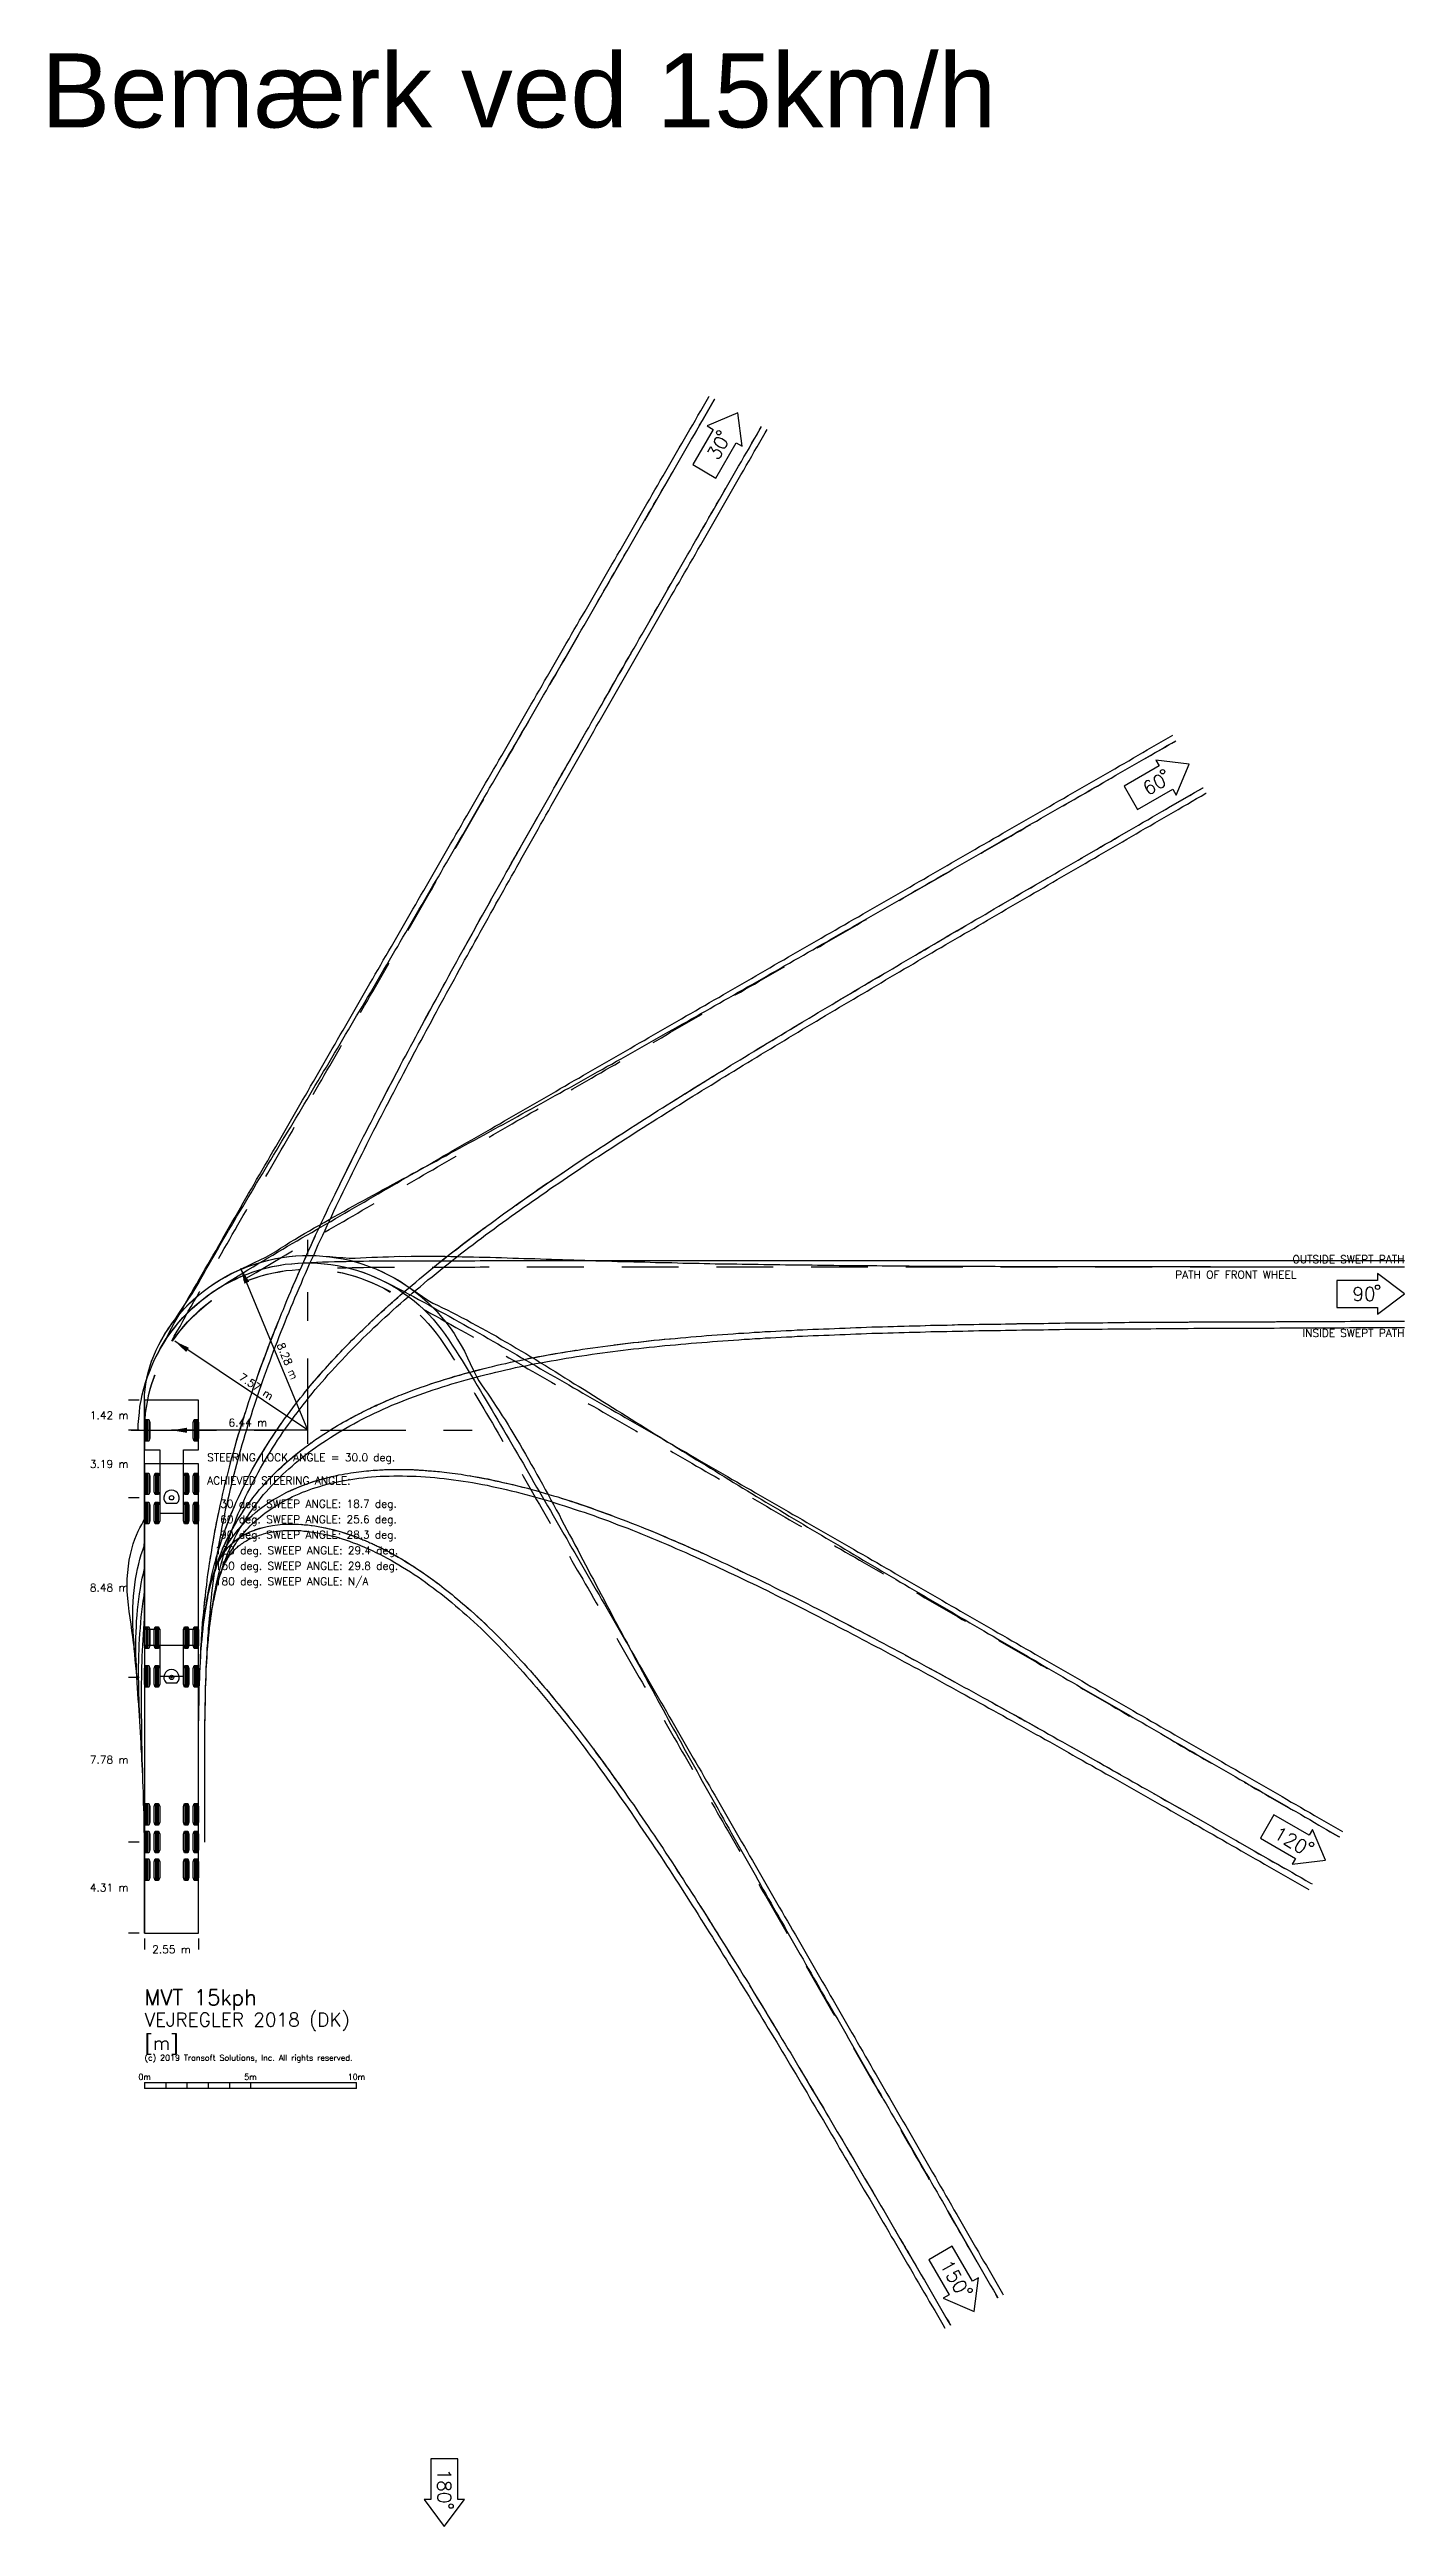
# Model space of a CAD drawing. Header units: metres. Extents: x 2363742 to 2363904, y 61953584 to 61953701.
# Drawn here: x 2363741.6 to 2363805.6, y 61953584.4 to 61953701.4 of the extents above; entities that cross this region are included whole.
import ezdxf
from ezdxf.enums import TextEntityAlignment as Align

# ---------------------------------------------------------------- set-up
doc = ezdxf.new("R2010")
doc.units = ezdxf.units.M
doc.header["$MEASUREMENT"] = 0
doc.linetypes.add('DGN Style 2', pattern=[4.472883, 2.68373, -1.789153])
doc.linetypes.add('DGN Style 7', pattern=[8.945766, 4.025595, -1.789153, 1.341865, -1.789153])
doc.layers.get('0').update_dxf_attribs({"color": 133})
doc.styles.add('Style-Arial', font='arial.ttf')
doc.styles.add('TSText', font='simplex.shx')

msp = doc.modelspace()

# ---------------------------------------------------------------- texts
at = {"color": 254, "style": 'Style-Arial'}
msp.add_text('Bemærk ved 15km/h', height=3.5, dxfattribs=at).set_placement((2363741.18, 61953701.2), align=Align.TOP_LEFT)
at = {"color": 4, "style": 'TSText'}
for s, height, rotation, p in [('30', 0.638, 60, (2363773.14, 61953682.57)), ('60', 0.637, 30, (2363793.75, 61953666.67)), ('120', 0.638, 330, (2363800.19, 61953616.8)), ('150', 0.638, 300, (2363784.29, 61953596.19)), ('180', 0.638, 270, (2363760.22, 61953586.29))]:
    msp.add_text(s, height=height, rotation=rotation, dxfattribs=at).set_placement(p, align=Align.MIDDLE_CENTER)
for s, p in [('PATH OF FRONT WHEEL', (2363800.46, 61953643.69)), ('INSIDE SWEPT PATH', (2363805.56, 61953640.94))]:
    msp.add_text(s, height=0.3658, dxfattribs=at).set_placement(p, align=Align.TOP_RIGHT)
for s, height, p in [('OUTSIDE SWEPT PATH', 0.3658, (2363805.56, 61953644.06)), ('6.44 m', 0.366, (2363751.85, 61953636.34))]:
    msp.add_text(s, height=height, dxfattribs=at).set_placement(p, align=Align.RIGHT)
for s, height, p in [('90', 0.638, (2363803.65, 61953642.6)), ('2.55 m', 0.366, (2363747.34, 61953611.64))]:
    msp.add_text(s, height=height, dxfattribs=at).set_placement(p, align=Align.MIDDLE_CENTER)
for s, rotation, p in [('8.28 m', 292.5, (2363753, 61953638.52)), ('7.57 m', 326.25, (2363752, 61953637.57))]:
    msp.add_text(s, height=0.366, rotation=rotation, dxfattribs=at).set_placement(p, align=Align.RIGHT)
for s, p in [('1.42 m', (2363745.3, 61953636.87)), ('3.19 m', (2363745.3, 61953634.57)), ('8.48 m', (2363745.3, 61953628.73)), ('7.78 m', (2363745.3, 61953620.6)), ('4.31 m', (2363745.3, 61953614.56))]:
    msp.add_text(s, height=0.366, dxfattribs=at).set_placement(p, align=Align.MIDDLE_RIGHT)
for s, height, p in [('STEERING LOCK ANGLE = 30.0 deg.', 0.3658, (2363749.03, 61953635.06)), ('ACHIEVED STEERING ANGLE:', 0.3658, (2363749.03, 61953633.97)), (' 30 deg. SWEEP ANGLE: 18.7 deg.', 0.3658, (2363749.39, 61953632.87)), (' 60 deg. SWEEP ANGLE: 25.6 deg.', 0.3658, (2363749.39, 61953632.14)), ('120 deg. SWEEP ANGLE: 29.4 deg.', 0.3658, (2363749.39, 61953630.67)), (' 90 deg. SWEEP ANGLE: 28.3 deg.', 0.3658, (2363749.39, 61953631.41)), ('150 deg. SWEEP ANGLE: 29.8 deg.', 0.3658, (2363749.39, 61953629.94)), ('180 deg. SWEEP ANGLE: N/A', 0.3658, (2363749.39, 61953629.21)), ('MVT 15kph', 0.732, (2363746.07, 61953609.74)), ('VEJREGLER 2018 (DK)', 0.6401, (2363746.07, 61953608.64)), ('[m]', 0.64, (2363746.07, 61953607.54)), ('(c) 2019 Transoft Solutions, Inc. All rights reserved.', 0.2743, (2363746.07, 61953606.66))]:
    msp.add_text(s, height=height, dxfattribs=at).set_placement(p, align=Align.TOP_LEFT)
for s, p in [('0m', (2363746.07, 61953605.48)), ('5m', (2363751.07, 61953605.48)), ('10m', (2363756.07, 61953605.48))]:
    msp.add_text(s, height=0.274, dxfattribs=at).set_placement(p, align=Align.CENTER)

# ---------------------------------------------------------------- blocks, each defined once
blk = doc.blocks.new('ATTEMP_1')
at = {"color": 3, "linetype": 'Continuous'}
for p, q in [((-10.08, 1.21), (-11.1, 1.21)), ((-8.77, 1.21), (-9.79, 1.21)), ((-7.46, 1.21), (-8.48, 1.21)), ((-10.08, 1.15), (-11.1, 1.15)), ((-10.08, 1.08), (-11.1, 1.08)), ((-10.08, 0.75), (-11.1, 0.75)), ((-10.08, 0.69), (-11.1, 0.69)), ((-10.08, 0.63), (-11.1, 0.63)), ((-8.77, 1.15), (-9.79, 1.15)), ((-8.77, 1.08), (-9.79, 1.08)), ((-8.77, 0.75), (-9.79, 0.75)), ((-8.77, 0.69), (-9.79, 0.69)), ((-8.77, 0.63), (-9.79, 0.63)), ((-7.46, 1.15), (-8.48, 1.15)), ((-7.46, 1.08), (-8.48, 1.08)), ((-7.46, 0.75), (-8.48, 0.75)), ((-7.46, 0.69), (-8.48, 0.69)), ((-7.46, 0.63), (-8.48, 0.63)), ((-10.08, -0.63), (-11.1, -0.63)), ((-10.08, -0.69), (-11.1, -0.69)), ((-10.08, -0.75), (-11.1, -0.75)), ((-10.08, -1.08), (-11.1, -1.08)), ((-10.08, -1.15), (-11.1, -1.15)), ((-8.77, -0.63), (-9.79, -0.63)), ((-8.77, -0.69), (-9.79, -0.69)), ((-8.77, -0.75), (-9.79, -0.75)), ((-8.77, -1.08), (-9.79, -1.08)), ((-8.77, -1.15), (-9.79, -1.15)), ((-7.46, -0.63), (-8.48, -0.63)), ((-7.46, -0.69), (-8.48, -0.69)), ((-7.46, -0.75), (-8.48, -0.75)), ((-7.46, -1.08), (-8.48, -1.08)), ((-7.46, -1.15), (-8.48, -1.15)), ((-10.08, -1.21), (-11.1, -1.21)), ((-8.77, -1.21), (-9.79, -1.21)), ((-7.46, -1.21), (-8.48, -1.21))]:
    blk.add_line(p, q, dxfattribs=at)
at = {"color": 3, "linetype": 'Continuous', "flags": 128}
blk.add_lwpolyline([(0, 1.27), (-13.59, 1.27), (-13.59, -1.27), (0, -1.27), (0, 1.27), (0, 1.27)], dxfattribs=at)
for points in [[(-10.08, 1.23), (-10.08, 1.07), (-10.22, 1.02), (-10.96, 1.02), (-11.1, 1.07), (-11.1, 1.23), (-10.96, 1.27), (-10.22, 1.27), (-10.08, 1.23)], [(-8.77, 1.23), (-8.77, 1.07), (-8.91, 1.02), (-9.65, 1.02), (-9.79, 1.07), (-9.79, 1.23), (-9.65, 1.27), (-8.91, 1.27), (-8.77, 1.23)], [(-7.46, 1.23), (-7.46, 1.07), (-7.6, 1.02), (-8.34, 1.02), (-8.48, 1.07), (-8.48, 1.23), (-8.34, 1.27), (-7.6, 1.27), (-7.46, 1.23)], [(-10.08, 0.77), (-10.08, 0.61), (-10.22, 0.56), (-10.96, 0.56), (-11.1, 0.61), (-11.1, 0.77), (-10.96, 0.82), (-10.22, 0.82), (-10.08, 0.77)], [(-8.77, 0.77), (-8.77, 0.61), (-8.91, 0.56), (-9.65, 0.56), (-9.79, 0.61), (-9.79, 0.77), (-9.65, 0.82), (-8.91, 0.82), (-8.77, 0.77)], [(-7.46, 0.77), (-7.46, 0.61), (-7.6, 0.56), (-8.34, 0.56), (-8.48, 0.61), (-8.48, 0.77), (-8.34, 0.82), (-7.6, 0.82), (-7.46, 0.77)], [(-10.08, -0.61), (-10.08, -0.77), (-10.22, -0.82), (-10.96, -0.82), (-11.1, -0.77), (-11.1, -0.61), (-10.96, -0.56), (-10.22, -0.56), (-10.08, -0.61)], [(-10.08, -1.07), (-10.08, -1.23), (-10.22, -1.27), (-10.96, -1.27), (-11.1, -1.23), (-11.1, -1.07), (-10.96, -1.02), (-10.22, -1.02), (-10.08, -1.07)], [(-8.77, -0.61), (-8.77, -0.77), (-8.91, -0.82), (-9.65, -0.82), (-9.79, -0.77), (-9.79, -0.61), (-9.65, -0.56), (-8.91, -0.56), (-8.77, -0.61)], [(-8.77, -1.07), (-8.77, -1.23), (-8.91, -1.27), (-9.65, -1.27), (-9.79, -1.23), (-9.79, -1.07), (-9.65, -1.02), (-8.91, -1.02), (-8.77, -1.07)], [(-7.46, -0.61), (-7.46, -0.77), (-7.6, -0.82), (-8.34, -0.82), (-8.48, -0.77), (-8.48, -0.61), (-8.34, -0.56), (-7.6, -0.56), (-7.46, -0.61)], [(-7.46, -1.07), (-7.46, -1.23), (-7.6, -1.27), (-8.34, -1.27), (-8.48, -1.23), (-8.48, -1.07), (-8.34, -1.02), (-7.6, -1.02), (-7.46, -1.07)]]:
    blk.add_lwpolyline(points, close=True, dxfattribs=at)
at = {"color": 3}
blk.add_arc((-1.5, 0), 0.102, 0, 360, dxfattribs=at)
blk = doc.blocks.new('ATTEMP_2')
at = {"color": 3, "linetype": 'Continuous'}
for p, q in [((-9.52, 1.21), (-10.54, 1.21)), ((-7.7, 1.21), (-8.72, 1.21)), ((-9.52, 1.15), (-10.54, 1.15)), ((-9.52, 1.08), (-10.54, 1.08)), ((-9.52, 0.75), (-10.54, 0.75)), ((-9.52, 0.69), (-10.54, 0.69)), ((-9.52, 0.63), (-10.54, 0.63)), ((-10.34, 0.26), (-10.34, -0.26)), ((-10.03, 0), (-10.08, 0)), ((-7.7, 1.15), (-8.72, 1.15)), ((-7.7, 1.08), (-8.72, 1.08)), ((-7.7, 0.75), (-8.72, 0.75)), ((-7.7, 0.69), (-8.72, 0.69)), ((-7.7, 0.63), (-8.72, 0.63)), ((-9.52, -0.63), (-10.54, -0.63)), ((-9.52, -0.69), (-10.54, -0.69)), ((-9.52, -0.75), (-10.54, -0.75)), ((-9.52, -1.08), (-10.54, -1.08)), ((-9.52, -1.15), (-10.54, -1.15)), ((-7.7, -0.63), (-8.72, -0.63)), ((-7.7, -0.69), (-8.72, -0.69)), ((-7.7, -0.75), (-8.72, -0.75)), ((-7.7, -1.08), (-8.72, -1.08)), ((-7.7, -1.15), (-8.72, -1.15)), ((-9.52, -1.21), (-10.54, -1.21)), ((-7.7, -1.21), (-8.72, -1.21))]:
    blk.add_line(p, q, dxfattribs=at)
at = {"color": 3, "linetype": 'Continuous', "flags": 128}
for points in [[(-9.52, 1.23), (-9.52, 1.07), (-9.66, 1.02), (-10.4, 1.02), (-10.54, 1.07), (-10.54, 1.23), (-10.4, 1.27), (-9.66, 1.27), (-9.52, 1.23)], [(-7.7, 1.23), (-7.7, 1.07), (-7.84, 1.02), (-8.58, 1.02), (-8.72, 1.07), (-8.72, 1.23), (-8.58, 1.27), (-7.84, 1.27), (-7.7, 1.23)], [(-9.52, 0.77), (-9.52, 0.61), (-9.66, 0.56), (-10.4, 0.56), (-10.54, 0.61), (-10.54, 0.77), (-10.4, 0.82), (-9.66, 0.82), (-9.52, 0.77)], [(-7.7, 0.77), (-7.7, 0.61), (-7.84, 0.56), (-8.58, 0.56), (-8.72, 0.61), (-8.72, 0.77), (-8.58, 0.82), (-7.84, 0.82), (-7.7, 0.77)], [(-9.52, -0.61), (-9.52, -0.77), (-9.66, -0.82), (-10.4, -0.82), (-10.54, -0.77), (-10.54, -0.61), (-10.4, -0.56), (-9.66, -0.56), (-9.52, -0.61)], [(-9.52, -1.07), (-9.52, -1.23), (-9.66, -1.27), (-10.4, -1.27), (-10.54, -1.23), (-10.54, -1.07), (-10.4, -1.02), (-9.66, -1.02), (-9.52, -1.07)], [(-7.7, -0.61), (-7.7, -0.77), (-7.84, -0.82), (-8.58, -0.82), (-8.72, -0.77), (-8.72, -0.61), (-8.58, -0.56), (-7.84, -0.56), (-7.7, -0.61)], [(-7.7, -1.07), (-7.7, -1.23), (-7.84, -1.27), (-8.58, -1.27), (-8.72, -1.23), (-8.72, -1.07), (-8.58, -1.02), (-7.84, -1.02), (-7.7, -1.07)]]:
    blk.add_lwpolyline(points, close=True, dxfattribs=at)
blk.add_lwpolyline([(0, 1.27), (-7.8, 1.27), (-7.8, 0.56), (-10.03, 0.56), (-10.03, -0.56), (-7.8, -0.56), (-7.8, -1.27), (0, -1.27), (0, 1.27), (0, 1.27)], dxfattribs=at)
at = {"color": 3, "linetype": 'Continuous'}
blk.add_arc((-10.08, 0), 0.364, 225, 135, dxfattribs=at)
at = {"color": 3}
for centre, radius in [((-10.08, 0), 0.0254), ((-1.6, 0), 0.102)]:
    blk.add_arc(centre, radius, 0, 360, dxfattribs=at)
blk = doc.blocks.new('ATTEMP_3')
at = {"color": 3, "linetype": 'Continuous'}
for p, q in [((-4.82, 1.21), (-5.84, 1.21)), ((-3.44, 1.21), (-4.46, 1.21)), ((-4.82, 1.15), (-5.84, 1.15)), ((-4.82, 1.08), (-5.84, 1.08)), ((-4.82, 0.75), (-5.84, 0.75)), ((-4.82, 0.69), (-5.84, 0.69)), ((-4.82, 0.63), (-5.84, 0.63)), ((-4.87, 0.26), (-4.87, -0.26)), ((-3.44, 1.15), (-4.46, 1.15)), ((-3.44, 1.08), (-4.46, 1.08)), ((-3.44, 0.75), (-4.46, 0.75)), ((-3.44, 0.69), (-4.46, 0.69)), ((-3.44, 0.63), (-4.46, 0.63)), ((-4.82, -0.63), (-5.84, -0.63)), ((-4.82, -0.69), (-5.84, -0.69)), ((-4.82, -0.75), (-5.84, -0.75)), ((-4.82, -1.08), (-5.84, -1.08)), ((-4.82, -1.15), (-5.84, -1.15)), ((-3.44, -0.63), (-4.46, -0.63)), ((-3.44, -0.69), (-4.46, -0.69)), ((-3.44, -0.75), (-4.46, -0.75)), ((-3.44, -1.08), (-4.46, -1.08)), ((-3.44, -1.15), (-4.46, -1.15)), ((-4.82, -1.21), (-5.84, -1.21)), ((-3.44, -1.21), (-4.46, -1.21))]:
    blk.add_line(p, q, dxfattribs=at)
at = {"color": 3, "linetype": 'Continuous', "flags": 128}
for points in [[(-4.82, 1.23), (-4.82, 1.07), (-4.96, 1.02), (-5.7, 1.02), (-5.84, 1.07), (-5.84, 1.23), (-5.7, 1.27), (-4.96, 1.27), (-4.82, 1.23)], [(-3.44, 1.23), (-3.44, 1.07), (-3.58, 1.02), (-4.32, 1.02), (-4.46, 1.07), (-4.46, 1.23), (-4.32, 1.27), (-3.58, 1.27), (-3.44, 1.23)], [(-4.82, 0.77), (-4.82, 0.61), (-4.96, 0.56), (-5.7, 0.56), (-5.84, 0.61), (-5.84, 0.77), (-5.7, 0.82), (-4.96, 0.82), (-4.82, 0.77)], [(-3.44, 0.77), (-3.44, 0.61), (-3.58, 0.56), (-4.32, 0.56), (-4.46, 0.61), (-4.46, 0.77), (-4.32, 0.82), (-3.58, 0.82), (-3.44, 0.77)], [(-4.82, -0.61), (-4.82, -0.77), (-4.96, -0.82), (-5.7, -0.82), (-5.84, -0.77), (-5.84, -0.61), (-5.7, -0.56), (-4.96, -0.56), (-4.82, -0.61)], [(-4.82, -1.07), (-4.82, -1.23), (-4.96, -1.27), (-5.7, -1.27), (-5.84, -1.23), (-5.84, -1.07), (-5.7, -1.02), (-4.96, -1.02), (-4.82, -1.07)], [(-3.44, -0.61), (-3.44, -0.77), (-3.58, -0.82), (-4.32, -0.82), (-4.46, -0.77), (-4.46, -0.61), (-4.32, -0.56), (-3.58, -0.56), (-3.44, -0.61)], [(-3.44, -1.07), (-3.44, -1.23), (-3.58, -1.27), (-4.32, -1.27), (-4.46, -1.23), (-4.46, -1.07), (-4.32, -1.02), (-3.58, -1.02), (-3.44, -1.07)]]:
    blk.add_lwpolyline(points, close=True, dxfattribs=at)
blk.add_lwpolyline([(0, 1.27), (-2.35, 1.27), (-2.35, 0.56), (-5.33, 0.56), (-5.33, -0.56), (-2.35, -0.56), (-2.35, -1.27), (0, -1.27), (0, 1.27), (0, 1.27)], dxfattribs=at)
at = {"color": 3, "linetype": 'Continuous'}
blk.add_arc((-4.61, 0), 0.364, 225, 135, dxfattribs=at)
blk = doc.blocks.new('ATTEMP')
at = {"color": 3, "linetype": 'Continuous'}
for p, q in [((-1.21, 0.51), (-1.21, -0.51)), ((-1.15, 0.51), (-1.15, -0.51)), ((-1.08, 0.51), (-1.08, -0.51)), ((1.08, 0.51), (1.08, -0.51)), ((1.15, 0.51), (1.15, -0.51)), ((1.21, 0.51), (1.21, -0.51))]:
    blk.add_line(p, q, dxfattribs=at)
at = {"color": 3, "linetype": 'Continuous', "flags": 128}
for points in [[(-1.23, 0.51), (-1.07, 0.51), (-1.02, 0.37), (-1.02, -0.37), (-1.07, -0.51), (-1.23, -0.51), (-1.27, -0.37), (-1.27, 0.37), (-1.23, 0.51)], [(1.07, 0.51), (1.23, 0.51), (1.27, 0.37), (1.27, -0.37), (1.23, -0.51), (1.07, -0.51), (1.02, -0.37), (1.02, 0.37), (1.07, 0.51)]]:
    blk.add_lwpolyline(points, close=True, dxfattribs=at)
at = {"color": 3, "linetype": 'Continuous', "rotation": 90}
for name, p in [('ATTEMP_3', (0, 1.42)), ('ATTEMP_2', (0, -1.59)), ('ATTEMP_1', (0, -10.17))]:
    blk.add_blockref(name, p, dxfattribs=at)

# ---------------------------------------------------------------- linework, layer by layer
at = {"color": 4, "linetype": 'Continuous'}
for p, q in [((2363772.91, 61953683.44), (2363771.95, 61953681.78)), ((2363774.09, 61953684.22), (2363772.63, 61953683.6)), ((2363772.63, 61953683.6), (2363772.91, 61953683.44)), ((2363774.29, 61953682.64), (2363774.09, 61953684.22)), ((2363773.05, 61953681.14), (2363774.01, 61953682.8)), ((2363774.01, 61953682.8), (2363774.29, 61953682.64)), ((2363771.95, 61953681.78), (2363773.05, 61953681.14)), ((2363793.98, 61953667.54), (2363792.33, 61953666.59)), ((2363795.4, 61953667.63), (2363793.82, 61953667.82)), ((2363793.82, 61953667.82), (2363793.98, 61953667.54)), ((2363794.78, 61953666.16), (2363795.4, 61953667.63)), ((2363792.33, 61953666.59), (2363792.96, 61953665.48)), ((2363792.96, 61953665.48), (2363794.62, 61953666.44)), ((2363794.62, 61953666.44), (2363794.78, 61953666.16)), ((2363805.56, 61953642.6), (2363804.29, 61953643.56)), ((2363804.29, 61953643.56), (2363804.29, 61953643.24)), ((2363804.29, 61953643.24), (2363802.37, 61953643.24)), ((2363802.37, 61953643.24), (2363802.37, 61953641.96)), ((2363804.29, 61953641.64), (2363805.56, 61953642.6)), ((2363802.37, 61953641.96), (2363804.29, 61953641.96)), ((2363804.29, 61953641.96), (2363804.29, 61953641.64)), ((2363799.4, 61953617.99), (2363798.77, 61953616.89)), ((2363801.06, 61953617.04), (2363799.4, 61953617.99)), ((2363798.77, 61953616.89), (2363800.42, 61953615.93)), ((2363801.22, 61953617.31), (2363801.06, 61953617.04)), ((2363801.84, 61953615.85), (2363801.22, 61953617.31)), ((2363800.42, 61953615.93), (2363800.26, 61953615.66)), ((2363800.26, 61953615.66), (2363801.84, 61953615.85)), ((2363746.07, 61953605.35), (2363756.07, 61953605.35)), ((2363746.07, 61953605.35), (2363746.07, 61953605.07)), ((2363756.07, 61953605.07), (2363746.07, 61953605.07)), ((2363747.07, 61953605.35), (2363747.07, 61953605.07)), ((2363748.07, 61953605.35), (2363748.07, 61953605.07)), ((2363749.07, 61953605.35), (2363749.07, 61953605.07)), ((2363750.07, 61953605.35), (2363750.07, 61953605.07)), ((2363751.07, 61953605.35), (2363751.07, 61953605.07)), ((2363756.07, 61953605.07), (2363756.07, 61953605.35)), ((2363784.21, 61953597.62), (2363783.1, 61953596.98)), ((2363783.1, 61953596.98), (2363784.06, 61953595.32)), ((2363785.16, 61953595.96), (2363784.21, 61953597.62)), ((2363785.44, 61953596.12), (2363785.16, 61953595.96)), ((2363785.25, 61953594.54), (2363785.44, 61953596.12)), ((2363784.06, 61953595.32), (2363783.78, 61953595.16)), ((2363783.78, 61953595.16), (2363785.25, 61953594.54)), ((2363760.86, 61953587.57), (2363759.58, 61953587.57)), ((2363759.58, 61953587.57), (2363759.58, 61953585.66)), ((2363760.86, 61953585.66), (2363760.86, 61953587.57)), ((2363759.58, 61953585.66), (2363759.27, 61953585.66)), ((2363759.27, 61953585.66), (2363760.22, 61953584.38)), ((2363760.22, 61953584.38), (2363761.18, 61953585.66)), ((2363761.18, 61953585.66), (2363760.86, 61953585.66))]:
    msp.add_line(p, q, dxfattribs=at)
at = {"color": 3, "linetype": 'DGN Style 7'}
for p, q in [((2363753.78, 61953635.52), (2363753.78, 61953645.15)), ((2363745.43, 61953636.16), (2363762.13, 61953636.16))]:
    msp.add_line(p, q, dxfattribs=at)
at = {"color": 3, "linetype": 'Continuous'}
for p, q in [((2363753.78, 61953636.16), (2363750.62, 61953643.81)), ((2363753.78, 61953636.16), (2363747.49, 61953640.37)), ((2363745.81, 61953637.58), (2363745.3, 61953637.58)), ((2363745.81, 61953636.16), (2363745.3, 61953636.16)), ((2363753.78, 61953636.16), (2363747.34, 61953636.16)), ((2363745.81, 61953632.97), (2363745.3, 61953632.97)), ((2363745.81, 61953624.49), (2363745.3, 61953624.49)), ((2363745.81, 61953616.71), (2363745.3, 61953616.71)), ((2363745.81, 61953612.4), (2363745.3, 61953612.4)), ((2363746.07, 61953612.15), (2363746.07, 61953611.64)), ((2363748.62, 61953612.15), (2363748.62, 61953611.64))]:
    msp.add_line(p, q, dxfattribs=at)
at = {"color": 5, "linetype": 'Continuous', "flags": 128}
for points in [[(2363745.77, 61953636.16), (2363745.77, 61953636.44), (2363745.79, 61953636.72), (2363745.82, 61953637), (2363745.85, 61953637.28), (2363745.9, 61953637.56), (2363745.96, 61953637.84), (2363746.03, 61953638.12), (2363746.11, 61953638.4), (2363746.2, 61953638.68), (2363746.31, 61953638.96), (2363746.42, 61953639.23), (2363746.54, 61953639.5), (2363746.67, 61953639.76), (2363746.81, 61953640.02), (2363746.94, 61953640.26), (2363747.08, 61953640.5), (2363747.21, 61953640.74), (2363747.34, 61953640.98), (2363747.47, 61953641.22), (2363747.61, 61953641.46), (2363747.74, 61953641.69), (2363747.87, 61953641.93), (2363748, 61953642.16), (2363748.13, 61953642.39), (2363748.27, 61953642.62), (2363748.4, 61953642.85), (2363748.53, 61953643.08), (2363748.66, 61953643.31), (2363748.79, 61953643.53), (2363748.92, 61953643.76), (2363749.05, 61953643.99), (2363749.18, 61953644.21), (2363749.31, 61953644.44), (2363749.44, 61953644.66), (2363749.57, 61953644.89), (2363749.7, 61953645.11), (2363749.83, 61953645.34), (2363749.95, 61953645.56), (2363750.08, 61953645.78), (2363750.21, 61953646.01), (2363750.34, 61953646.23), (2363750.47, 61953646.45), (2363750.6, 61953646.67), (2363750.73, 61953646.9), (2363750.85, 61953647.12), (2363750.98, 61953647.34), (2363751.11, 61953647.56), (2363751.24, 61953647.78), (2363751.36, 61953648), (2363751.49, 61953648.22), (2363751.62, 61953648.45), (2363751.75, 61953648.67), (2363751.88, 61953648.89), (2363752, 61953649.11), (2363752.13, 61953649.33), (2363752.26, 61953649.55), (2363752.39, 61953649.77), (2363752.51, 61953649.99), (2363752.64, 61953650.21), (2363752.77, 61953650.43), (2363752.89, 61953650.65), (2363753.02, 61953650.87), (2363753.15, 61953651.1), (2363753.28, 61953651.32), (2363753.4, 61953651.54), (2363753.53, 61953651.76), (2363753.66, 61953651.98), (2363753.79, 61953652.2), (2363753.91, 61953652.42), (2363754.04, 61953652.64), (2363754.17, 61953652.86), (2363754.29, 61953653.08), (2363754.42, 61953653.3), (2363754.55, 61953653.52), (2363754.68, 61953653.74), (2363754.8, 61953653.96), (2363754.93, 61953654.18), (2363755.06, 61953654.4), (2363755.18, 61953654.62), (2363755.31, 61953654.84), (2363755.44, 61953655.06), (2363755.57, 61953655.28), (2363755.69, 61953655.5), (2363755.82, 61953655.72), (2363755.95, 61953655.94), (2363756.07, 61953656.16), (2363756.2, 61953656.38), (2363756.33, 61953656.6), (2363756.45, 61953656.82), (2363756.58, 61953657.04), (2363756.71, 61953657.26), (2363756.84, 61953657.48), (2363756.96, 61953657.7), (2363757.09, 61953657.92), (2363757.22, 61953658.14), (2363757.34, 61953658.36), (2363757.47, 61953658.58), (2363757.6, 61953658.8), (2363757.72, 61953659.02), (2363757.85, 61953659.24), (2363757.98, 61953659.46), (2363758.11, 61953659.68), (2363758.23, 61953659.9), (2363758.36, 61953660.12), (2363758.49, 61953660.34), (2363758.61, 61953660.56), (2363758.74, 61953660.78), (2363758.87, 61953661), (2363758.99, 61953661.22), (2363759.12, 61953661.44), (2363759.25, 61953661.66), (2363759.38, 61953661.88), (2363759.5, 61953662.1), (2363759.63, 61953662.32), (2363759.76, 61953662.54), (2363759.88, 61953662.76), (2363760.01, 61953662.98), (2363760.14, 61953663.2), (2363760.26, 61953663.42), (2363760.39, 61953663.64), (2363760.52, 61953663.86), (2363760.65, 61953664.08), (2363760.77, 61953664.3), (2363760.9, 61953664.52), (2363761.03, 61953664.74), (2363761.15, 61953664.96), (2363761.28, 61953665.18), (2363761.41, 61953665.4), (2363761.53, 61953665.62), (2363761.66, 61953665.84), (2363761.79, 61953666.06), (2363761.92, 61953666.28), (2363762.04, 61953666.5), (2363762.17, 61953666.72), (2363762.3, 61953666.94), (2363762.42, 61953667.16), (2363762.55, 61953667.38), (2363762.68, 61953667.6), (2363762.8, 61953667.82), (2363762.93, 61953668.04), (2363763.06, 61953668.26), (2363763.19, 61953668.48), (2363763.31, 61953668.7), (2363763.44, 61953668.92), (2363763.57, 61953669.14), (2363763.69, 61953669.36), (2363763.82, 61953669.58), (2363763.95, 61953669.8), (2363764.07, 61953670.02), (2363764.2, 61953670.24), (2363764.33, 61953670.46), (2363764.46, 61953670.68), (2363764.58, 61953670.9), (2363764.71, 61953671.12), (2363764.84, 61953671.34), (2363764.96, 61953671.56), (2363765.09, 61953671.78), (2363765.22, 61953672), (2363765.34, 61953672.22), (2363765.47, 61953672.44), (2363765.6, 61953672.66), (2363765.73, 61953672.88), (2363765.85, 61953673.1), (2363765.98, 61953673.32), (2363766.11, 61953673.54), (2363766.23, 61953673.76), (2363766.36, 61953673.98), (2363766.49, 61953674.2), (2363766.61, 61953674.42), (2363766.74, 61953674.64), (2363766.87, 61953674.86), (2363767, 61953675.08), (2363767.12, 61953675.3), (2363767.25, 61953675.52), (2363767.38, 61953675.74), (2363767.5, 61953675.96), (2363767.63, 61953676.18), (2363767.76, 61953676.4), (2363767.88, 61953676.62), (2363768.01, 61953676.84), (2363768.14, 61953677.06), (2363768.27, 61953677.28), (2363768.39, 61953677.5), (2363768.52, 61953677.72), (2363768.65, 61953677.94), (2363768.77, 61953678.16), (2363768.9, 61953678.38), (2363769.03, 61953678.6), (2363769.15, 61953678.82), (2363769.28, 61953679.04), (2363769.41, 61953679.26), (2363769.54, 61953679.48), (2363769.66, 61953679.7), (2363769.79, 61953679.92), (2363769.92, 61953680.14), (2363770.04, 61953680.36), (2363770.17, 61953680.58), (2363770.3, 61953680.8), (2363770.42, 61953681.02), (2363770.55, 61953681.24), (2363770.68, 61953681.46), (2363770.81, 61953681.68), (2363770.93, 61953681.9), (2363771.06, 61953682.12), (2363771.19, 61953682.34), (2363771.31, 61953682.56), (2363771.44, 61953682.78), (2363771.57, 61953683), (2363771.69, 61953683.22), (2363771.82, 61953683.44), (2363771.95, 61953683.66), (2363772.08, 61953683.88), (2363772.2, 61953684.1), (2363772.33, 61953684.32), (2363772.46, 61953684.54), (2363772.58, 61953684.76), (2363772.71, 61953684.98), (2363772.73, 61953685.01)], [(2363748.92, 61953616.71), (2363748.92, 61953616.96), (2363748.92, 61953617.22), (2363748.92, 61953617.47), (2363748.92, 61953617.72), (2363748.92, 61953617.97), (2363748.92, 61953618.22), (2363748.92, 61953618.47), (2363748.92, 61953618.72), (2363748.92, 61953618.96), (2363748.92, 61953619.21), (2363748.92, 61953619.45), (2363748.92, 61953619.69), (2363748.92, 61953619.93), (2363748.92, 61953620.16), (2363748.92, 61953620.4), (2363748.92, 61953620.64), (2363748.92, 61953620.88), (2363748.92, 61953621.12), (2363748.92, 61953621.36), (2363748.92, 61953621.59), (2363748.92, 61953621.83), (2363748.92, 61953622.07), (2363748.92, 61953622.31), (2363748.93, 61953622.55), (2363748.93, 61953622.79), (2363748.93, 61953623.03), (2363748.94, 61953623.27), (2363748.94, 61953623.5), (2363748.95, 61953623.74), (2363748.95, 61953623.98), (2363748.96, 61953624.22), (2363748.97, 61953624.45), (2363748.97, 61953624.69), (2363748.98, 61953624.93), (2363748.99, 61953625.16), (2363749.01, 61953625.4), (2363749.02, 61953625.64), (2363749.03, 61953625.87), (2363749.05, 61953626.11), (2363749.06, 61953626.34), (2363749.08, 61953626.58), (2363749.09, 61953626.82), (2363749.11, 61953627.05), (2363749.13, 61953627.29), (2363749.16, 61953627.52), (2363749.18, 61953627.76), (2363749.2, 61953627.99), (2363749.23, 61953628.23), (2363749.25, 61953628.47), (2363749.28, 61953628.7), (2363749.31, 61953628.94), (2363749.34, 61953629.17), (2363749.37, 61953629.41), (2363749.41, 61953629.64), (2363749.44, 61953629.88), (2363749.48, 61953630.11), (2363749.51, 61953630.35), (2363749.55, 61953630.58), (2363749.59, 61953630.82), (2363749.64, 61953631.05), (2363749.68, 61953631.28), (2363749.72, 61953631.52), (2363749.77, 61953631.75), (2363749.82, 61953631.99), (2363749.86, 61953632.22), (2363749.91, 61953632.46), (2363749.96, 61953632.69), (2363750.02, 61953632.93), (2363750.07, 61953633.16), (2363750.13, 61953633.39), (2363750.18, 61953633.63), (2363750.24, 61953633.86), (2363750.3, 61953634.09), (2363750.36, 61953634.33), (2363750.42, 61953634.56), (2363750.48, 61953634.8), (2363750.55, 61953635.03), (2363750.61, 61953635.26), (2363750.68, 61953635.49), (2363750.75, 61953635.73), (2363750.82, 61953635.96), (2363750.89, 61953636.19), (2363750.96, 61953636.43), (2363751.03, 61953636.66), (2363751.11, 61953636.89), (2363751.18, 61953637.12), (2363751.26, 61953637.35), (2363751.33, 61953637.59), (2363751.41, 61953637.82), (2363751.49, 61953638.05), (2363751.57, 61953638.28), (2363751.65, 61953638.51), (2363751.73, 61953638.74), (2363751.82, 61953638.98), (2363751.9, 61953639.21), (2363751.99, 61953639.44), (2363752.07, 61953639.67), (2363752.16, 61953639.9), (2363752.25, 61953640.13), (2363752.34, 61953640.36), (2363752.43, 61953640.59), (2363752.52, 61953640.82), (2363752.61, 61953641.05), (2363752.7, 61953641.28), (2363752.79, 61953641.51), (2363752.89, 61953641.74), (2363752.98, 61953641.96), (2363753.08, 61953642.19), (2363753.17, 61953642.42), (2363753.27, 61953642.65), (2363753.37, 61953642.88), (2363753.47, 61953643.11), (2363753.56, 61953643.34), (2363753.66, 61953643.56), (2363753.76, 61953643.79), (2363753.86, 61953644.02), (2363753.97, 61953644.25), (2363754.07, 61953644.47), (2363754.17, 61953644.7), (2363754.27, 61953644.93), (2363754.38, 61953645.16), (2363754.48, 61953645.38), (2363754.59, 61953645.61), (2363754.69, 61953645.84), (2363754.8, 61953646.06), (2363754.91, 61953646.29), (2363755.01, 61953646.51), (2363755.12, 61953646.74), (2363755.23, 61953646.97), (2363755.34, 61953647.19), (2363755.45, 61953647.42), (2363755.56, 61953647.64), (2363755.67, 61953647.87), (2363755.78, 61953648.09), (2363755.89, 61953648.32), (2363756, 61953648.54), (2363756.11, 61953648.77), (2363756.22, 61953648.99), (2363756.34, 61953649.22), (2363756.45, 61953649.44), (2363756.56, 61953649.67), (2363756.68, 61953649.89), (2363756.79, 61953650.12), (2363756.9, 61953650.34), (2363757.02, 61953650.56), (2363757.13, 61953650.79), (2363757.25, 61953651.01), (2363757.36, 61953651.24), (2363757.48, 61953651.46), (2363757.6, 61953651.68), (2363757.71, 61953651.91), (2363757.83, 61953652.13), (2363757.95, 61953652.35), (2363758.06, 61953652.58), (2363758.18, 61953652.8), (2363758.3, 61953653.02), (2363758.42, 61953653.25), (2363758.53, 61953653.47), (2363758.65, 61953653.69), (2363758.77, 61953653.92), (2363758.89, 61953654.14), (2363759.01, 61953654.36), (2363759.13, 61953654.58), (2363759.25, 61953654.81), (2363759.37, 61953655.03), (2363759.49, 61953655.25), (2363759.61, 61953655.47), (2363759.73, 61953655.7), (2363759.85, 61953655.92), (2363759.97, 61953656.14), (2363760.09, 61953656.36), (2363760.21, 61953656.58), (2363760.33, 61953656.81), (2363760.45, 61953657.03), (2363760.57, 61953657.25), (2363760.7, 61953657.47), (2363760.82, 61953657.69), (2363760.94, 61953657.92), (2363761.06, 61953658.14), (2363761.18, 61953658.36), (2363761.31, 61953658.58), (2363761.43, 61953658.8), (2363761.55, 61953659.02), (2363761.67, 61953659.24), (2363761.8, 61953659.47), (2363761.92, 61953659.69), (2363762.04, 61953659.91), (2363762.17, 61953660.13), (2363762.29, 61953660.35), (2363762.41, 61953660.57), (2363762.54, 61953660.79), (2363762.66, 61953661.02), (2363762.78, 61953661.24), (2363762.91, 61953661.46), (2363763.03, 61953661.68), (2363763.15, 61953661.9), (2363763.28, 61953662.12), (2363763.4, 61953662.34), (2363763.53, 61953662.56), (2363763.65, 61953662.78), (2363763.77, 61953663), (2363763.9, 61953663.23), (2363764.02, 61953663.45), (2363764.15, 61953663.67), (2363764.27, 61953663.89), (2363764.4, 61953664.11), (2363764.52, 61953664.33), (2363764.65, 61953664.55), (2363764.77, 61953664.77), (2363764.9, 61953664.99), (2363765.02, 61953665.21), (2363765.15, 61953665.43), (2363765.27, 61953665.65), (2363765.4, 61953665.87), (2363765.52, 61953666.1), (2363765.65, 61953666.32), (2363765.77, 61953666.54), (2363765.9, 61953666.76), (2363766.02, 61953666.98), (2363766.15, 61953667.2), (2363766.27, 61953667.42), (2363766.4, 61953667.64), (2363766.52, 61953667.86), (2363766.65, 61953668.08), (2363766.78, 61953668.3), (2363766.9, 61953668.52), (2363767.03, 61953668.74), (2363767.15, 61953668.96), (2363767.28, 61953669.18), (2363767.4, 61953669.4), (2363767.53, 61953669.62), (2363767.66, 61953669.84), (2363767.78, 61953670.06), (2363767.91, 61953670.28), (2363768.03, 61953670.5), (2363768.16, 61953670.72), (2363768.29, 61953670.95), (2363768.41, 61953671.17), (2363768.54, 61953671.39), (2363768.66, 61953671.61), (2363768.79, 61953671.83), (2363768.92, 61953672.05), (2363769.04, 61953672.27), (2363769.17, 61953672.49), (2363769.3, 61953672.71), (2363769.42, 61953672.93), (2363769.55, 61953673.15), (2363769.67, 61953673.37), (2363769.8, 61953673.59), (2363769.93, 61953673.81), (2363770.05, 61953674.03), (2363770.18, 61953674.25), (2363770.31, 61953674.47), (2363770.43, 61953674.69), (2363770.56, 61953674.91), (2363770.69, 61953675.13), (2363770.81, 61953675.35), (2363770.94, 61953675.57), (2363771.07, 61953675.79), (2363771.19, 61953676.01), (2363771.32, 61953676.23), (2363771.44, 61953676.45), (2363771.57, 61953676.67), (2363771.7, 61953676.89), (2363771.82, 61953677.11), (2363771.95, 61953677.33), (2363772.08, 61953677.55), (2363772.2, 61953677.77), (2363772.33, 61953677.99), (2363772.46, 61953678.21), (2363772.58, 61953678.43), (2363772.71, 61953678.65), (2363772.84, 61953678.87), (2363772.96, 61953679.09), (2363773.09, 61953679.31), (2363773.22, 61953679.53), (2363773.34, 61953679.75), (2363773.47, 61953679.97), (2363773.6, 61953680.19), (2363773.72, 61953680.41), (2363773.85, 61953680.63), (2363773.98, 61953680.85), (2363774.1, 61953681.07), (2363774.23, 61953681.29), (2363774.36, 61953681.51), (2363774.48, 61953681.73), (2363774.61, 61953681.95), (2363774.74, 61953682.17), (2363774.86, 61953682.39), (2363774.99, 61953682.61), (2363775.12, 61953682.83), (2363775.25, 61953683.05), (2363775.37, 61953683.27), (2363775.46, 61953683.43)], [(2363745.77, 61953636.16), (2363745.77, 61953636.44), (2363745.79, 61953636.72), (2363745.82, 61953637), (2363745.85, 61953637.28), (2363745.9, 61953637.56), (2363745.96, 61953637.84), (2363746.03, 61953638.12), (2363746.11, 61953638.4), (2363746.2, 61953638.68), (2363746.31, 61953638.96), (2363746.42, 61953639.23), (2363746.54, 61953639.5), (2363746.67, 61953639.76), (2363746.82, 61953640.03), (2363746.97, 61953640.28), (2363747.13, 61953640.54), (2363747.31, 61953640.78), (2363747.49, 61953641.02), (2363747.68, 61953641.26), (2363747.88, 61953641.48), (2363748.09, 61953641.7), (2363748.31, 61953641.91), (2363748.54, 61953642.12), (2363748.77, 61953642.31), (2363749.02, 61953642.5), (2363749.26, 61953642.68), (2363749.51, 61953642.84), (2363749.76, 61953643), (2363750, 61953643.15), (2363750.24, 61953643.3), (2363750.48, 61953643.45), (2363750.72, 61953643.59), (2363750.95, 61953643.74), (2363751.19, 61953643.88), (2363751.42, 61953644.02), (2363751.66, 61953644.16), (2363751.89, 61953644.3), (2363752.12, 61953644.44), (2363752.35, 61953644.57), (2363752.59, 61953644.71), (2363752.82, 61953644.85), (2363753.04, 61953644.98), (2363753.27, 61953645.11), (2363753.5, 61953645.25), (2363753.73, 61953645.38), (2363753.96, 61953645.51), (2363754.18, 61953645.64), (2363754.41, 61953645.77), (2363754.63, 61953645.9), (2363754.86, 61953646.03), (2363755.08, 61953646.16), (2363755.31, 61953646.29), (2363755.53, 61953646.42), (2363755.76, 61953646.55), (2363755.98, 61953646.68), (2363756.2, 61953646.81), (2363756.43, 61953646.94), (2363756.65, 61953647.07), (2363756.87, 61953647.2), (2363757.09, 61953647.33), (2363757.31, 61953647.45), (2363757.54, 61953647.58), (2363757.76, 61953647.71), (2363757.98, 61953647.84), (2363758.2, 61953647.97), (2363758.42, 61953648.1), (2363758.64, 61953648.22), (2363758.87, 61953648.35), (2363759.09, 61953648.48), (2363759.31, 61953648.61), (2363759.53, 61953648.73), (2363759.75, 61953648.86), (2363759.97, 61953648.99), (2363760.19, 61953649.12), (2363760.41, 61953649.24), (2363760.63, 61953649.37), (2363760.85, 61953649.5), (2363761.07, 61953649.63), (2363761.29, 61953649.75), (2363761.52, 61953649.88), (2363761.74, 61953650.01), (2363761.96, 61953650.13), (2363762.18, 61953650.26), (2363762.4, 61953650.39), (2363762.62, 61953650.52), (2363762.84, 61953650.64), (2363763.06, 61953650.77), (2363763.28, 61953650.9), (2363763.5, 61953651.03), (2363763.72, 61953651.15), (2363763.94, 61953651.28), (2363764.16, 61953651.41), (2363764.38, 61953651.53), (2363764.6, 61953651.66), (2363764.82, 61953651.79), (2363765.04, 61953651.91), (2363765.26, 61953652.04), (2363765.48, 61953652.17), (2363765.7, 61953652.3), (2363765.92, 61953652.42), (2363766.14, 61953652.55), (2363766.36, 61953652.68), (2363766.58, 61953652.8), (2363766.8, 61953652.93), (2363767.02, 61953653.06), (2363767.24, 61953653.19), (2363767.46, 61953653.31), (2363767.68, 61953653.44), (2363767.9, 61953653.57), (2363768.12, 61953653.69), (2363768.34, 61953653.82), (2363768.56, 61953653.95), (2363768.78, 61953654.07), (2363769, 61953654.2), (2363769.22, 61953654.33), (2363769.44, 61953654.46), (2363769.66, 61953654.58), (2363769.88, 61953654.71), (2363770.1, 61953654.84), (2363770.32, 61953654.96), (2363770.54, 61953655.09), (2363770.76, 61953655.22), (2363770.98, 61953655.34), (2363771.2, 61953655.47), (2363771.42, 61953655.6), (2363771.64, 61953655.73), (2363771.86, 61953655.85), (2363772.08, 61953655.98), (2363772.3, 61953656.11), (2363772.52, 61953656.23), (2363772.74, 61953656.36), (2363772.96, 61953656.49), (2363773.18, 61953656.61), (2363773.4, 61953656.74), (2363773.62, 61953656.87), (2363773.84, 61953657), (2363774.06, 61953657.12), (2363774.28, 61953657.25), (2363774.5, 61953657.38), (2363774.72, 61953657.5), (2363774.94, 61953657.63), (2363775.16, 61953657.76), (2363775.38, 61953657.88), (2363775.6, 61953658.01), (2363775.82, 61953658.14), (2363776.04, 61953658.27), (2363776.26, 61953658.39), (2363776.48, 61953658.52), (2363776.7, 61953658.65), (2363776.92, 61953658.77), (2363777.14, 61953658.9), (2363777.36, 61953659.03), (2363777.58, 61953659.15), (2363777.8, 61953659.28), (2363778.02, 61953659.41), (2363778.24, 61953659.54), (2363778.46, 61953659.66), (2363778.68, 61953659.79), (2363778.9, 61953659.92), (2363779.12, 61953660.04), (2363779.34, 61953660.17), (2363779.56, 61953660.3), (2363779.78, 61953660.42), (2363780, 61953660.55), (2363780.22, 61953660.68), (2363780.44, 61953660.81), (2363780.66, 61953660.93), (2363780.88, 61953661.06), (2363781.1, 61953661.19), (2363781.32, 61953661.31), (2363781.54, 61953661.44), (2363781.76, 61953661.57), (2363781.98, 61953661.69), (2363782.2, 61953661.82), (2363782.42, 61953661.95), (2363782.64, 61953662.08), (2363782.86, 61953662.2), (2363783.08, 61953662.33), (2363783.3, 61953662.46), (2363783.52, 61953662.58), (2363783.74, 61953662.71), (2363783.96, 61953662.84), (2363784.18, 61953662.96), (2363784.4, 61953663.09), (2363784.62, 61953663.22), (2363784.84, 61953663.35), (2363785.06, 61953663.47), (2363785.28, 61953663.6), (2363785.5, 61953663.73), (2363785.72, 61953663.85), (2363785.94, 61953663.98), (2363786.16, 61953664.11), (2363786.38, 61953664.23), (2363786.6, 61953664.36), (2363786.82, 61953664.49), (2363787.04, 61953664.62), (2363787.26, 61953664.74), (2363787.48, 61953664.87), (2363787.7, 61953665), (2363787.92, 61953665.12), (2363788.14, 61953665.25), (2363788.36, 61953665.38), (2363788.58, 61953665.5), (2363788.8, 61953665.63), (2363789.02, 61953665.76), (2363789.24, 61953665.89), (2363789.46, 61953666.01), (2363789.68, 61953666.14), (2363789.9, 61953666.27), (2363790.12, 61953666.39), (2363790.34, 61953666.52), (2363790.56, 61953666.65), (2363790.78, 61953666.78), (2363791, 61953666.9), (2363791.22, 61953667.03), (2363791.44, 61953667.16), (2363791.66, 61953667.28), (2363791.88, 61953667.41), (2363792.1, 61953667.54), (2363792.32, 61953667.66), (2363792.54, 61953667.79), (2363792.76, 61953667.92), (2363792.98, 61953668.05), (2363793.2, 61953668.17), (2363793.42, 61953668.3), (2363793.64, 61953668.43), (2363793.86, 61953668.55), (2363794.08, 61953668.68), (2363794.3, 61953668.81), (2363794.52, 61953668.93), (2363794.62, 61953668.99)], [(2363748.92, 61953616.71), (2363748.92, 61953616.96), (2363748.92, 61953617.22), (2363748.92, 61953617.47), (2363748.92, 61953617.72), (2363748.92, 61953617.97), (2363748.92, 61953618.22), (2363748.92, 61953618.47), (2363748.92, 61953618.72), (2363748.92, 61953618.96), (2363748.92, 61953619.21), (2363748.92, 61953619.45), (2363748.92, 61953619.69), (2363748.92, 61953619.93), (2363748.92, 61953620.16), (2363748.92, 61953620.39), (2363748.92, 61953620.63), (2363748.92, 61953620.86), (2363748.92, 61953621.08), (2363748.92, 61953621.31), (2363748.92, 61953621.53), (2363748.92, 61953621.75), (2363748.92, 61953621.96), (2363748.92, 61953622.18), (2363748.92, 61953622.39), (2363748.93, 61953622.6), (2363748.93, 61953622.8), (2363748.93, 61953623.01), (2363748.93, 61953623.21), (2363748.94, 61953623.41), (2363748.94, 61953623.62), (2363748.95, 61953623.82), (2363748.95, 61953624.02), (2363748.96, 61953624.23), (2363748.97, 61953624.43), (2363748.97, 61953624.63), (2363748.98, 61953624.84), (2363748.99, 61953625.04), (2363749, 61953625.24), (2363749.02, 61953625.44), (2363749.03, 61953625.65), (2363749.04, 61953625.85), (2363749.06, 61953626.05), (2363749.08, 61953626.25), (2363749.09, 61953626.45), (2363749.11, 61953626.65), (2363749.14, 61953626.85), (2363749.16, 61953627.05), (2363749.19, 61953627.26), (2363749.21, 61953627.46), (2363749.24, 61953627.66), (2363749.27, 61953627.86), (2363749.3, 61953628.06), (2363749.34, 61953628.26), (2363749.37, 61953628.46), (2363749.41, 61953628.66), (2363749.45, 61953628.86), (2363749.5, 61953629.06), (2363749.54, 61953629.26), (2363749.59, 61953629.46), (2363749.64, 61953629.65), (2363749.69, 61953629.85), (2363749.74, 61953630.05), (2363749.8, 61953630.25), (2363749.86, 61953630.45), (2363749.92, 61953630.65), (2363749.98, 61953630.85), (2363750.05, 61953631.04), (2363750.12, 61953631.24), (2363750.19, 61953631.44), (2363750.26, 61953631.64), (2363750.34, 61953631.83), (2363750.41, 61953632.03), (2363750.49, 61953632.23), (2363750.58, 61953632.42), (2363750.66, 61953632.62), (2363750.75, 61953632.82), (2363750.84, 61953633.01), (2363750.93, 61953633.21), (2363751.03, 61953633.4), (2363751.12, 61953633.59), (2363751.22, 61953633.79), (2363751.33, 61953633.98), (2363751.43, 61953634.17), (2363751.54, 61953634.37), (2363751.65, 61953634.56), (2363751.76, 61953634.75), (2363751.87, 61953634.94), (2363751.99, 61953635.13), (2363752.11, 61953635.32), (2363752.23, 61953635.51), (2363752.35, 61953635.7), (2363752.48, 61953635.88), (2363752.6, 61953636.07), (2363752.73, 61953636.26), (2363752.86, 61953636.44), (2363753, 61953636.63), (2363753.13, 61953636.81), (2363753.27, 61953636.99), (2363753.41, 61953637.18), (2363753.55, 61953637.36), (2363753.69, 61953637.54), (2363753.84, 61953637.72), (2363753.98, 61953637.9), (2363754.13, 61953638.08), (2363754.28, 61953638.26), (2363754.44, 61953638.43), (2363754.59, 61953638.61), (2363754.74, 61953638.79), (2363754.9, 61953638.96), (2363755.06, 61953639.14), (2363755.22, 61953639.31), (2363755.38, 61953639.48), (2363755.55, 61953639.66), (2363755.71, 61953639.83), (2363755.88, 61953640), (2363756.04, 61953640.17), (2363756.21, 61953640.34), (2363756.38, 61953640.51), (2363756.55, 61953640.67), (2363756.73, 61953640.84), (2363756.9, 61953641.01), (2363757.08, 61953641.17), (2363757.25, 61953641.34), (2363757.43, 61953641.5), (2363757.61, 61953641.66), (2363757.79, 61953641.83), (2363757.97, 61953641.99), (2363758.15, 61953642.15), (2363758.33, 61953642.31), (2363758.52, 61953642.47), (2363758.7, 61953642.63), (2363758.89, 61953642.79), (2363759.08, 61953642.94), (2363759.26, 61953643.1), (2363759.45, 61953643.26), (2363759.64, 61953643.41), (2363759.83, 61953643.57), (2363760.02, 61953643.72), (2363760.21, 61953643.88), (2363760.41, 61953644.03), (2363760.6, 61953644.18), (2363760.79, 61953644.34), (2363760.99, 61953644.49), (2363761.18, 61953644.64), (2363761.38, 61953644.79), (2363761.58, 61953644.94), (2363761.78, 61953645.09), (2363761.97, 61953645.24), (2363762.17, 61953645.39), (2363762.37, 61953645.53), (2363762.57, 61953645.68), (2363762.77, 61953645.83), (2363762.97, 61953645.97), (2363763.17, 61953646.12), (2363763.38, 61953646.27), (2363763.58, 61953646.41), (2363763.78, 61953646.56), (2363763.98, 61953646.7), (2363764.19, 61953646.84), (2363764.39, 61953646.99), (2363764.6, 61953647.13), (2363764.8, 61953647.27), (2363765.01, 61953647.41), (2363765.21, 61953647.56), (2363765.42, 61953647.7), (2363765.63, 61953647.84), (2363765.83, 61953647.98), (2363766.04, 61953648.12), (2363766.25, 61953648.26), (2363766.46, 61953648.4), (2363766.67, 61953648.54), (2363766.87, 61953648.68), (2363767.08, 61953648.82), (2363767.29, 61953648.96), (2363767.5, 61953649.09), (2363767.71, 61953649.23), (2363767.92, 61953649.37), (2363768.13, 61953649.51), (2363768.34, 61953649.64), (2363768.56, 61953649.78), (2363768.77, 61953649.92), (2363768.98, 61953650.05), (2363769.19, 61953650.19), (2363769.4, 61953650.33), (2363769.61, 61953650.46), (2363769.83, 61953650.6), (2363770.04, 61953650.73), (2363770.25, 61953650.87), (2363770.47, 61953651), (2363770.68, 61953651.14), (2363770.89, 61953651.27), (2363771.11, 61953651.4), (2363771.32, 61953651.54), (2363771.53, 61953651.67), (2363771.75, 61953651.81), (2363771.96, 61953651.94), (2363772.18, 61953652.07), (2363772.39, 61953652.21), (2363772.61, 61953652.34), (2363772.82, 61953652.47), (2363773.04, 61953652.6), (2363773.25, 61953652.74), (2363773.47, 61953652.87), (2363773.68, 61953653), (2363773.9, 61953653.13), (2363774.11, 61953653.26), (2363774.33, 61953653.4), (2363774.55, 61953653.53), (2363774.76, 61953653.66), (2363774.98, 61953653.79), (2363775.19, 61953653.92), (2363775.41, 61953654.05), (2363775.63, 61953654.18), (2363775.84, 61953654.32), (2363776.06, 61953654.45), (2363776.28, 61953654.58), (2363776.49, 61953654.71), (2363776.71, 61953654.84), (2363776.93, 61953654.97), (2363777.14, 61953655.1), (2363777.36, 61953655.23), (2363777.58, 61953655.36), (2363777.8, 61953655.49), (2363778.01, 61953655.62), (2363778.23, 61953655.75), (2363778.45, 61953655.88), (2363778.67, 61953656.01), (2363778.88, 61953656.14), (2363779.1, 61953656.27), (2363779.32, 61953656.4), (2363779.54, 61953656.53), (2363779.76, 61953656.66), (2363779.97, 61953656.78), (2363780.19, 61953656.91), (2363780.41, 61953657.04), (2363780.63, 61953657.17), (2363780.85, 61953657.3), (2363781.06, 61953657.43), (2363781.28, 61953657.56), (2363781.5, 61953657.69), (2363781.72, 61953657.82), (2363781.94, 61953657.95), (2363782.16, 61953658.07), (2363782.38, 61953658.2), (2363782.59, 61953658.33), (2363782.81, 61953658.46), (2363783.03, 61953658.59), (2363783.25, 61953658.72), (2363783.47, 61953658.85), (2363783.69, 61953658.97), (2363783.91, 61953659.1), (2363784.12, 61953659.23), (2363784.34, 61953659.36), (2363784.56, 61953659.49), (2363784.78, 61953659.62), (2363785, 61953659.74), (2363785.22, 61953659.87), (2363785.44, 61953660), (2363785.66, 61953660.13), (2363785.88, 61953660.26), (2363786.1, 61953660.38), (2363786.31, 61953660.51), (2363786.53, 61953660.64), (2363786.75, 61953660.77), (2363786.97, 61953660.9), (2363787.19, 61953661.02), (2363787.41, 61953661.15), (2363787.63, 61953661.28), (2363787.85, 61953661.41), (2363788.07, 61953661.54), (2363788.29, 61953661.66), (2363788.51, 61953661.79), (2363788.73, 61953661.92), (2363788.95, 61953662.05), (2363789.17, 61953662.17), (2363789.38, 61953662.3), (2363789.6, 61953662.43), (2363789.82, 61953662.56), (2363790.04, 61953662.68), (2363790.26, 61953662.81), (2363790.48, 61953662.94), (2363790.7, 61953663.07), (2363790.92, 61953663.19), (2363791.14, 61953663.32), (2363791.36, 61953663.45), (2363791.58, 61953663.58), (2363791.8, 61953663.7), (2363792.02, 61953663.83), (2363792.24, 61953663.96), (2363792.46, 61953664.09), (2363792.68, 61953664.21), (2363792.9, 61953664.34), (2363793.12, 61953664.47), (2363793.34, 61953664.6), (2363793.56, 61953664.72), (2363793.78, 61953664.85), (2363794, 61953664.98), (2363794.22, 61953665.11), (2363794.44, 61953665.23), (2363794.65, 61953665.36), (2363794.87, 61953665.49), (2363795.09, 61953665.62), (2363795.31, 61953665.74), (2363795.53, 61953665.87), (2363795.75, 61953666), (2363795.97, 61953666.12), (2363796.19, 61953666.25), (2363796.2, 61953666.25)], [(2363745.77, 61953636.16), (2363745.77, 61953636.44), (2363745.79, 61953636.72), (2363745.82, 61953637), (2363745.85, 61953637.28), (2363745.9, 61953637.56), (2363745.96, 61953637.84), (2363746.03, 61953638.13), (2363746.11, 61953638.41), (2363746.21, 61953638.69), (2363746.31, 61953638.96), (2363746.42, 61953639.24), (2363746.54, 61953639.51), (2363746.68, 61953639.77), (2363746.82, 61953640.04), (2363746.98, 61953640.29), (2363747.14, 61953640.55), (2363747.32, 61953640.79), (2363747.5, 61953641.03), (2363747.69, 61953641.27), (2363747.89, 61953641.49), (2363748.1, 61953641.71), (2363748.32, 61953641.93), (2363748.55, 61953642.13), (2363748.79, 61953642.32), (2363749.03, 61953642.51), (2363749.28, 61953642.69), (2363749.54, 61953642.86), (2363749.8, 61953643.01), (2363750.07, 61953643.16), (2363750.35, 61953643.3), (2363750.63, 61953643.43), (2363750.91, 61953643.54), (2363751.2, 61953643.65), (2363751.5, 61953643.74), (2363751.8, 61953643.82), (2363752.1, 61953643.89), (2363752.4, 61953643.95), (2363752.71, 61953644), (2363753.02, 61953644.03), (2363753.32, 61953644.06), (2363753.61, 61953644.07), (2363753.9, 61953644.09), (2363754.19, 61953644.1), (2363754.47, 61953644.11), (2363754.75, 61953644.12), (2363755.03, 61953644.13), (2363755.31, 61953644.13), (2363755.59, 61953644.14), (2363755.86, 61953644.15), (2363756.14, 61953644.15), (2363756.41, 61953644.15), (2363756.68, 61953644.16), (2363756.95, 61953644.16), (2363757.22, 61953644.16), (2363757.48, 61953644.16), (2363757.75, 61953644.17), (2363758.02, 61953644.17), (2363758.28, 61953644.17), (2363758.54, 61953644.17), (2363758.81, 61953644.17), (2363759.07, 61953644.17), (2363759.33, 61953644.17), (2363759.59, 61953644.17), (2363759.85, 61953644.17), (2363760.11, 61953644.17), (2363760.37, 61953644.17), (2363760.63, 61953644.17), (2363760.89, 61953644.17), (2363761.15, 61953644.17), (2363761.4, 61953644.17), (2363761.66, 61953644.17), (2363761.92, 61953644.18), (2363762.18, 61953644.18), (2363762.43, 61953644.18), (2363762.69, 61953644.18), (2363762.95, 61953644.18), (2363763.2, 61953644.18), (2363763.46, 61953644.18), (2363763.72, 61953644.18), (2363763.97, 61953644.18), (2363764.23, 61953644.18), (2363764.48, 61953644.18), (2363764.74, 61953644.18), (2363764.99, 61953644.18), (2363765.25, 61953644.18), (2363765.5, 61953644.18), (2363765.76, 61953644.18), (2363766.01, 61953644.18), (2363766.27, 61953644.18), (2363766.52, 61953644.18), (2363766.78, 61953644.18), (2363767.03, 61953644.18), (2363767.29, 61953644.18), (2363767.54, 61953644.18), (2363767.8, 61953644.18), (2363768.05, 61953644.18), (2363768.31, 61953644.18), (2363768.56, 61953644.18), (2363768.81, 61953644.18), (2363769.07, 61953644.18), (2363769.32, 61953644.18), (2363769.58, 61953644.18), (2363769.83, 61953644.18), (2363770.09, 61953644.18), (2363770.34, 61953644.18), (2363770.59, 61953644.18), (2363770.85, 61953644.18), (2363771.1, 61953644.18), (2363771.36, 61953644.18), (2363771.61, 61953644.18), (2363771.87, 61953644.18), (2363772.12, 61953644.18), (2363772.37, 61953644.18), (2363772.63, 61953644.18), (2363772.88, 61953644.18), (2363773.14, 61953644.18), (2363773.39, 61953644.18), (2363773.64, 61953644.18), (2363773.9, 61953644.18), (2363774.15, 61953644.18), (2363774.41, 61953644.18), (2363774.66, 61953644.18), (2363774.91, 61953644.18), (2363775.17, 61953644.18), (2363775.42, 61953644.18), (2363775.68, 61953644.18), (2363775.93, 61953644.18), (2363776.18, 61953644.18), (2363776.44, 61953644.18), (2363776.69, 61953644.18), (2363776.95, 61953644.18), (2363777.2, 61953644.18), (2363777.45, 61953644.18), (2363777.71, 61953644.18), (2363777.96, 61953644.18), (2363778.22, 61953644.18), (2363778.47, 61953644.18), (2363778.72, 61953644.18), (2363778.98, 61953644.18), (2363779.23, 61953644.18), (2363779.49, 61953644.18), (2363779.74, 61953644.18), (2363779.99, 61953644.18), (2363780.25, 61953644.18), (2363780.5, 61953644.18), (2363780.76, 61953644.18), (2363781.01, 61953644.18), (2363781.26, 61953644.18), (2363781.52, 61953644.18), (2363781.77, 61953644.18), (2363782.03, 61953644.18), (2363782.28, 61953644.18), (2363782.54, 61953644.18), (2363782.79, 61953644.18), (2363783.04, 61953644.18), (2363783.3, 61953644.18), (2363783.55, 61953644.18), (2363783.81, 61953644.18), (2363784.06, 61953644.18), (2363784.31, 61953644.18), (2363784.57, 61953644.18), (2363784.82, 61953644.18), (2363785.08, 61953644.18), (2363785.33, 61953644.18), (2363785.58, 61953644.18), (2363785.84, 61953644.18), (2363786.09, 61953644.18), (2363786.35, 61953644.18), (2363786.6, 61953644.18), (2363786.85, 61953644.18), (2363787.11, 61953644.18), (2363787.36, 61953644.18), (2363787.62, 61953644.18), (2363787.87, 61953644.18), (2363788.12, 61953644.18), (2363788.38, 61953644.18), (2363788.63, 61953644.18), (2363788.89, 61953644.18), (2363789.14, 61953644.18), (2363789.39, 61953644.18), (2363789.65, 61953644.18), (2363789.9, 61953644.18), (2363790.16, 61953644.18), (2363790.41, 61953644.18), (2363790.66, 61953644.18), (2363790.92, 61953644.18), (2363791.17, 61953644.18), (2363791.43, 61953644.18), (2363791.68, 61953644.18), (2363791.93, 61953644.18), (2363792.19, 61953644.18), (2363792.44, 61953644.18), (2363792.7, 61953644.18), (2363792.95, 61953644.18), (2363793.2, 61953644.18), (2363793.46, 61953644.18), (2363793.71, 61953644.18), (2363793.97, 61953644.18), (2363794.22, 61953644.18), (2363794.47, 61953644.18), (2363794.73, 61953644.18), (2363794.98, 61953644.18), (2363795.24, 61953644.18), (2363795.49, 61953644.18), (2363795.74, 61953644.18), (2363796, 61953644.18), (2363796.25, 61953644.18), (2363796.51, 61953644.18), (2363796.76, 61953644.18), (2363797.01, 61953644.18), (2363797.27, 61953644.18), (2363797.52, 61953644.18), (2363797.78, 61953644.18), (2363798.03, 61953644.18), (2363798.28, 61953644.18), (2363798.54, 61953644.18), (2363798.79, 61953644.18), (2363799.05, 61953644.18), (2363799.3, 61953644.18), (2363799.55, 61953644.18), (2363799.81, 61953644.18), (2363800.06, 61953644.18), (2363800.32, 61953644.18), (2363800.57, 61953644.18), (2363800.82, 61953644.18), (2363801.08, 61953644.18), (2363801.33, 61953644.18), (2363801.59, 61953644.18), (2363801.84, 61953644.18), (2363802.09, 61953644.18), (2363802.35, 61953644.18), (2363802.6, 61953644.18), (2363802.86, 61953644.18), (2363803.11, 61953644.18), (2363803.36, 61953644.18), (2363803.62, 61953644.18), (2363803.87, 61953644.18), (2363804.13, 61953644.18), (2363804.38, 61953644.18), (2363804.63, 61953644.18), (2363804.89, 61953644.18), (2363805.14, 61953644.18), (2363805.4, 61953644.18), (2363805.56, 61953644.18)], [(2363745.77, 61953636.16), (2363745.77, 61953636.44), (2363745.79, 61953636.72), (2363745.82, 61953637), (2363745.85, 61953637.28), (2363745.9, 61953637.56), (2363745.96, 61953637.84), (2363746.03, 61953638.12), (2363746.11, 61953638.4), (2363746.2, 61953638.68), (2363746.31, 61953638.96), (2363746.42, 61953639.23), (2363746.54, 61953639.5), (2363746.68, 61953639.77), (2363746.82, 61953640.03), (2363746.97, 61953640.29), (2363747.14, 61953640.54), (2363747.31, 61953640.79), (2363747.5, 61953641.03), (2363747.69, 61953641.26), (2363747.89, 61953641.49), (2363748.1, 61953641.71), (2363748.32, 61953641.92), (2363748.55, 61953642.12), (2363748.78, 61953642.32), (2363749.02, 61953642.51), (2363749.27, 61953642.68), (2363749.53, 61953642.85), (2363749.79, 61953643.01), (2363750.06, 61953643.16), (2363750.34, 61953643.29), (2363750.62, 61953643.42), (2363750.91, 61953643.54), (2363751.2, 61953643.64), (2363751.49, 61953643.74), (2363751.79, 61953643.82), (2363752.09, 61953643.89), (2363752.39, 61953643.95), (2363752.7, 61953644), (2363753, 61953644.03), (2363753.31, 61953644.06), (2363753.62, 61953644.07), (2363753.93, 61953644.07), (2363754.24, 61953644.05), (2363754.55, 61953644.03), (2363754.86, 61953643.99), (2363755.16, 61953643.94), (2363755.47, 61953643.88), (2363755.77, 61953643.81), (2363756.07, 61953643.73), (2363756.36, 61953643.63), (2363756.65, 61953643.52), (2363756.94, 61953643.4), (2363757.22, 61953643.27), (2363757.5, 61953643.13), (2363757.77, 61953642.98), (2363758.04, 61953642.82), (2363758.29, 61953642.64), (2363758.55, 61953642.46), (2363758.79, 61953642.27), (2363759.03, 61953642.07), (2363759.25, 61953641.86), (2363759.47, 61953641.64), (2363759.69, 61953641.41), (2363759.89, 61953641.17), (2363760.08, 61953640.93), (2363760.26, 61953640.68), (2363760.43, 61953640.43), (2363760.59, 61953640.18), (2363760.75, 61953639.94), (2363760.9, 61953639.7), (2363761.06, 61953639.46), (2363761.2, 61953639.22), (2363761.35, 61953638.98), (2363761.5, 61953638.74), (2363761.64, 61953638.5), (2363761.78, 61953638.27), (2363761.93, 61953638.03), (2363762.06, 61953637.8), (2363762.2, 61953637.57), (2363762.34, 61953637.33), (2363762.48, 61953637.1), (2363762.61, 61953636.87), (2363762.75, 61953636.64), (2363762.88, 61953636.41), (2363763.01, 61953636.18), (2363763.15, 61953635.96), (2363763.28, 61953635.73), (2363763.41, 61953635.5), (2363763.54, 61953635.28), (2363763.67, 61953635.05), (2363763.81, 61953634.82), (2363763.94, 61953634.6), (2363764.07, 61953634.37), (2363764.2, 61953634.15), (2363764.33, 61953633.93), (2363764.45, 61953633.7), (2363764.58, 61953633.48), (2363764.71, 61953633.26), (2363764.84, 61953633.03), (2363764.97, 61953632.81), (2363765.1, 61953632.59), (2363765.23, 61953632.37), (2363765.36, 61953632.14), (2363765.48, 61953631.92), (2363765.61, 61953631.7), (2363765.74, 61953631.48), (2363765.87, 61953631.26), (2363766, 61953631.04), (2363766.12, 61953630.81), (2363766.25, 61953630.59), (2363766.38, 61953630.37), (2363766.51, 61953630.15), (2363766.63, 61953629.93), (2363766.76, 61953629.71), (2363766.89, 61953629.49), (2363767.02, 61953629.27), (2363767.14, 61953629.05), (2363767.27, 61953628.83), (2363767.4, 61953628.61), (2363767.53, 61953628.38), (2363767.65, 61953628.16), (2363767.78, 61953627.94), (2363767.91, 61953627.72), (2363768.04, 61953627.5), (2363768.16, 61953627.28), (2363768.29, 61953627.06), (2363768.42, 61953626.84), (2363768.54, 61953626.62), (2363768.67, 61953626.4), (2363768.8, 61953626.18), (2363768.93, 61953625.96), (2363769.05, 61953625.74), (2363769.18, 61953625.52), (2363769.31, 61953625.3), (2363769.43, 61953625.08), (2363769.56, 61953624.86), (2363769.69, 61953624.64), (2363769.82, 61953624.42), (2363769.94, 61953624.2), (2363770.07, 61953623.98), (2363770.2, 61953623.76), (2363770.32, 61953623.54), (2363770.45, 61953623.32), (2363770.58, 61953623.1), (2363770.71, 61953622.88), (2363770.83, 61953622.66), (2363770.96, 61953622.44), (2363771.09, 61953622.22), (2363771.21, 61953622), (2363771.34, 61953621.78), (2363771.47, 61953621.56), (2363771.59, 61953621.34), (2363771.72, 61953621.12), (2363771.85, 61953620.9), (2363771.98, 61953620.68), (2363772.1, 61953620.46), (2363772.23, 61953620.24), (2363772.36, 61953620.02), (2363772.48, 61953619.8), (2363772.61, 61953619.58), (2363772.74, 61953619.36), (2363772.86, 61953619.14), (2363772.99, 61953618.92), (2363773.12, 61953618.7), (2363773.25, 61953618.48), (2363773.37, 61953618.26), (2363773.5, 61953618.04), (2363773.63, 61953617.82), (2363773.75, 61953617.6), (2363773.88, 61953617.38), (2363774.01, 61953617.16), (2363774.13, 61953616.94), (2363774.26, 61953616.72), (2363774.39, 61953616.5), (2363774.52, 61953616.28), (2363774.64, 61953616.06), (2363774.77, 61953615.84), (2363774.9, 61953615.62), (2363775.02, 61953615.4), (2363775.15, 61953615.18), (2363775.28, 61953614.96), (2363775.4, 61953614.74), (2363775.53, 61953614.52), (2363775.66, 61953614.3), (2363775.79, 61953614.08), (2363775.91, 61953613.86), (2363776.04, 61953613.64), (2363776.17, 61953613.42), (2363776.29, 61953613.2), (2363776.42, 61953612.98), (2363776.55, 61953612.76), (2363776.67, 61953612.54), (2363776.8, 61953612.32), (2363776.93, 61953612.1), (2363777.06, 61953611.88), (2363777.18, 61953611.66), (2363777.31, 61953611.44), (2363777.44, 61953611.22), (2363777.56, 61953611), (2363777.69, 61953610.78), (2363777.82, 61953610.56), (2363777.94, 61953610.34), (2363778.07, 61953610.12), (2363778.2, 61953609.9), (2363778.33, 61953609.68), (2363778.45, 61953609.46), (2363778.58, 61953609.24), (2363778.71, 61953609.02), (2363778.83, 61953608.8), (2363778.96, 61953608.58), (2363779.09, 61953608.36), (2363779.21, 61953608.14), (2363779.34, 61953607.92), (2363779.47, 61953607.7), (2363779.6, 61953607.48), (2363779.72, 61953607.26), (2363779.85, 61953607.04), (2363779.98, 61953606.82), (2363780.1, 61953606.6), (2363780.23, 61953606.38), (2363780.36, 61953606.16), (2363780.48, 61953605.94), (2363780.61, 61953605.72), (2363780.74, 61953605.5), (2363780.87, 61953605.28), (2363780.99, 61953605.06), (2363781.12, 61953604.84), (2363781.25, 61953604.62), (2363781.37, 61953604.4), (2363781.5, 61953604.18), (2363781.63, 61953603.96), (2363781.75, 61953603.74), (2363781.88, 61953603.52), (2363782.01, 61953603.3), (2363782.14, 61953603.08), (2363782.26, 61953602.86), (2363782.39, 61953602.64), (2363782.52, 61953602.42), (2363782.64, 61953602.2), (2363782.77, 61953601.98), (2363782.9, 61953601.76), (2363783.02, 61953601.54), (2363783.15, 61953601.32), (2363783.28, 61953601.1), (2363783.41, 61953600.88), (2363783.53, 61953600.66), (2363783.66, 61953600.44), (2363783.79, 61953600.22), (2363783.91, 61953600), (2363784.04, 61953599.78), (2363784.17, 61953599.56), (2363784.29, 61953599.34), (2363784.42, 61953599.12), (2363784.55, 61953598.9), (2363784.68, 61953598.68), (2363784.8, 61953598.46), (2363784.93, 61953598.24), (2363785.06, 61953598.02), (2363785.18, 61953597.8), (2363785.31, 61953597.58), (2363785.44, 61953597.36), (2363785.56, 61953597.14), (2363785.69, 61953596.92), (2363785.82, 61953596.7), (2363785.95, 61953596.48), (2363786.07, 61953596.26), (2363786.2, 61953596.04), (2363786.33, 61953595.82), (2363786.45, 61953595.6), (2363786.58, 61953595.38), (2363786.61, 61953595.33)], [(2363745.77, 61953636.16), (2363745.77, 61953636.44), (2363745.79, 61953636.72), (2363745.82, 61953637), (2363745.85, 61953637.28), (2363745.9, 61953637.56), (2363745.96, 61953637.84), (2363746.03, 61953638.13), (2363746.11, 61953638.41), (2363746.2, 61953638.68), (2363746.31, 61953638.96), (2363746.42, 61953639.23), (2363746.54, 61953639.5), (2363746.68, 61953639.77), (2363746.82, 61953640.03), (2363746.98, 61953640.29), (2363747.14, 61953640.54), (2363747.31, 61953640.79), (2363747.5, 61953641.03), (2363747.69, 61953641.26), (2363747.89, 61953641.49), (2363748.1, 61953641.71), (2363748.32, 61953641.92), (2363748.55, 61953642.13), (2363748.78, 61953642.32), (2363749.03, 61953642.51), (2363749.28, 61953642.69), (2363749.53, 61953642.85), (2363749.8, 61953643.01), (2363750.07, 61953643.16), (2363750.34, 61953643.3), (2363750.62, 61953643.42), (2363750.91, 61953643.54), (2363751.2, 61953643.64), (2363751.49, 61953643.74), (2363751.79, 61953643.82), (2363752.09, 61953643.89), (2363752.4, 61953643.95), (2363752.7, 61953644), (2363753.01, 61953644.03), (2363753.32, 61953644.06), (2363753.63, 61953644.07), (2363753.94, 61953644.07), (2363754.25, 61953644.05), (2363754.56, 61953644.03), (2363754.86, 61953643.99), (2363755.17, 61953643.94), (2363755.47, 61953643.88), (2363755.78, 61953643.81), (2363756.07, 61953643.72), (2363756.37, 61953643.63), (2363756.66, 61953643.52), (2363756.95, 61953643.4), (2363757.23, 61953643.27), (2363757.49, 61953643.14), (2363757.75, 61953643.01), (2363758.01, 61953642.88), (2363758.26, 61953642.74), (2363758.51, 61953642.61), (2363758.76, 61953642.48), (2363759.01, 61953642.34), (2363759.25, 61953642.21), (2363759.49, 61953642.08), (2363759.73, 61953641.95), (2363759.97, 61953641.81), (2363760.21, 61953641.68), (2363760.45, 61953641.55), (2363760.68, 61953641.41), (2363760.91, 61953641.28), (2363761.15, 61953641.15), (2363761.38, 61953641.02), (2363761.61, 61953640.89), (2363761.84, 61953640.76), (2363762.07, 61953640.63), (2363762.29, 61953640.5), (2363762.52, 61953640.37), (2363762.75, 61953640.24), (2363762.97, 61953640.11), (2363763.2, 61953639.98), (2363763.42, 61953639.85), (2363763.65, 61953639.72), (2363763.87, 61953639.59), (2363764.1, 61953639.46), (2363764.32, 61953639.33), (2363764.55, 61953639.2), (2363764.77, 61953639.07), (2363764.99, 61953638.94), (2363765.21, 61953638.81), (2363765.44, 61953638.69), (2363765.66, 61953638.56), (2363765.88, 61953638.43), (2363766.1, 61953638.3), (2363766.32, 61953638.17), (2363766.55, 61953638.05), (2363766.77, 61953637.92), (2363766.99, 61953637.79), (2363767.21, 61953637.66), (2363767.43, 61953637.54), (2363767.65, 61953637.41), (2363767.87, 61953637.28), (2363768.09, 61953637.15), (2363768.32, 61953637.02), (2363768.54, 61953636.9), (2363768.76, 61953636.77), (2363768.98, 61953636.64), (2363769.2, 61953636.52), (2363769.42, 61953636.39), (2363769.64, 61953636.26), (2363769.86, 61953636.13), (2363770.08, 61953636.01), (2363770.3, 61953635.88), (2363770.52, 61953635.75), (2363770.74, 61953635.62), (2363770.96, 61953635.5), (2363771.18, 61953635.37), (2363771.4, 61953635.24), (2363771.62, 61953635.12), (2363771.84, 61953634.99), (2363772.06, 61953634.86), (2363772.28, 61953634.73), (2363772.5, 61953634.61), (2363772.72, 61953634.48), (2363772.94, 61953634.35), (2363773.16, 61953634.23), (2363773.38, 61953634.1), (2363773.6, 61953633.97), (2363773.82, 61953633.84), (2363774.04, 61953633.72), (2363774.26, 61953633.59), (2363774.48, 61953633.46), (2363774.7, 61953633.34), (2363774.92, 61953633.21), (2363775.14, 61953633.08), (2363775.36, 61953632.96), (2363775.58, 61953632.83), (2363775.8, 61953632.7), (2363776.02, 61953632.57), (2363776.24, 61953632.45), (2363776.46, 61953632.32), (2363776.68, 61953632.19), (2363776.9, 61953632.07), (2363777.12, 61953631.94), (2363777.34, 61953631.81), (2363777.56, 61953631.68), (2363777.78, 61953631.56), (2363778, 61953631.43), (2363778.22, 61953631.3), (2363778.44, 61953631.18), (2363778.66, 61953631.05), (2363778.88, 61953630.92), (2363779.1, 61953630.8), (2363779.32, 61953630.67), (2363779.54, 61953630.54), (2363779.76, 61953630.41), (2363779.98, 61953630.29), (2363780.2, 61953630.16), (2363780.42, 61953630.03), (2363780.64, 61953629.91), (2363780.86, 61953629.78), (2363781.08, 61953629.65), (2363781.3, 61953629.53), (2363781.52, 61953629.4), (2363781.74, 61953629.27), (2363781.96, 61953629.14), (2363782.18, 61953629.02), (2363782.4, 61953628.89), (2363782.62, 61953628.76), (2363782.84, 61953628.64), (2363783.06, 61953628.51), (2363783.28, 61953628.38), (2363783.5, 61953628.26), (2363783.72, 61953628.13), (2363783.94, 61953628), (2363784.16, 61953627.87), (2363784.38, 61953627.75), (2363784.6, 61953627.62), (2363784.82, 61953627.49), (2363785.04, 61953627.37), (2363785.26, 61953627.24), (2363785.48, 61953627.11), (2363785.7, 61953626.99), (2363785.92, 61953626.86), (2363786.14, 61953626.73), (2363786.36, 61953626.6), (2363786.58, 61953626.48), (2363786.8, 61953626.35), (2363787.02, 61953626.22), (2363787.24, 61953626.1), (2363787.46, 61953625.97), (2363787.68, 61953625.84), (2363787.9, 61953625.72), (2363788.12, 61953625.59), (2363788.34, 61953625.46), (2363788.56, 61953625.33), (2363788.78, 61953625.21), (2363789, 61953625.08), (2363789.22, 61953624.95), (2363789.44, 61953624.83), (2363789.66, 61953624.7), (2363789.88, 61953624.57), (2363790.1, 61953624.45), (2363790.32, 61953624.32), (2363790.54, 61953624.19), (2363790.76, 61953624.06), (2363790.98, 61953623.94), (2363791.2, 61953623.81), (2363791.42, 61953623.68), (2363791.64, 61953623.56), (2363791.86, 61953623.43), (2363792.08, 61953623.3), (2363792.3, 61953623.18), (2363792.52, 61953623.05), (2363792.74, 61953622.92), (2363792.96, 61953622.79), (2363793.18, 61953622.67), (2363793.4, 61953622.54), (2363793.62, 61953622.41), (2363793.84, 61953622.29), (2363794.06, 61953622.16), (2363794.28, 61953622.03), (2363794.5, 61953621.91), (2363794.72, 61953621.78), (2363794.94, 61953621.65), (2363795.16, 61953621.52), (2363795.38, 61953621.4), (2363795.6, 61953621.27), (2363795.82, 61953621.14), (2363796.04, 61953621.02), (2363796.26, 61953620.89), (2363796.48, 61953620.76), (2363796.7, 61953620.64), (2363796.92, 61953620.51), (2363797.14, 61953620.38), (2363797.36, 61953620.25), (2363797.58, 61953620.13), (2363797.8, 61953620), (2363798.02, 61953619.87), (2363798.24, 61953619.75), (2363798.46, 61953619.62), (2363798.68, 61953619.49), (2363798.9, 61953619.37), (2363799.12, 61953619.24), (2363799.34, 61953619.11), (2363799.56, 61953618.98), (2363799.78, 61953618.86), (2363800, 61953618.73), (2363800.22, 61953618.6), (2363800.44, 61953618.48), (2363800.66, 61953618.35), (2363800.88, 61953618.22), (2363801.1, 61953618.1), (2363801.32, 61953617.97), (2363801.54, 61953617.84), (2363801.76, 61953617.71), (2363801.98, 61953617.59), (2363802.2, 61953617.46), (2363802.42, 61953617.33), (2363802.63, 61953617.21)], [(2363748.92, 61953616.71), (2363748.92, 61953616.96), (2363748.92, 61953617.22), (2363748.92, 61953617.47), (2363748.92, 61953617.72), (2363748.92, 61953617.98), (2363748.92, 61953618.23), (2363748.92, 61953618.47), (2363748.92, 61953618.72), (2363748.92, 61953618.97), (2363748.92, 61953619.21), (2363748.92, 61953619.45), (2363748.92, 61953619.69), (2363748.92, 61953619.93), (2363748.92, 61953620.17), (2363748.92, 61953620.4), (2363748.92, 61953620.64), (2363748.92, 61953620.87), (2363748.92, 61953621.09), (2363748.92, 61953621.32), (2363748.92, 61953621.54), (2363748.92, 61953621.76), (2363748.92, 61953621.98), (2363748.92, 61953622.19), (2363748.92, 61953622.4), (2363748.93, 61953622.61), (2363748.93, 61953622.82), (2363748.93, 61953623.02), (2363748.93, 61953623.22), (2363748.94, 61953623.41), (2363748.94, 61953623.61), (2363748.95, 61953623.8), (2363748.95, 61953623.99), (2363748.96, 61953624.17), (2363748.96, 61953624.35), (2363748.97, 61953624.53), (2363748.98, 61953624.7), (2363748.98, 61953624.87), (2363748.99, 61953625.04), (2363749, 61953625.2), (2363749.01, 61953625.36), (2363749.02, 61953625.52), (2363749.03, 61953625.68), (2363749.04, 61953625.84), (2363749.05, 61953626), (2363749.07, 61953626.16), (2363749.08, 61953626.32), (2363749.1, 61953626.48), (2363749.11, 61953626.63), (2363749.13, 61953626.79), (2363749.15, 61953626.95), (2363749.17, 61953627.1), (2363749.19, 61953627.26), (2363749.21, 61953627.41), (2363749.23, 61953627.57), (2363749.26, 61953627.72), (2363749.29, 61953627.88), (2363749.31, 61953628.03), (2363749.35, 61953628.19), (2363749.38, 61953628.34), (2363749.41, 61953628.5), (2363749.45, 61953628.65), (2363749.48, 61953628.8), (2363749.52, 61953628.96), (2363749.57, 61953629.11), (2363749.61, 61953629.26), (2363749.66, 61953629.42), (2363749.71, 61953629.57), (2363749.76, 61953629.72), (2363749.81, 61953629.87), (2363749.87, 61953630.03), (2363749.93, 61953630.18), (2363749.99, 61953630.33), (2363750.05, 61953630.48), (2363750.12, 61953630.63), (2363750.19, 61953630.78), (2363750.26, 61953630.93), (2363750.33, 61953631.08), (2363750.41, 61953631.23), (2363750.49, 61953631.38), (2363750.57, 61953631.52), (2363750.66, 61953631.67), (2363750.75, 61953631.82), (2363750.84, 61953631.97), (2363750.94, 61953632.11), (2363751.03, 61953632.26), (2363751.14, 61953632.4), (2363751.24, 61953632.55), (2363751.35, 61953632.69), (2363751.46, 61953632.83), (2363751.57, 61953632.98), (2363751.69, 61953633.12), (2363751.81, 61953633.26), (2363751.93, 61953633.4), (2363752.06, 61953633.54), (2363752.19, 61953633.67), (2363752.32, 61953633.81), (2363752.46, 61953633.94), (2363752.6, 61953634.08), (2363752.74, 61953634.21), (2363752.88, 61953634.34), (2363753.03, 61953634.47), (2363753.18, 61953634.6), (2363753.33, 61953634.73), (2363753.49, 61953634.86), (2363753.65, 61953634.98), (2363753.81, 61953635.11), (2363753.98, 61953635.23), (2363754.14, 61953635.35), (2363754.31, 61953635.47), (2363754.48, 61953635.59), (2363754.66, 61953635.7), (2363754.84, 61953635.82), (2363755.02, 61953635.93), (2363755.2, 61953636.04), (2363755.38, 61953636.15), (2363755.57, 61953636.26), (2363755.76, 61953636.37), (2363755.95, 61953636.47), (2363756.14, 61953636.57), (2363756.34, 61953636.68), (2363756.53, 61953636.78), (2363756.73, 61953636.87), (2363756.93, 61953636.97), (2363757.14, 61953637.06), (2363757.34, 61953637.16), (2363757.55, 61953637.25), (2363757.75, 61953637.34), (2363757.96, 61953637.43), (2363758.17, 61953637.51), (2363758.39, 61953637.6), (2363758.6, 61953637.68), (2363758.81, 61953637.76), (2363759.03, 61953637.84), (2363759.25, 61953637.92), (2363759.47, 61953637.99), (2363759.69, 61953638.07), (2363759.91, 61953638.14), (2363760.13, 61953638.21), (2363760.36, 61953638.28), (2363760.58, 61953638.35), (2363760.81, 61953638.42), (2363761.04, 61953638.48), (2363761.26, 61953638.55), (2363761.49, 61953638.61), (2363761.72, 61953638.67), (2363761.95, 61953638.73), (2363762.19, 61953638.79), (2363762.42, 61953638.85), (2363762.65, 61953638.9), (2363762.88, 61953638.96), (2363763.12, 61953639.01), (2363763.36, 61953639.07), (2363763.59, 61953639.12), (2363763.83, 61953639.17), (2363764.07, 61953639.21), (2363764.3, 61953639.26), (2363764.54, 61953639.31), (2363764.78, 61953639.35), (2363765.02, 61953639.4), (2363765.26, 61953639.44), (2363765.5, 61953639.48), (2363765.74, 61953639.52), (2363765.98, 61953639.56), (2363766.23, 61953639.6), (2363766.47, 61953639.64), (2363766.71, 61953639.68), (2363766.95, 61953639.71), (2363767.2, 61953639.75), (2363767.44, 61953639.78), (2363767.69, 61953639.82), (2363767.93, 61953639.85), (2363768.18, 61953639.88), (2363768.42, 61953639.91), (2363768.67, 61953639.94), (2363768.91, 61953639.97), (2363769.16, 61953640), (2363769.41, 61953640.03), (2363769.65, 61953640.06), (2363769.9, 61953640.08), (2363770.15, 61953640.11), (2363770.39, 61953640.13), (2363770.64, 61953640.16), (2363770.89, 61953640.18), (2363771.14, 61953640.2), (2363771.39, 61953640.23), (2363771.63, 61953640.25), (2363771.88, 61953640.27), (2363772.13, 61953640.29), (2363772.38, 61953640.31), (2363772.63, 61953640.33), (2363772.88, 61953640.35), (2363773.13, 61953640.37), (2363773.38, 61953640.39), (2363773.63, 61953640.4), (2363773.88, 61953640.42), (2363774.13, 61953640.44), (2363774.38, 61953640.46), (2363774.63, 61953640.47), (2363774.88, 61953640.49), (2363775.13, 61953640.5), (2363775.38, 61953640.52), (2363775.63, 61953640.53), (2363775.88, 61953640.54), (2363776.13, 61953640.56), (2363776.38, 61953640.57), (2363776.64, 61953640.58), (2363776.89, 61953640.6), (2363777.14, 61953640.61), (2363777.39, 61953640.62), (2363777.64, 61953640.63), (2363777.89, 61953640.64), (2363778.15, 61953640.65), (2363778.4, 61953640.66), (2363778.65, 61953640.67), (2363778.9, 61953640.68), (2363779.15, 61953640.69), (2363779.4, 61953640.7), (2363779.66, 61953640.71), (2363779.91, 61953640.72), (2363780.16, 61953640.73), (2363780.41, 61953640.74), (2363780.67, 61953640.75), (2363780.92, 61953640.75), (2363781.17, 61953640.76), (2363781.42, 61953640.77), (2363781.68, 61953640.78), (2363781.93, 61953640.78), (2363782.18, 61953640.79), (2363782.43, 61953640.8), (2363782.69, 61953640.8), (2363782.94, 61953640.81), (2363783.19, 61953640.82), (2363783.44, 61953640.82), (2363783.7, 61953640.83), (2363783.95, 61953640.83), (2363784.2, 61953640.84), (2363784.46, 61953640.85), (2363784.71, 61953640.85), (2363784.96, 61953640.86), (2363785.21, 61953640.86), (2363785.47, 61953640.87), (2363785.72, 61953640.87), (2363785.97, 61953640.87), (2363786.23, 61953640.88), (2363786.48, 61953640.88), (2363786.73, 61953640.89), (2363786.99, 61953640.89), (2363787.24, 61953640.89), (2363787.49, 61953640.9), (2363787.75, 61953640.9), (2363788, 61953640.91), (2363788.25, 61953640.91), (2363788.51, 61953640.91), (2363788.76, 61953640.92), (2363789.01, 61953640.92), (2363789.27, 61953640.92), (2363789.52, 61953640.93), (2363789.77, 61953640.93), (2363790.03, 61953640.93), (2363790.28, 61953640.93), (2363790.53, 61953640.94), (2363790.79, 61953640.94), (2363791.04, 61953640.94), (2363791.29, 61953640.94), (2363791.55, 61953640.95), (2363791.8, 61953640.95), (2363792.06, 61953640.95), (2363792.31, 61953640.95), (2363792.56, 61953640.96), (2363792.82, 61953640.96), (2363793.07, 61953640.96), (2363793.32, 61953640.96), (2363793.58, 61953640.96), (2363793.83, 61953640.97), (2363794.08, 61953640.97), (2363794.34, 61953640.97), (2363794.59, 61953640.97), (2363794.85, 61953640.97), (2363795.1, 61953640.97), (2363795.35, 61953640.97), (2363795.61, 61953640.98), (2363795.86, 61953640.98), (2363796.11, 61953640.98), (2363796.37, 61953640.98), (2363796.62, 61953640.98), (2363796.88, 61953640.98), (2363797.13, 61953640.98), (2363797.38, 61953640.99), (2363797.64, 61953640.99), (2363797.89, 61953640.99), (2363798.14, 61953640.99), (2363798.4, 61953640.99), (2363798.65, 61953640.99), (2363798.91, 61953640.99), (2363799.16, 61953640.99), (2363799.41, 61953640.99), (2363799.67, 61953641), (2363799.92, 61953641), (2363800.17, 61953641), (2363800.43, 61953641), (2363800.68, 61953641), (2363800.94, 61953641), (2363801.19, 61953641), (2363801.44, 61953641), (2363801.7, 61953641), (2363801.95, 61953641), (2363802.21, 61953641), (2363802.46, 61953641), (2363802.71, 61953641), (2363802.97, 61953641.01), (2363803.22, 61953641.01), (2363803.47, 61953641.01), (2363803.73, 61953641.01), (2363803.98, 61953641.01), (2363804.24, 61953641.01), (2363804.49, 61953641.01), (2363804.74, 61953641.01), (2363805, 61953641.01), (2363805.25, 61953641.01), (2363805.51, 61953641.01), (2363805.56, 61953641.01)], [(2363748.92, 61953616.71), (2363748.92, 61953616.96), (2363748.92, 61953617.22), (2363748.92, 61953617.47), (2363748.92, 61953617.72), (2363748.92, 61953617.97), (2363748.92, 61953618.22), (2363748.92, 61953618.47), (2363748.92, 61953618.72), (2363748.92, 61953618.97), (2363748.92, 61953619.21), (2363748.92, 61953619.45), (2363748.92, 61953619.69), (2363748.92, 61953619.93), (2363748.92, 61953620.17), (2363748.92, 61953620.4), (2363748.92, 61953620.63), (2363748.92, 61953620.86), (2363748.92, 61953621.09), (2363748.92, 61953621.31), (2363748.92, 61953621.54), (2363748.92, 61953621.76), (2363748.92, 61953621.97), (2363748.92, 61953622.19), (2363748.92, 61953622.4), (2363748.93, 61953622.61), (2363748.93, 61953622.81), (2363748.93, 61953623.02), (2363748.93, 61953623.21), (2363748.94, 61953623.41), (2363748.94, 61953623.6), (2363748.95, 61953623.8), (2363748.95, 61953623.98), (2363748.96, 61953624.17), (2363748.96, 61953624.35), (2363748.97, 61953624.52), (2363748.98, 61953624.7), (2363748.98, 61953624.87), (2363748.99, 61953625.04), (2363749, 61953625.2), (2363749.01, 61953625.36), (2363749.02, 61953625.52), (2363749.03, 61953625.67), (2363749.04, 61953625.82), (2363749.05, 61953625.97), (2363749.06, 61953626.11), (2363749.07, 61953626.25), (2363749.09, 61953626.39), (2363749.1, 61953626.52), (2363749.11, 61953626.65), (2363749.13, 61953626.78), (2363749.14, 61953626.9), (2363749.16, 61953627.02), (2363749.17, 61953627.14), (2363749.19, 61953627.26), (2363749.2, 61953627.37), (2363749.22, 61953627.48), (2363749.24, 61953627.6), (2363749.25, 61953627.71), (2363749.27, 61953627.82), (2363749.29, 61953627.93), (2363749.31, 61953628.04), (2363749.33, 61953628.15), (2363749.36, 61953628.26), (2363749.38, 61953628.37), (2363749.4, 61953628.48), (2363749.43, 61953628.58), (2363749.46, 61953628.69), (2363749.48, 61953628.8), (2363749.51, 61953628.9), (2363749.54, 61953629.01), (2363749.57, 61953629.11), (2363749.61, 61953629.22), (2363749.64, 61953629.32), (2363749.68, 61953629.43), (2363749.71, 61953629.53), (2363749.75, 61953629.63), (2363749.79, 61953629.73), (2363749.84, 61953629.83), (2363749.88, 61953629.93), (2363749.93, 61953630.03), (2363749.97, 61953630.13), (2363750.02, 61953630.23), (2363750.08, 61953630.33), (2363750.13, 61953630.42), (2363750.19, 61953630.52), (2363750.25, 61953630.62), (2363750.31, 61953630.71), (2363750.37, 61953630.81), (2363750.43, 61953630.9), (2363750.5, 61953631), (2363750.57, 61953631.09), (2363750.65, 61953631.19), (2363750.72, 61953631.28), (2363750.8, 61953631.37), (2363750.88, 61953631.46), (2363750.97, 61953631.55), (2363751.06, 61953631.65), (2363751.15, 61953631.74), (2363751.24, 61953631.82), (2363751.34, 61953631.91), (2363751.44, 61953632), (2363751.55, 61953632.09), (2363751.65, 61953632.17), (2363751.76, 61953632.26), (2363751.88, 61953632.34), (2363752, 61953632.42), (2363752.12, 61953632.5), (2363752.24, 61953632.58), (2363752.37, 61953632.66), (2363752.5, 61953632.74), (2363752.64, 61953632.81), (2363752.78, 61953632.89), (2363752.92, 61953632.96), (2363753.06, 61953633.03), (2363753.21, 61953633.1), (2363753.36, 61953633.16), (2363753.52, 61953633.23), (2363753.68, 61953633.29), (2363753.84, 61953633.35), (2363754, 61953633.41), (2363754.17, 61953633.46), (2363754.34, 61953633.51), (2363754.52, 61953633.56), (2363754.69, 61953633.61), (2363754.87, 61953633.66), (2363755.05, 61953633.7), (2363755.24, 61953633.74), (2363755.42, 61953633.78), (2363755.61, 61953633.81), (2363755.8, 61953633.84), (2363756, 61953633.87), (2363756.19, 61953633.9), (2363756.39, 61953633.92), (2363756.59, 61953633.94), (2363756.79, 61953633.96), (2363757, 61953633.97), (2363757.2, 61953633.99), (2363757.41, 61953634), (2363757.62, 61953634), (2363757.83, 61953634.01), (2363758.04, 61953634.01), (2363758.25, 61953634.01), (2363758.47, 61953634), (2363758.68, 61953634), (2363758.9, 61953633.99), (2363759.12, 61953633.98), (2363759.33, 61953633.96), (2363759.55, 61953633.95), (2363759.77, 61953633.93), (2363760, 61953633.9), (2363760.22, 61953633.88), (2363760.44, 61953633.85), (2363760.66, 61953633.82), (2363760.89, 61953633.79), (2363761.11, 61953633.76), (2363761.34, 61953633.72), (2363761.56, 61953633.69), (2363761.79, 61953633.64), (2363762.02, 61953633.6), (2363762.24, 61953633.56), (2363762.47, 61953633.51), (2363762.7, 61953633.46), (2363762.93, 61953633.41), (2363763.15, 61953633.36), (2363763.38, 61953633.3), (2363763.61, 61953633.25), (2363763.84, 61953633.19), (2363764.07, 61953633.13), (2363764.3, 61953633.07), (2363764.53, 61953633), (2363764.76, 61953632.94), (2363764.99, 61953632.87), (2363765.22, 61953632.81), (2363765.44, 61953632.74), (2363765.67, 61953632.66), (2363765.9, 61953632.59), (2363766.13, 61953632.52), (2363766.36, 61953632.44), (2363766.59, 61953632.36), (2363766.82, 61953632.29), (2363767.05, 61953632.21), (2363767.28, 61953632.13), (2363767.51, 61953632.04), (2363767.74, 61953631.96), (2363767.97, 61953631.88), (2363768.2, 61953631.79), (2363768.42, 61953631.7), (2363768.65, 61953631.61), (2363768.88, 61953631.53), (2363769.11, 61953631.44), (2363769.34, 61953631.34), (2363769.57, 61953631.25), (2363769.8, 61953631.16), (2363770.02, 61953631.07), (2363770.25, 61953630.97), (2363770.48, 61953630.87), (2363770.71, 61953630.78), (2363770.93, 61953630.68), (2363771.16, 61953630.58), (2363771.39, 61953630.48), (2363771.62, 61953630.38), (2363771.84, 61953630.28), (2363772.07, 61953630.18), (2363772.3, 61953630.08), (2363772.52, 61953629.98), (2363772.75, 61953629.87), (2363772.98, 61953629.77), (2363773.2, 61953629.66), (2363773.43, 61953629.56), (2363773.65, 61953629.45), (2363773.88, 61953629.35), (2363774.11, 61953629.24), (2363774.33, 61953629.13), (2363774.56, 61953629.02), (2363774.78, 61953628.92), (2363775.01, 61953628.81), (2363775.23, 61953628.7), (2363775.46, 61953628.59), (2363775.68, 61953628.48), (2363775.91, 61953628.36), (2363776.13, 61953628.25), (2363776.36, 61953628.14), (2363776.58, 61953628.03), (2363776.8, 61953627.92), (2363777.03, 61953627.8), (2363777.25, 61953627.69), (2363777.48, 61953627.57), (2363777.7, 61953627.46), (2363777.92, 61953627.35), (2363778.15, 61953627.23), (2363778.37, 61953627.11), (2363778.6, 61953627), (2363778.82, 61953626.88), (2363779.04, 61953626.77), (2363779.27, 61953626.65), (2363779.49, 61953626.53), (2363779.71, 61953626.42), (2363779.94, 61953626.3), (2363780.16, 61953626.18), (2363780.38, 61953626.06), (2363780.6, 61953625.94), (2363780.83, 61953625.83), (2363781.05, 61953625.71), (2363781.27, 61953625.59), (2363781.49, 61953625.47), (2363781.72, 61953625.35), (2363781.94, 61953625.23), (2363782.16, 61953625.11), (2363782.38, 61953624.99), (2363782.61, 61953624.87), (2363782.83, 61953624.75), (2363783.05, 61953624.63), (2363783.27, 61953624.51), (2363783.49, 61953624.39), (2363783.72, 61953624.26), (2363783.94, 61953624.14), (2363784.16, 61953624.02), (2363784.38, 61953623.9), (2363784.6, 61953623.78), (2363784.82, 61953623.66), (2363785.05, 61953623.53), (2363785.27, 61953623.41), (2363785.49, 61953623.29), (2363785.71, 61953623.17), (2363785.93, 61953623.04), (2363786.15, 61953622.92), (2363786.38, 61953622.8), (2363786.6, 61953622.68), (2363786.82, 61953622.55), (2363787.04, 61953622.43), (2363787.26, 61953622.31), (2363787.48, 61953622.18), (2363787.7, 61953622.06), (2363787.92, 61953621.93), (2363788.14, 61953621.81), (2363788.37, 61953621.69), (2363788.59, 61953621.56), (2363788.81, 61953621.44), (2363789.03, 61953621.31), (2363789.25, 61953621.19), (2363789.47, 61953621.07), (2363789.69, 61953620.94), (2363789.91, 61953620.82), (2363790.13, 61953620.69), (2363790.35, 61953620.57), (2363790.57, 61953620.44), (2363790.8, 61953620.32), (2363791.02, 61953620.19), (2363791.24, 61953620.07), (2363791.46, 61953619.94), (2363791.68, 61953619.82), (2363791.9, 61953619.69), (2363792.12, 61953619.57), (2363792.34, 61953619.44), (2363792.56, 61953619.32), (2363792.78, 61953619.19), (2363793, 61953619.07), (2363793.22, 61953618.94), (2363793.44, 61953618.82), (2363793.66, 61953618.69), (2363793.88, 61953618.57), (2363794.1, 61953618.44), (2363794.33, 61953618.32), (2363794.55, 61953618.19), (2363794.77, 61953618.06), (2363794.99, 61953617.94), (2363795.21, 61953617.81), (2363795.43, 61953617.69), (2363795.65, 61953617.56), (2363795.87, 61953617.44), (2363796.09, 61953617.31), (2363796.31, 61953617.18), (2363796.53, 61953617.06), (2363796.75, 61953616.93), (2363796.97, 61953616.81), (2363797.19, 61953616.68), (2363797.41, 61953616.55), (2363797.63, 61953616.43), (2363797.85, 61953616.3), (2363798.07, 61953616.17), (2363798.29, 61953616.05), (2363798.51, 61953615.92), (2363798.73, 61953615.8), (2363798.95, 61953615.67), (2363799.17, 61953615.54), (2363799.39, 61953615.42), (2363799.61, 61953615.29), (2363799.83, 61953615.16), (2363800.05, 61953615.04), (2363800.27, 61953614.91), (2363800.49, 61953614.79), (2363800.71, 61953614.66), (2363800.93, 61953614.53), (2363801.05, 61953614.47)], [(2363748.92, 61953616.71), (2363748.92, 61953616.96), (2363748.92, 61953617.22), (2363748.92, 61953617.47), (2363748.92, 61953617.72), (2363748.92, 61953617.97), (2363748.92, 61953618.22), (2363748.92, 61953618.47), (2363748.92, 61953618.72), (2363748.92, 61953618.97), (2363748.92, 61953619.21), (2363748.92, 61953619.45), (2363748.92, 61953619.69), (2363748.92, 61953619.93), (2363748.92, 61953620.17), (2363748.92, 61953620.4), (2363748.92, 61953620.63), (2363748.92, 61953620.86), (2363748.92, 61953621.09), (2363748.92, 61953621.31), (2363748.92, 61953621.54), (2363748.92, 61953621.75), (2363748.92, 61953621.97), (2363748.92, 61953622.19), (2363748.92, 61953622.4), (2363748.93, 61953622.61), (2363748.93, 61953622.81), (2363748.93, 61953623.01), (2363748.93, 61953623.21), (2363748.94, 61953623.41), (2363748.94, 61953623.6), (2363748.95, 61953623.79), (2363748.95, 61953623.98), (2363748.96, 61953624.16), (2363748.96, 61953624.34), (2363748.97, 61953624.52), (2363748.98, 61953624.7), (2363748.98, 61953624.87), (2363748.99, 61953625.03), (2363749, 61953625.2), (2363749.01, 61953625.36), (2363749.02, 61953625.52), (2363749.03, 61953625.67), (2363749.04, 61953625.82), (2363749.05, 61953625.97), (2363749.06, 61953626.11), (2363749.07, 61953626.25), (2363749.09, 61953626.39), (2363749.1, 61953626.52), (2363749.11, 61953626.65), (2363749.13, 61953626.78), (2363749.14, 61953626.9), (2363749.16, 61953627.02), (2363749.17, 61953627.14), (2363749.19, 61953627.25), (2363749.2, 61953627.36), (2363749.22, 61953627.47), (2363749.23, 61953627.58), (2363749.25, 61953627.68), (2363749.26, 61953627.77), (2363749.28, 61953627.87), (2363749.3, 61953627.96), (2363749.31, 61953628.05), (2363749.33, 61953628.14), (2363749.35, 61953628.22), (2363749.36, 61953628.3), (2363749.38, 61953628.38), (2363749.4, 61953628.45), (2363749.41, 61953628.53), (2363749.43, 61953628.6), (2363749.45, 61953628.67), (2363749.46, 61953628.74), (2363749.48, 61953628.81), (2363749.5, 61953628.88), (2363749.52, 61953628.95), (2363749.54, 61953629.02), (2363749.56, 61953629.09), (2363749.58, 61953629.15), (2363749.6, 61953629.22), (2363749.62, 61953629.28), (2363749.64, 61953629.35), (2363749.66, 61953629.41), (2363749.69, 61953629.47), (2363749.71, 61953629.53), (2363749.73, 61953629.59), (2363749.76, 61953629.64), (2363749.78, 61953629.7), (2363749.81, 61953629.76), (2363749.83, 61953629.81), (2363749.86, 61953629.86), (2363749.88, 61953629.91), (2363749.91, 61953629.96), (2363749.94, 61953630.01), (2363749.96, 61953630.06), (2363749.99, 61953630.1), (2363750.02, 61953630.15), (2363750.05, 61953630.19), (2363750.08, 61953630.24), (2363750.11, 61953630.28), (2363750.14, 61953630.32), (2363750.18, 61953630.36), (2363750.21, 61953630.4), (2363750.25, 61953630.44), (2363750.28, 61953630.48), (2363750.32, 61953630.52), (2363750.36, 61953630.56), (2363750.4, 61953630.6), (2363750.45, 61953630.64), (2363750.49, 61953630.68), (2363750.54, 61953630.72), (2363750.59, 61953630.75), (2363750.64, 61953630.79), (2363750.7, 61953630.83), (2363750.75, 61953630.87), (2363750.81, 61953630.91), (2363750.88, 61953630.94), (2363750.94, 61953630.98), (2363751.01, 61953631.01), (2363751.09, 61953631.05), (2363751.16, 61953631.08), (2363751.24, 61953631.12), (2363751.33, 61953631.15), (2363751.41, 61953631.18), (2363751.5, 61953631.21), (2363751.6, 61953631.24), (2363751.69, 61953631.27), (2363751.8, 61953631.3), (2363751.9, 61953631.32), (2363752.01, 61953631.34), (2363752.12, 61953631.36), (2363752.24, 61953631.38), (2363752.36, 61953631.39), (2363752.48, 61953631.41), (2363752.61, 61953631.42), (2363752.74, 61953631.42), (2363752.88, 61953631.43), (2363753.01, 61953631.43), (2363753.15, 61953631.43), (2363753.3, 61953631.42), (2363753.44, 61953631.42), (2363753.59, 61953631.4), (2363753.75, 61953631.39), (2363753.9, 61953631.37), (2363754.06, 61953631.35), (2363754.22, 61953631.32), (2363754.38, 61953631.29), (2363754.54, 61953631.26), (2363754.71, 61953631.22), (2363754.88, 61953631.18), (2363755.05, 61953631.14), (2363755.22, 61953631.09), (2363755.39, 61953631.04), (2363755.56, 61953630.98), (2363755.74, 61953630.92), (2363755.91, 61953630.85), (2363756.09, 61953630.79), (2363756.27, 61953630.72), (2363756.45, 61953630.64), (2363756.63, 61953630.56), (2363756.81, 61953630.48), (2363756.99, 61953630.39), (2363757.17, 61953630.31), (2363757.35, 61953630.21), (2363757.53, 61953630.12), (2363757.71, 61953630.02), (2363757.89, 61953629.91), (2363758.07, 61953629.81), (2363758.25, 61953629.7), (2363758.44, 61953629.59), (2363758.62, 61953629.47), (2363758.8, 61953629.35), (2363758.98, 61953629.23), (2363759.16, 61953629.11), (2363759.34, 61953628.98), (2363759.51, 61953628.85), (2363759.69, 61953628.72), (2363759.87, 61953628.58), (2363760.05, 61953628.45), (2363760.23, 61953628.31), (2363760.4, 61953628.17), (2363760.58, 61953628.02), (2363760.75, 61953627.87), (2363760.93, 61953627.73), (2363761.1, 61953627.57), (2363761.27, 61953627.42), (2363761.44, 61953627.27), (2363761.62, 61953627.11), (2363761.79, 61953626.95), (2363761.96, 61953626.79), (2363762.13, 61953626.63), (2363762.29, 61953626.46), (2363762.46, 61953626.3), (2363762.63, 61953626.13), (2363762.79, 61953625.96), (2363762.96, 61953625.79), (2363763.12, 61953625.62), (2363763.29, 61953625.44), (2363763.45, 61953625.27), (2363763.61, 61953625.09), (2363763.78, 61953624.91), (2363763.94, 61953624.73), (2363764.1, 61953624.55), (2363764.26, 61953624.37), (2363764.42, 61953624.19), (2363764.57, 61953624.01), (2363764.73, 61953623.82), (2363764.89, 61953623.63), (2363765.04, 61953623.45), (2363765.2, 61953623.26), (2363765.35, 61953623.07), (2363765.51, 61953622.88), (2363765.66, 61953622.69), (2363765.81, 61953622.5), (2363765.97, 61953622.3), (2363766.12, 61953622.11), (2363766.27, 61953621.92), (2363766.42, 61953621.72), (2363766.57, 61953621.53), (2363766.72, 61953621.33), (2363766.87, 61953621.13), (2363767.02, 61953620.93), (2363767.16, 61953620.74), (2363767.31, 61953620.54), (2363767.46, 61953620.34), (2363767.6, 61953620.14), (2363767.75, 61953619.93), (2363767.89, 61953619.73), (2363768.04, 61953619.53), (2363768.18, 61953619.33), (2363768.33, 61953619.12), (2363768.47, 61953618.92), (2363768.61, 61953618.72), (2363768.76, 61953618.51), (2363768.9, 61953618.31), (2363769.04, 61953618.1), (2363769.18, 61953617.89), (2363769.32, 61953617.69), (2363769.46, 61953617.48), (2363769.6, 61953617.27), (2363769.74, 61953617.07), (2363769.88, 61953616.86), (2363770.02, 61953616.65), (2363770.16, 61953616.44), (2363770.3, 61953616.23), (2363770.44, 61953616.02), (2363770.58, 61953615.81), (2363770.71, 61953615.6), (2363770.85, 61953615.39), (2363770.99, 61953615.18), (2363771.12, 61953614.97), (2363771.26, 61953614.76), (2363771.4, 61953614.55), (2363771.53, 61953614.34), (2363771.67, 61953614.13), (2363771.8, 61953613.91), (2363771.94, 61953613.7), (2363772.08, 61953613.49), (2363772.21, 61953613.28), (2363772.34, 61953613.06), (2363772.48, 61953612.85), (2363772.61, 61953612.64), (2363772.75, 61953612.42), (2363772.88, 61953612.21), (2363773.01, 61953611.99), (2363773.15, 61953611.78), (2363773.28, 61953611.57), (2363773.41, 61953611.35), (2363773.55, 61953611.14), (2363773.68, 61953610.92), (2363773.81, 61953610.71), (2363773.95, 61953610.49), (2363774.08, 61953610.28), (2363774.21, 61953610.06), (2363774.34, 61953609.85), (2363774.47, 61953609.63), (2363774.61, 61953609.41), (2363774.74, 61953609.2), (2363774.87, 61953608.98), (2363775, 61953608.77), (2363775.13, 61953608.55), (2363775.26, 61953608.33), (2363775.39, 61953608.12), (2363775.52, 61953607.9), (2363775.65, 61953607.68), (2363775.79, 61953607.47), (2363775.92, 61953607.25), (2363776.05, 61953607.03), (2363776.18, 61953606.82), (2363776.31, 61953606.6), (2363776.44, 61953606.38), (2363776.57, 61953606.16), (2363776.7, 61953605.95), (2363776.83, 61953605.73), (2363776.96, 61953605.51), (2363777.09, 61953605.29), (2363777.22, 61953605.08), (2363777.35, 61953604.86), (2363777.47, 61953604.64), (2363777.6, 61953604.42), (2363777.73, 61953604.21), (2363777.86, 61953603.99), (2363777.99, 61953603.77), (2363778.12, 61953603.55), (2363778.25, 61953603.33), (2363778.38, 61953603.11), (2363778.51, 61953602.9), (2363778.64, 61953602.68), (2363778.77, 61953602.46), (2363778.89, 61953602.24), (2363779.02, 61953602.02), (2363779.15, 61953601.8), (2363779.28, 61953601.59), (2363779.41, 61953601.37), (2363779.54, 61953601.15), (2363779.67, 61953600.93), (2363779.79, 61953600.71), (2363779.92, 61953600.49), (2363780.05, 61953600.27), (2363780.18, 61953600.06), (2363780.31, 61953599.84), (2363780.44, 61953599.62), (2363780.56, 61953599.4), (2363780.69, 61953599.18), (2363780.82, 61953598.96), (2363780.95, 61953598.74), (2363781.08, 61953598.52), (2363781.21, 61953598.3), (2363781.33, 61953598.08), (2363781.46, 61953597.87), (2363781.59, 61953597.65), (2363781.72, 61953597.43), (2363781.85, 61953597.21), (2363781.97, 61953596.99), (2363782.1, 61953596.77), (2363782.23, 61953596.55), (2363782.36, 61953596.33), (2363782.48, 61953596.11), (2363782.61, 61953595.89), (2363782.74, 61953595.67), (2363782.87, 61953595.45), (2363783, 61953595.23), (2363783.12, 61953595.01), (2363783.25, 61953594.8), (2363783.38, 61953594.58), (2363783.51, 61953594.36), (2363783.63, 61953594.14), (2363783.76, 61953593.92), (2363783.86, 61953593.74)]]:
    msp.add_lwpolyline(points, dxfattribs=at)
at = {"color": 3, "linetype": 'Continuous', "flags": 128}
for points in [[(2363746.07, 61953612.4), (2363746.07, 61953612.66), (2363746.07, 61953612.91), (2363746.07, 61953613.17), (2363746.07, 61953613.43), (2363746.07, 61953613.68), (2363746.07, 61953613.94), (2363746.07, 61953614.2), (2363746.07, 61953614.45), (2363746.07, 61953614.71), (2363746.07, 61953614.97), (2363746.07, 61953615.22), (2363746.07, 61953615.48), (2363746.07, 61953615.73), (2363746.07, 61953615.99), (2363746.06, 61953616.25), (2363746.06, 61953616.5), (2363746.06, 61953616.76), (2363746.06, 61953617.02), (2363746.05, 61953617.27), (2363746.05, 61953617.53), (2363746.04, 61953617.79), (2363746.04, 61953618.04), (2363746.03, 61953618.3), (2363746.02, 61953618.56), (2363746.02, 61953618.81), (2363746.01, 61953619.07), (2363746, 61953619.32), (2363745.99, 61953619.58), (2363745.99, 61953619.84), (2363745.98, 61953620.1), (2363745.97, 61953620.35), (2363745.96, 61953620.61), (2363745.96, 61953620.87), (2363745.95, 61953621.12), (2363745.94, 61953621.38), (2363745.94, 61953621.64), (2363745.93, 61953621.89), (2363745.93, 61953622.15), (2363745.93, 61953622.41), (2363745.92, 61953622.67), (2363745.92, 61953622.92), (2363745.92, 61953623.18), (2363745.92, 61953623.44), (2363745.92, 61953623.69), (2363745.92, 61953623.95), (2363745.92, 61953624.21), (2363745.93, 61953624.47), (2363745.93, 61953624.72), (2363745.94, 61953624.98), (2363745.95, 61953625.23), (2363745.96, 61953625.49), (2363745.97, 61953625.75), (2363745.98, 61953626), (2363746, 61953626.26), (2363746.01, 61953626.52), (2363746.03, 61953626.78), (2363746.05, 61953627.03), (2363746.06, 61953627.29), (2363746.06, 61953627.55), (2363746.06, 61953627.81), (2363746.06, 61953628.07), (2363746.06, 61953628.33), (2363746.06, 61953628.59), (2363746.06, 61953628.85), (2363746.06, 61953629.11), (2363746.07, 61953629.37), (2363746.07, 61953629.63), (2363746.07, 61953629.89), (2363746.07, 61953630.15), (2363746.07, 61953630.41), (2363746.07, 61953630.67), (2363746.07, 61953630.93), (2363746.07, 61953631.19), (2363746.07, 61953631.45), (2363746.07, 61953631.71), (2363746.07, 61953631.97), (2363746.07, 61953632.23), (2363746.07, 61953632.49), (2363746.07, 61953632.75), (2363746.07, 61953633.01), (2363746.07, 61953633.27), (2363746.07, 61953633.53), (2363746.07, 61953633.79), (2363746.07, 61953634.05), (2363746.07, 61953634.31), (2363746.07, 61953634.57), (2363746.07, 61953634.84), (2363746.07, 61953635.12), (2363746.07, 61953635.39), (2363746.07, 61953635.67), (2363746.07, 61953635.94), (2363746.07, 61953636.21), (2363746.07, 61953636.49), (2363746.07, 61953636.76), (2363746.07, 61953637.03), (2363746.07, 61953637.31), (2363746.07, 61953637.58), (2363746.07, 61953637.58), (2363746.07, 61953637.84), (2363746.1, 61953638.09), (2363746.13, 61953638.36), (2363746.18, 61953638.62), (2363746.24, 61953638.88), (2363746.32, 61953639.15), (2363746.4, 61953639.41), (2363746.5, 61953639.67), (2363746.61, 61953639.94), (2363746.74, 61953640.19), (2363746.88, 61953640.45), (2363747.02, 61953640.7), (2363747.18, 61953640.95), (2363747.35, 61953641.19), (2363747.52, 61953641.43), (2363747.68, 61953641.67), (2363747.84, 61953641.91), (2363748, 61953642.15), (2363748.15, 61953642.38), (2363748.31, 61953642.61), (2363748.46, 61953642.84), (2363748.59, 61953643.08), (2363748.72, 61953643.31), (2363748.85, 61953643.54), (2363748.98, 61953643.77), (2363749.11, 61953644), (2363749.24, 61953644.23), (2363749.38, 61953644.46), (2363749.51, 61953644.69), (2363749.63, 61953644.92), (2363749.77, 61953645.14), (2363749.9, 61953645.37), (2363750.03, 61953645.59), (2363750.17, 61953645.82), (2363750.3, 61953646.04), (2363750.43, 61953646.27), (2363750.57, 61953646.49), (2363750.7, 61953646.72), (2363750.83, 61953646.94), (2363750.96, 61953647.16), (2363751.1, 61953647.38), (2363751.23, 61953647.6), (2363751.36, 61953647.83), (2363751.5, 61953648.05), (2363751.63, 61953648.27), (2363751.76, 61953648.49), (2363751.89, 61953648.71), (2363752.03, 61953648.93), (2363752.16, 61953649.15), (2363752.29, 61953649.37), (2363752.42, 61953649.59), (2363752.55, 61953649.81), (2363752.69, 61953650.03), (2363752.82, 61953650.25), (2363752.95, 61953650.47), (2363753.08, 61953650.69), (2363753.21, 61953650.91), (2363753.35, 61953651.13), (2363753.48, 61953651.35), (2363753.61, 61953651.57), (2363753.74, 61953651.79), (2363753.87, 61953652.01), (2363754, 61953652.23), (2363754.13, 61953652.45), (2363754.26, 61953652.67), (2363754.39, 61953652.89), (2363754.52, 61953653.11), (2363754.65, 61953653.32), (2363754.78, 61953653.54), (2363754.91, 61953653.76), (2363755.04, 61953653.98), (2363755.17, 61953654.2), (2363755.3, 61953654.42), (2363755.43, 61953654.64), (2363755.56, 61953654.86), (2363755.69, 61953655.08), (2363755.82, 61953655.3), (2363755.95, 61953655.52), (2363756.08, 61953655.73), (2363756.21, 61953655.95), (2363756.34, 61953656.17), (2363756.47, 61953656.39), (2363756.6, 61953656.61), (2363756.73, 61953656.83), (2363756.86, 61953657.05), (2363756.99, 61953657.27), (2363757.11, 61953657.49), (2363757.24, 61953657.71), (2363757.37, 61953657.93), (2363757.5, 61953658.15), (2363757.63, 61953658.37), (2363757.76, 61953658.58), (2363757.89, 61953658.8), (2363758.02, 61953659.02), (2363758.14, 61953659.24), (2363758.27, 61953659.46), (2363758.4, 61953659.68), (2363758.53, 61953659.9), (2363758.66, 61953660.12), (2363758.78, 61953660.34), (2363758.91, 61953660.56), (2363759.04, 61953660.78), (2363759.17, 61953661), (2363759.3, 61953661.22), (2363759.43, 61953661.44), (2363759.55, 61953661.66), (2363759.68, 61953661.88), (2363759.81, 61953662.09), (2363759.94, 61953662.31), (2363760.07, 61953662.53), (2363760.19, 61953662.75), (2363760.32, 61953662.97), (2363760.45, 61953663.19), (2363760.58, 61953663.41), (2363760.7, 61953663.63), (2363760.83, 61953663.85), (2363760.96, 61953664.07), (2363761.09, 61953664.29), (2363761.22, 61953664.51), (2363761.34, 61953664.73), (2363761.47, 61953664.95), (2363761.6, 61953665.17), (2363761.73, 61953665.39), (2363761.85, 61953665.61), (2363761.98, 61953665.83), (2363762.11, 61953666.05), (2363762.24, 61953666.27), (2363762.36, 61953666.49), (2363762.49, 61953666.71), (2363762.62, 61953666.93), (2363762.75, 61953667.15), (2363762.87, 61953667.37), (2363763, 61953667.59), (2363763.13, 61953667.81), (2363763.26, 61953668.03), (2363763.38, 61953668.24), (2363763.51, 61953668.46), (2363763.64, 61953668.68), (2363763.76, 61953668.9), (2363763.89, 61953669.12), (2363764.02, 61953669.34), (2363764.15, 61953669.56), (2363764.27, 61953669.78), (2363764.4, 61953670), (2363764.53, 61953670.22), (2363764.66, 61953670.44), (2363764.78, 61953670.66), (2363764.91, 61953670.88), (2363765.04, 61953671.1), (2363765.16, 61953671.32), (2363765.29, 61953671.54), (2363765.42, 61953671.76), (2363765.55, 61953671.98), (2363765.67, 61953672.2), (2363765.8, 61953672.42), (2363765.93, 61953672.64), (2363766.06, 61953672.86), (2363766.18, 61953673.08), (2363766.31, 61953673.3), (2363766.44, 61953673.52), (2363766.56, 61953673.74), (2363766.69, 61953673.96), (2363766.82, 61953674.18), (2363766.95, 61953674.4), (2363767.07, 61953674.62), (2363767.2, 61953674.84), (2363767.33, 61953675.06), (2363767.45, 61953675.28), (2363767.58, 61953675.5), (2363767.71, 61953675.72), (2363767.84, 61953675.94), (2363767.96, 61953676.16), (2363768.09, 61953676.38), (2363768.22, 61953676.6), (2363768.34, 61953676.82), (2363768.47, 61953677.04), (2363768.6, 61953677.26), (2363768.72, 61953677.48), (2363768.85, 61953677.7), (2363768.98, 61953677.92), (2363769.11, 61953678.14), (2363769.23, 61953678.36), (2363769.36, 61953678.58), (2363769.49, 61953678.8), (2363769.61, 61953679.02), (2363769.74, 61953679.24), (2363769.87, 61953679.46), (2363770, 61953679.68), (2363770.12, 61953679.9), (2363770.25, 61953680.12), (2363770.38, 61953680.34), (2363770.5, 61953680.56), (2363770.63, 61953680.78), (2363770.76, 61953681), (2363770.88, 61953681.22), (2363771.01, 61953681.44), (2363771.14, 61953681.66), (2363771.27, 61953681.88), (2363771.39, 61953682.1), (2363771.52, 61953682.32), (2363771.65, 61953682.54), (2363771.77, 61953682.76), (2363771.9, 61953682.98), (2363772.03, 61953683.2), (2363772.16, 61953683.42), (2363772.28, 61953683.64), (2363772.41, 61953683.86), (2363772.54, 61953684.08), (2363772.66, 61953684.3), (2363772.79, 61953684.52), (2363772.92, 61953684.74), (2363772.99, 61953684.86)], [(2363748.62, 61953612.4), (2363748.62, 61953612.66), (2363748.62, 61953612.91), (2363748.62, 61953613.17), (2363748.62, 61953613.43), (2363748.62, 61953613.68), (2363748.62, 61953613.94), (2363748.62, 61953614.2), (2363748.62, 61953614.45), (2363748.62, 61953614.71), (2363748.62, 61953614.97), (2363748.62, 61953615.22), (2363748.62, 61953615.48), (2363748.62, 61953615.73), (2363748.62, 61953615.99), (2363748.62, 61953616.25), (2363748.62, 61953616.5), (2363748.62, 61953616.76), (2363748.62, 61953617.02), (2363748.62, 61953617.27), (2363748.62, 61953617.53), (2363748.62, 61953617.79), (2363748.62, 61953618.04), (2363748.62, 61953618.3), (2363748.62, 61953618.55), (2363748.62, 61953618.81), (2363748.62, 61953619.07), (2363748.62, 61953619.32), (2363748.62, 61953619.58), (2363748.62, 61953619.84), (2363748.62, 61953620.09), (2363748.62, 61953620.35), (2363748.62, 61953620.61), (2363748.62, 61953620.86), (2363748.62, 61953621.12), (2363748.62, 61953621.38), (2363748.62, 61953621.63), (2363748.62, 61953621.89), (2363748.62, 61953622.14), (2363748.62, 61953622.4), (2363748.63, 61953622.66), (2363748.63, 61953622.91), (2363748.63, 61953623.17), (2363748.64, 61953623.43), (2363748.64, 61953623.68), (2363748.65, 61953623.94), (2363748.66, 61953624.2), (2363748.67, 61953624.45), (2363748.67, 61953624.71), (2363748.69, 61953624.96), (2363748.7, 61953625.22), (2363748.71, 61953625.48), (2363748.72, 61953625.73), (2363748.74, 61953625.99), (2363748.74, 61953625.99), (2363748.75, 61953626.25), (2363748.77, 61953626.51), (2363748.79, 61953626.77), (2363748.81, 61953627.03), (2363748.83, 61953627.29), (2363748.86, 61953627.54), (2363748.88, 61953627.8), (2363748.91, 61953628.06), (2363748.94, 61953628.32), (2363748.96, 61953628.58), (2363749, 61953628.84), (2363749.03, 61953629.09), (2363749.06, 61953629.35), (2363749.1, 61953629.61), (2363749.14, 61953629.87), (2363749.18, 61953630.12), (2363749.22, 61953630.38), (2363749.26, 61953630.64), (2363749.3, 61953630.89), (2363749.35, 61953631.15), (2363749.39, 61953631.4), (2363749.44, 61953631.66), (2363749.49, 61953631.91), (2363749.54, 61953632.16), (2363749.6, 61953632.42), (2363749.65, 61953632.67), (2363749.71, 61953632.92), (2363749.77, 61953633.17), (2363749.82, 61953633.42), (2363749.88, 61953633.67), (2363749.95, 61953633.92), (2363750.01, 61953634.17), (2363750.07, 61953634.42), (2363750.14, 61953634.68), (2363750.21, 61953634.94), (2363750.29, 61953635.2), (2363750.36, 61953635.46), (2363750.43, 61953635.72), (2363750.51, 61953635.98), (2363750.59, 61953636.23), (2363750.67, 61953636.49), (2363750.74, 61953636.75), (2363750.83, 61953637), (2363750.91, 61953637.25), (2363750.91, 61953637.25), (2363750.98, 61953637.48), (2363751.06, 61953637.7), (2363751.13, 61953637.92), (2363751.2, 61953638.13), (2363751.27, 61953638.34), (2363751.35, 61953638.55), (2363751.42, 61953638.75), (2363751.49, 61953638.95), (2363751.56, 61953639.14), (2363751.63, 61953639.34), (2363751.7, 61953639.53), (2363751.77, 61953639.71), (2363751.84, 61953639.9), (2363751.91, 61953640.08), (2363751.98, 61953640.27), (2363752.05, 61953640.46), (2363752.13, 61953640.66), (2363752.21, 61953640.85), (2363752.29, 61953641.05), (2363752.37, 61953641.26), (2363752.45, 61953641.46), (2363752.53, 61953641.67), (2363752.62, 61953641.87), (2363752.71, 61953642.08), (2363752.79, 61953642.29), (2363752.88, 61953642.51), (2363752.97, 61953642.72), (2363753.06, 61953642.93), (2363753.16, 61953643.15), (2363753.25, 61953643.37), (2363753.34, 61953643.58), (2363753.44, 61953643.8), (2363753.54, 61953644.02), (2363753.63, 61953644.24), (2363753.73, 61953644.46), (2363753.83, 61953644.68), (2363753.93, 61953644.9), (2363754.03, 61953645.12), (2363754.13, 61953645.34), (2363754.24, 61953645.57), (2363754.34, 61953645.79), (2363754.44, 61953646.01), (2363754.55, 61953646.23), (2363754.65, 61953646.46), (2363754.76, 61953646.68), (2363754.87, 61953646.9), (2363754.97, 61953647.13), (2363755.08, 61953647.35), (2363755.19, 61953647.57), (2363755.3, 61953647.8), (2363755.41, 61953648.02), (2363755.52, 61953648.25), (2363755.63, 61953648.47), (2363755.74, 61953648.69), (2363755.85, 61953648.92), (2363755.96, 61953649.14), (2363756.07, 61953649.37), (2363756.19, 61953649.59), (2363756.3, 61953649.81), (2363756.41, 61953650.04), (2363756.53, 61953650.26), (2363756.64, 61953650.49), (2363756.76, 61953650.71), (2363756.87, 61953650.93), (2363756.99, 61953651.16), (2363757.1, 61953651.38), (2363757.22, 61953651.61), (2363757.33, 61953651.83), (2363757.45, 61953652.05), (2363757.57, 61953652.28), (2363757.68, 61953652.5), (2363757.8, 61953652.73), (2363757.92, 61953652.95), (2363758.04, 61953653.17), (2363758.16, 61953653.4), (2363758.27, 61953653.62), (2363758.39, 61953653.84), (2363758.51, 61953654.07), (2363758.63, 61953654.29), (2363758.75, 61953654.51), (2363758.87, 61953654.74), (2363758.99, 61953654.96), (2363759.11, 61953655.18), (2363759.23, 61953655.41), (2363759.35, 61953655.63), (2363759.47, 61953655.85), (2363759.59, 61953656.07), (2363759.71, 61953656.3), (2363759.83, 61953656.52), (2363759.96, 61953656.74), (2363760.08, 61953656.97), (2363760.2, 61953657.19), (2363760.32, 61953657.41), (2363760.44, 61953657.63), (2363760.56, 61953657.86), (2363760.69, 61953658.08), (2363760.81, 61953658.3), (2363760.93, 61953658.52), (2363761.05, 61953658.74), (2363761.18, 61953658.97), (2363761.3, 61953659.19), (2363761.42, 61953659.41), (2363761.55, 61953659.63), (2363761.67, 61953659.85), (2363761.79, 61953660.08), (2363761.91, 61953660.3), (2363762.04, 61953660.52), (2363762.16, 61953660.74), (2363762.29, 61953660.96), (2363762.41, 61953661.18), (2363762.53, 61953661.41), (2363762.66, 61953661.63), (2363762.78, 61953661.85), (2363762.91, 61953662.07), (2363763.03, 61953662.29), (2363763.15, 61953662.51), (2363763.28, 61953662.73), (2363763.4, 61953662.96), (2363763.53, 61953663.18), (2363763.65, 61953663.4), (2363763.78, 61953663.62), (2363763.9, 61953663.84), (2363764.03, 61953664.06), (2363764.15, 61953664.28), (2363764.28, 61953664.5), (2363764.4, 61953664.73), (2363764.53, 61953664.95), (2363764.65, 61953665.17), (2363764.78, 61953665.39), (2363764.9, 61953665.61), (2363765.03, 61953665.83), (2363765.15, 61953666.05), (2363765.28, 61953666.27), (2363765.4, 61953666.49), (2363765.53, 61953666.71), (2363765.65, 61953666.93), (2363765.78, 61953667.16), (2363765.9, 61953667.38), (2363766.03, 61953667.6), (2363766.16, 61953667.82), (2363766.28, 61953668.04), (2363766.41, 61953668.26), (2363766.53, 61953668.48), (2363766.66, 61953668.7), (2363766.78, 61953668.92), (2363766.91, 61953669.14), (2363767.04, 61953669.36), (2363767.16, 61953669.58), (2363767.29, 61953669.8), (2363767.41, 61953670.02), (2363767.54, 61953670.24), (2363767.67, 61953670.46), (2363767.79, 61953670.69), (2363767.92, 61953670.91), (2363768.04, 61953671.13), (2363768.17, 61953671.35), (2363768.3, 61953671.57), (2363768.42, 61953671.79), (2363768.55, 61953672.01), (2363768.68, 61953672.23), (2363768.8, 61953672.45), (2363768.93, 61953672.67), (2363769.05, 61953672.89), (2363769.18, 61953673.11), (2363769.31, 61953673.33), (2363769.43, 61953673.55), (2363769.56, 61953673.77), (2363769.69, 61953673.99), (2363769.81, 61953674.21), (2363769.94, 61953674.43), (2363770.07, 61953674.65), (2363770.19, 61953674.87), (2363770.32, 61953675.09), (2363770.44, 61953675.31), (2363770.57, 61953675.53), (2363770.7, 61953675.75), (2363770.82, 61953675.97), (2363770.95, 61953676.19), (2363771.08, 61953676.41), (2363771.2, 61953676.63), (2363771.33, 61953676.85), (2363771.46, 61953677.07), (2363771.58, 61953677.29), (2363771.71, 61953677.52), (2363771.84, 61953677.74), (2363771.96, 61953677.96), (2363772.09, 61953678.18), (2363772.22, 61953678.4), (2363772.34, 61953678.62), (2363772.47, 61953678.84), (2363772.6, 61953679.06), (2363772.72, 61953679.28), (2363772.85, 61953679.5), (2363772.98, 61953679.72), (2363773.1, 61953679.94), (2363773.23, 61953680.16), (2363773.36, 61953680.38), (2363773.48, 61953680.6), (2363773.61, 61953680.82), (2363773.74, 61953681.04), (2363773.86, 61953681.26), (2363773.99, 61953681.48), (2363774.12, 61953681.7), (2363774.25, 61953681.92), (2363774.37, 61953682.14), (2363774.5, 61953682.36), (2363774.63, 61953682.58), (2363774.75, 61953682.8), (2363774.88, 61953683.02), (2363775.01, 61953683.24), (2363775.13, 61953683.46), (2363775.2, 61953683.58)], [(2363746.07, 61953612.4), (2363746.07, 61953612.66), (2363746.07, 61953612.91), (2363746.07, 61953613.17), (2363746.07, 61953613.43), (2363746.07, 61953613.68), (2363746.07, 61953613.94), (2363746.07, 61953614.2), (2363746.07, 61953614.45), (2363746.07, 61953614.71), (2363746.07, 61953614.97), (2363746.07, 61953615.22), (2363746.07, 61953615.48), (2363746.07, 61953615.73), (2363746.07, 61953615.99), (2363746.06, 61953616.25), (2363746.06, 61953616.5), (2363746.06, 61953616.76), (2363746.06, 61953617.02), (2363746.05, 61953617.27), (2363746.05, 61953617.53), (2363746.04, 61953617.79), (2363746.04, 61953618.04), (2363746.03, 61953618.3), (2363746.02, 61953618.56), (2363746.02, 61953618.81), (2363746.01, 61953619.07), (2363746, 61953619.32), (2363745.99, 61953619.58), (2363745.98, 61953619.84), (2363745.97, 61953620.1), (2363745.95, 61953620.35), (2363745.94, 61953620.61), (2363745.93, 61953620.87), (2363745.91, 61953621.12), (2363745.9, 61953621.38), (2363745.89, 61953621.64), (2363745.87, 61953621.9), (2363745.86, 61953622.16), (2363745.85, 61953622.42), (2363745.84, 61953622.67), (2363745.83, 61953622.93), (2363745.81, 61953623.19), (2363745.81, 61953623.45), (2363745.8, 61953623.71), (2363745.79, 61953623.97), (2363745.79, 61953624.23), (2363745.78, 61953624.49), (2363745.78, 61953624.75), (2363745.78, 61953625.01), (2363745.79, 61953625.27), (2363745.79, 61953625.53), (2363745.81, 61953625.79), (2363745.81, 61953626.04), (2363745.83, 61953626.3), (2363745.84, 61953626.56), (2363745.87, 61953626.82), (2363745.89, 61953627.08), (2363745.91, 61953627.33), (2363745.94, 61953627.59), (2363745.97, 61953627.84), (2363746, 61953628.09), (2363746.04, 61953628.34), (2363746.06, 61953628.59), (2363746.06, 61953628.85), (2363746.06, 61953629.11), (2363746.07, 61953629.37), (2363746.07, 61953629.63), (2363746.07, 61953629.89), (2363746.07, 61953630.15), (2363746.07, 61953630.41), (2363746.07, 61953630.67), (2363746.07, 61953630.93), (2363746.07, 61953631.19), (2363746.07, 61953631.45), (2363746.07, 61953631.71), (2363746.07, 61953631.97), (2363746.07, 61953632.23), (2363746.07, 61953632.49), (2363746.07, 61953632.75), (2363746.07, 61953633.01), (2363746.07, 61953633.27), (2363746.07, 61953633.53), (2363746.07, 61953633.79), (2363746.07, 61953634.05), (2363746.07, 61953634.31), (2363746.07, 61953634.57), (2363746.07, 61953634.84), (2363746.07, 61953635.12), (2363746.07, 61953635.39), (2363746.07, 61953635.67), (2363746.07, 61953635.94), (2363746.07, 61953636.21), (2363746.07, 61953636.49), (2363746.07, 61953636.76), (2363746.07, 61953637.03), (2363746.07, 61953637.31), (2363746.07, 61953637.58), (2363746.07, 61953637.58), (2363746.07, 61953637.84), (2363746.1, 61953638.09), (2363746.13, 61953638.36), (2363746.18, 61953638.62), (2363746.24, 61953638.88), (2363746.32, 61953639.15), (2363746.4, 61953639.41), (2363746.5, 61953639.67), (2363746.61, 61953639.94), (2363746.74, 61953640.19), (2363746.88, 61953640.45), (2363747.02, 61953640.7), (2363747.18, 61953640.95), (2363747.35, 61953641.19), (2363747.53, 61953641.43), (2363747.73, 61953641.66), (2363747.93, 61953641.89), (2363748.14, 61953642.11), (2363748.36, 61953642.32), (2363748.59, 61953642.52), (2363748.83, 61953642.71), (2363749.08, 61953642.9), (2363749.33, 61953643.08), (2363749.59, 61953643.24), (2363749.87, 61953643.4), (2363750.14, 61953643.55), (2363750.42, 61953643.68), (2363750.71, 61953643.82), (2363750.98, 61953643.95), (2363751.25, 61953644.08), (2363751.52, 61953644.21), (2363751.79, 61953644.33), (2363752.02, 61953644.47), (2363752.26, 61953644.61), (2363752.48, 61953644.76), (2363752.71, 61953644.89), (2363752.93, 61953645.04), (2363753.17, 61953645.17), (2363753.39, 61953645.31), (2363753.62, 61953645.45), (2363753.85, 61953645.58), (2363754.08, 61953645.72), (2363754.32, 61953645.85), (2363754.54, 61953645.98), (2363754.78, 61953646.11), (2363755.01, 61953646.24), (2363755.24, 61953646.37), (2363755.47, 61953646.5), (2363755.7, 61953646.63), (2363755.93, 61953646.76), (2363756.16, 61953646.89), (2363756.4, 61953647.01), (2363756.62, 61953647.14), (2363756.86, 61953647.27), (2363757.09, 61953647.39), (2363757.31, 61953647.52), (2363757.55, 61953647.65), (2363757.78, 61953647.77), (2363758.01, 61953647.89), (2363758.23, 61953648.02), (2363758.46, 61953648.14), (2363758.69, 61953648.27), (2363758.92, 61953648.39), (2363759.15, 61953648.52), (2363759.38, 61953648.64), (2363759.61, 61953648.76), (2363759.84, 61953648.88), (2363760.06, 61953649.01), (2363760.29, 61953649.13), (2363760.51, 61953649.26), (2363760.74, 61953649.38), (2363760.97, 61953649.5), (2363761.19, 61953649.63), (2363761.42, 61953649.75), (2363761.65, 61953649.87), (2363761.87, 61953649.99), (2363762.1, 61953650.12), (2363762.32, 61953650.24), (2363762.55, 61953650.37), (2363762.77, 61953650.49), (2363763, 61953650.61), (2363763.22, 61953650.73), (2363763.45, 61953650.86), (2363763.67, 61953650.98), (2363763.89, 61953651.11), (2363764.12, 61953651.23), (2363764.34, 61953651.35), (2363764.56, 61953651.47), (2363764.79, 61953651.6), (2363765.01, 61953651.72), (2363765.23, 61953651.85), (2363765.46, 61953651.97), (2363765.68, 61953652.09), (2363765.9, 61953652.22), (2363766.13, 61953652.34), (2363766.35, 61953652.47), (2363766.57, 61953652.59), (2363766.79, 61953652.71), (2363767.02, 61953652.84), (2363767.24, 61953652.96), (2363767.46, 61953653.09), (2363767.68, 61953653.21), (2363767.9, 61953653.34), (2363768.13, 61953653.46), (2363768.35, 61953653.59), (2363768.57, 61953653.71), (2363768.79, 61953653.84), (2363769.01, 61953653.96), (2363769.24, 61953654.08), (2363769.46, 61953654.21), (2363769.68, 61953654.34), (2363769.9, 61953654.46), (2363770.12, 61953654.59), (2363770.34, 61953654.71), (2363770.56, 61953654.84), (2363770.78, 61953654.96), (2363771.01, 61953655.09), (2363771.23, 61953655.21), (2363771.45, 61953655.34), (2363771.67, 61953655.46), (2363771.89, 61953655.59), (2363772.11, 61953655.71), (2363772.33, 61953655.84), (2363772.55, 61953655.96), (2363772.77, 61953656.09), (2363772.99, 61953656.22), (2363773.22, 61953656.34), (2363773.44, 61953656.47), (2363773.66, 61953656.59), (2363773.88, 61953656.72), (2363774.1, 61953656.85), (2363774.32, 61953656.97), (2363774.54, 61953657.1), (2363774.76, 61953657.22), (2363774.98, 61953657.35), (2363775.2, 61953657.47), (2363775.42, 61953657.6), (2363775.64, 61953657.73), (2363775.86, 61953657.85), (2363776.08, 61953657.98), (2363776.3, 61953658.11), (2363776.52, 61953658.23), (2363776.75, 61953658.36), (2363776.97, 61953658.48), (2363777.19, 61953658.61), (2363777.41, 61953658.74), (2363777.63, 61953658.86), (2363777.85, 61953658.99), (2363778.07, 61953659.12), (2363778.29, 61953659.24), (2363778.51, 61953659.37), (2363778.73, 61953659.5), (2363778.95, 61953659.62), (2363779.17, 61953659.75), (2363779.39, 61953659.87), (2363779.61, 61953660), (2363779.83, 61953660.13), (2363780.05, 61953660.25), (2363780.27, 61953660.38), (2363780.49, 61953660.51), (2363780.71, 61953660.63), (2363780.93, 61953660.76), (2363781.15, 61953660.89), (2363781.37, 61953661.01), (2363781.59, 61953661.14), (2363781.81, 61953661.27), (2363782.03, 61953661.39), (2363782.25, 61953661.52), (2363782.47, 61953661.65), (2363782.69, 61953661.77), (2363782.91, 61953661.9), (2363783.13, 61953662.03), (2363783.35, 61953662.15), (2363783.57, 61953662.28), (2363783.79, 61953662.41), (2363784.01, 61953662.53), (2363784.23, 61953662.66), (2363784.45, 61953662.79), (2363784.67, 61953662.91), (2363784.89, 61953663.04), (2363785.11, 61953663.17), (2363785.33, 61953663.29), (2363785.55, 61953663.42), (2363785.77, 61953663.55), (2363785.99, 61953663.68), (2363786.21, 61953663.8), (2363786.43, 61953663.93), (2363786.65, 61953664.06), (2363786.87, 61953664.18), (2363787.09, 61953664.31), (2363787.31, 61953664.44), (2363787.53, 61953664.56), (2363787.75, 61953664.69), (2363787.97, 61953664.82), (2363788.19, 61953664.94), (2363788.41, 61953665.07), (2363788.63, 61953665.2), (2363788.85, 61953665.32), (2363789.07, 61953665.45), (2363789.29, 61953665.58), (2363789.51, 61953665.71), (2363789.73, 61953665.83), (2363789.96, 61953665.96), (2363790.18, 61953666.09), (2363790.4, 61953666.21), (2363790.62, 61953666.34), (2363790.84, 61953666.47), (2363791.06, 61953666.59), (2363791.28, 61953666.72), (2363791.5, 61953666.85), (2363791.72, 61953666.97), (2363791.94, 61953667.1), (2363792.16, 61953667.23), (2363792.38, 61953667.36), (2363792.6, 61953667.48), (2363792.82, 61953667.61), (2363793.04, 61953667.74), (2363793.26, 61953667.86), (2363793.48, 61953667.99), (2363793.7, 61953668.12), (2363793.92, 61953668.24), (2363794.14, 61953668.37), (2363794.36, 61953668.5), (2363794.58, 61953668.62), (2363794.77, 61953668.73)], [(2363748.62, 61953612.4), (2363748.62, 61953612.66), (2363748.62, 61953612.91), (2363748.62, 61953613.17), (2363748.62, 61953613.43), (2363748.62, 61953613.68), (2363748.62, 61953613.94), (2363748.62, 61953614.2), (2363748.62, 61953614.45), (2363748.62, 61953614.71), (2363748.62, 61953614.97), (2363748.62, 61953615.22), (2363748.62, 61953615.48), (2363748.62, 61953615.73), (2363748.62, 61953615.99), (2363748.62, 61953616.25), (2363748.62, 61953616.5), (2363748.62, 61953616.76), (2363748.62, 61953617.02), (2363748.62, 61953617.27), (2363748.62, 61953617.53), (2363748.62, 61953617.79), (2363748.62, 61953618.04), (2363748.62, 61953618.3), (2363748.62, 61953618.55), (2363748.62, 61953618.81), (2363748.62, 61953619.07), (2363748.62, 61953619.32), (2363748.62, 61953619.58), (2363748.62, 61953619.84), (2363748.62, 61953620.09), (2363748.62, 61953620.35), (2363748.62, 61953620.61), (2363748.62, 61953620.86), (2363748.62, 61953621.12), (2363748.62, 61953621.38), (2363748.62, 61953621.63), (2363748.62, 61953621.89), (2363748.62, 61953622.14), (2363748.62, 61953622.4), (2363748.63, 61953622.66), (2363748.63, 61953622.91), (2363748.63, 61953623.17), (2363748.64, 61953623.43), (2363748.64, 61953623.68), (2363748.65, 61953623.94), (2363748.66, 61953624.2), (2363748.67, 61953624.45), (2363748.68, 61953624.71), (2363748.69, 61953624.96), (2363748.7, 61953625.22), (2363748.72, 61953625.48), (2363748.73, 61953625.73), (2363748.75, 61953625.99), (2363748.75, 61953625.99), (2363748.77, 61953626.25), (2363748.8, 61953626.51), (2363748.83, 61953626.76), (2363748.85, 61953627.02), (2363748.89, 61953627.28), (2363748.92, 61953627.54), (2363748.96, 61953627.8), (2363749, 61953628.05), (2363749.04, 61953628.31), (2363749.09, 61953628.56), (2363749.14, 61953628.82), (2363749.19, 61953629.07), (2363749.25, 61953629.33), (2363749.31, 61953629.58), (2363749.37, 61953629.83), (2363749.44, 61953630.08), (2363749.51, 61953630.33), (2363749.58, 61953630.58), (2363749.66, 61953630.83), (2363749.74, 61953631.08), (2363749.83, 61953631.32), (2363749.91, 61953631.56), (2363750, 61953631.81), (2363750.1, 61953632.05), (2363750.19, 61953632.29), (2363750.29, 61953632.52), (2363750.39, 61953632.76), (2363750.5, 61953632.99), (2363750.61, 61953633.22), (2363750.72, 61953633.45), (2363750.83, 61953633.67), (2363750.94, 61953633.9), (2363751.06, 61953634.12), (2363751.18, 61953634.35), (2363751.31, 61953634.57), (2363751.44, 61953634.8), (2363751.57, 61953635.02), (2363751.71, 61953635.24), (2363751.84, 61953635.46), (2363751.98, 61953635.68), (2363752.12, 61953635.89), (2363752.26, 61953636.1), (2363752.4, 61953636.31), (2363752.55, 61953636.51), (2363752.55, 61953636.51), (2363752.68, 61953636.7), (2363752.81, 61953636.88), (2363752.94, 61953637.05), (2363753.07, 61953637.22), (2363753.19, 61953637.39), (2363753.31, 61953637.54), (2363753.43, 61953637.7), (2363753.55, 61953637.84), (2363753.67, 61953637.99), (2363753.78, 61953638.12), (2363753.89, 61953638.26), (2363754, 61953638.38), (2363754.1, 61953638.51), (2363754.21, 61953638.63), (2363754.31, 61953638.74), (2363754.4, 61953638.86), (2363754.5, 61953638.97), (2363754.61, 61953639.08), (2363754.71, 61953639.19), (2363754.81, 61953639.31), (2363754.91, 61953639.42), (2363755.01, 61953639.52), (2363755.11, 61953639.63), (2363755.21, 61953639.74), (2363755.32, 61953639.85), (2363755.42, 61953639.96), (2363755.53, 61953640.07), (2363755.63, 61953640.18), (2363755.75, 61953640.29), (2363755.86, 61953640.41), (2363755.98, 61953640.53), (2363756.11, 61953640.66), (2363756.24, 61953640.79), (2363756.37, 61953640.91), (2363756.51, 61953641.05), (2363756.65, 61953641.18), (2363756.79, 61953641.31), (2363756.94, 61953641.45), (2363757.08, 61953641.59), (2363757.23, 61953641.73), (2363757.39, 61953641.87), (2363757.54, 61953642.01), (2363757.7, 61953642.15), (2363757.86, 61953642.29), (2363758.03, 61953642.44), (2363758.19, 61953642.58), (2363758.36, 61953642.73), (2363758.53, 61953642.87), (2363758.7, 61953643.02), (2363758.87, 61953643.16), (2363759.05, 61953643.31), (2363759.22, 61953643.46), (2363759.4, 61953643.6), (2363759.58, 61953643.75), (2363759.76, 61953643.9), (2363759.95, 61953644.05), (2363760.13, 61953644.19), (2363760.31, 61953644.34), (2363760.5, 61953644.49), (2363760.69, 61953644.63), (2363760.88, 61953644.78), (2363761.07, 61953644.93), (2363761.26, 61953645.07), (2363761.45, 61953645.22), (2363761.64, 61953645.36), (2363761.84, 61953645.51), (2363762.03, 61953645.66), (2363762.23, 61953645.8), (2363762.43, 61953645.95), (2363762.62, 61953646.09), (2363762.82, 61953646.24), (2363763.02, 61953646.38), (2363763.22, 61953646.52), (2363763.42, 61953646.67), (2363763.62, 61953646.81), (2363763.83, 61953646.96), (2363764.03, 61953647.1), (2363764.23, 61953647.24), (2363764.44, 61953647.38), (2363764.64, 61953647.53), (2363764.85, 61953647.67), (2363765.05, 61953647.81), (2363765.26, 61953647.95), (2363765.46, 61953648.09), (2363765.67, 61953648.23), (2363765.88, 61953648.37), (2363766.09, 61953648.51), (2363766.29, 61953648.65), (2363766.5, 61953648.79), (2363766.71, 61953648.93), (2363766.92, 61953649.07), (2363767.13, 61953649.21), (2363767.34, 61953649.35), (2363767.55, 61953649.48), (2363767.76, 61953649.62), (2363767.97, 61953649.76), (2363768.18, 61953649.9), (2363768.4, 61953650.03), (2363768.61, 61953650.17), (2363768.82, 61953650.31), (2363769.03, 61953650.44), (2363769.24, 61953650.58), (2363769.46, 61953650.72), (2363769.67, 61953650.85), (2363769.88, 61953650.99), (2363770.1, 61953651.12), (2363770.31, 61953651.26), (2363770.53, 61953651.39), (2363770.74, 61953651.53), (2363770.95, 61953651.66), (2363771.17, 61953651.8), (2363771.38, 61953651.93), (2363771.6, 61953652.07), (2363771.81, 61953652.2), (2363772.03, 61953652.33), (2363772.24, 61953652.47), (2363772.46, 61953652.6), (2363772.67, 61953652.73), (2363772.89, 61953652.87), (2363773.11, 61953653), (2363773.32, 61953653.13), (2363773.54, 61953653.26), (2363773.75, 61953653.4), (2363773.97, 61953653.53), (2363774.19, 61953653.66), (2363774.4, 61953653.79), (2363774.62, 61953653.93), (2363774.84, 61953654.06), (2363775.05, 61953654.19), (2363775.27, 61953654.32), (2363775.49, 61953654.45), (2363775.71, 61953654.58), (2363775.92, 61953654.71), (2363776.14, 61953654.84), (2363776.36, 61953654.98), (2363776.58, 61953655.11), (2363776.79, 61953655.24), (2363777.01, 61953655.37), (2363777.23, 61953655.5), (2363777.45, 61953655.63), (2363777.66, 61953655.76), (2363777.88, 61953655.89), (2363778.1, 61953656.02), (2363778.32, 61953656.15), (2363778.54, 61953656.28), (2363778.75, 61953656.41), (2363778.97, 61953656.54), (2363779.19, 61953656.67), (2363779.41, 61953656.8), (2363779.63, 61953656.93), (2363779.85, 61953657.06), (2363780.06, 61953657.19), (2363780.28, 61953657.32), (2363780.5, 61953657.45), (2363780.72, 61953657.57), (2363780.94, 61953657.7), (2363781.16, 61953657.83), (2363781.38, 61953657.96), (2363781.59, 61953658.09), (2363781.81, 61953658.22), (2363782.03, 61953658.35), (2363782.25, 61953658.48), (2363782.47, 61953658.61), (2363782.69, 61953658.74), (2363782.91, 61953658.86), (2363783.13, 61953658.99), (2363783.35, 61953659.12), (2363783.56, 61953659.25), (2363783.78, 61953659.38), (2363784, 61953659.51), (2363784.22, 61953659.64), (2363784.44, 61953659.76), (2363784.66, 61953659.89), (2363784.88, 61953660.02), (2363785.1, 61953660.15), (2363785.32, 61953660.28), (2363785.54, 61953660.4), (2363785.76, 61953660.53), (2363785.98, 61953660.66), (2363786.19, 61953660.79), (2363786.41, 61953660.92), (2363786.63, 61953661.05), (2363786.85, 61953661.17), (2363787.07, 61953661.3), (2363787.29, 61953661.43), (2363787.51, 61953661.56), (2363787.73, 61953661.69), (2363787.95, 61953661.81), (2363788.17, 61953661.94), (2363788.39, 61953662.07), (2363788.61, 61953662.2), (2363788.83, 61953662.32), (2363789.05, 61953662.45), (2363789.27, 61953662.58), (2363789.49, 61953662.71), (2363789.71, 61953662.84), (2363789.93, 61953662.96), (2363790.15, 61953663.09), (2363790.36, 61953663.22), (2363790.58, 61953663.35), (2363790.8, 61953663.47), (2363791.02, 61953663.6), (2363791.24, 61953663.73), (2363791.46, 61953663.86), (2363791.68, 61953663.98), (2363791.9, 61953664.11), (2363792.12, 61953664.24), (2363792.34, 61953664.37), (2363792.56, 61953664.49), (2363792.78, 61953664.62), (2363793, 61953664.75), (2363793.22, 61953664.88), (2363793.44, 61953665), (2363793.66, 61953665.13), (2363793.88, 61953665.26), (2363794.1, 61953665.39), (2363794.32, 61953665.51), (2363794.54, 61953665.64), (2363794.76, 61953665.77), (2363794.98, 61953665.89), (2363795.2, 61953666.02), (2363795.42, 61953666.15), (2363795.64, 61953666.28), (2363795.86, 61953666.4), (2363796.05, 61953666.51)], [(2363746.07, 61953612.4), (2363746.07, 61953612.66), (2363746.07, 61953612.91), (2363746.07, 61953613.17), (2363746.07, 61953613.43), (2363746.07, 61953613.68), (2363746.07, 61953613.94), (2363746.07, 61953614.2), (2363746.07, 61953614.45), (2363746.07, 61953614.71), (2363746.07, 61953614.97), (2363746.07, 61953615.22), (2363746.07, 61953615.48), (2363746.07, 61953615.73), (2363746.07, 61953615.99), (2363746.06, 61953616.25), (2363746.06, 61953616.5), (2363746.06, 61953616.76), (2363746.06, 61953617.02), (2363746.05, 61953617.27), (2363746.05, 61953617.53), (2363746.04, 61953617.79), (2363746.04, 61953618.04), (2363746.03, 61953618.3), (2363746.02, 61953618.56), (2363746.02, 61953618.81), (2363746.01, 61953619.07), (2363746, 61953619.32), (2363745.99, 61953619.58), (2363745.98, 61953619.84), (2363745.97, 61953620.1), (2363745.96, 61953620.35), (2363745.94, 61953620.61), (2363745.93, 61953620.87), (2363745.92, 61953621.12), (2363745.9, 61953621.38), (2363745.89, 61953621.64), (2363745.87, 61953621.9), (2363745.86, 61953622.16), (2363745.84, 61953622.42), (2363745.83, 61953622.67), (2363745.81, 61953622.93), (2363745.79, 61953623.19), (2363745.78, 61953623.46), (2363745.76, 61953623.72), (2363745.74, 61953623.98), (2363745.72, 61953624.24), (2363745.7, 61953624.51), (2363745.69, 61953624.77), (2363745.67, 61953625.04), (2363745.65, 61953625.3), (2363745.62, 61953625.57), (2363745.59, 61953625.85), (2363745.55, 61953626.12), (2363745.51, 61953626.41), (2363745.47, 61953626.7), (2363745.43, 61953627), (2363745.38, 61953627.3), (2363745.34, 61953627.6), (2363745.3, 61953627.91), (2363745.27, 61953628.22), (2363745.25, 61953628.54), (2363745.24, 61953628.85), (2363745.25, 61953629.15), (2363745.27, 61953629.45), (2363745.3, 61953629.74), (2363745.34, 61953630.03), (2363745.4, 61953630.3), (2363745.46, 61953630.55), (2363745.53, 61953630.79), (2363745.61, 61953631.01), (2363745.69, 61953631.21), (2363745.77, 61953631.39), (2363745.85, 61953631.56), (2363745.93, 61953631.71), (2363746, 61953631.84), (2363746.07, 61953631.97), (2363746.07, 61953632.23), (2363746.07, 61953632.49), (2363746.07, 61953632.75), (2363746.07, 61953633.01), (2363746.07, 61953633.27), (2363746.07, 61953633.53), (2363746.07, 61953633.79), (2363746.07, 61953634.05), (2363746.07, 61953634.31), (2363746.07, 61953634.57), (2363746.07, 61953634.84), (2363746.07, 61953635.12), (2363746.07, 61953635.39), (2363746.07, 61953635.67), (2363746.07, 61953635.94), (2363746.07, 61953636.21), (2363746.07, 61953636.49), (2363746.07, 61953636.76), (2363746.07, 61953637.03), (2363746.07, 61953637.31), (2363746.07, 61953637.58), (2363746.07, 61953637.58), (2363746.07, 61953637.84), (2363746.1, 61953638.1), (2363746.13, 61953638.36), (2363746.18, 61953638.62), (2363746.24, 61953638.88), (2363746.32, 61953639.15), (2363746.4, 61953639.41), (2363746.5, 61953639.68), (2363746.62, 61953639.94), (2363746.74, 61953640.2), (2363746.88, 61953640.45), (2363747.03, 61953640.71), (2363747.19, 61953640.95), (2363747.36, 61953641.2), (2363747.54, 61953641.44), (2363747.73, 61953641.67), (2363747.93, 61953641.89), (2363748.14, 61953642.11), (2363748.37, 61953642.32), (2363748.6, 61953642.52), (2363748.84, 61953642.72), (2363749.08, 61953642.91), (2363749.34, 61953643.08), (2363749.6, 61953643.25), (2363749.88, 61953643.41), (2363750.15, 61953643.55), (2363750.44, 61953643.69), (2363750.73, 61953643.81), (2363751.02, 61953643.93), (2363751.32, 61953644.03), (2363751.63, 61953644.12), (2363751.93, 61953644.2), (2363752.25, 61953644.27), (2363752.56, 61953644.32), (2363752.88, 61953644.37), (2363753.2, 61953644.4), (2363753.52, 61953644.41), (2363753.84, 61953644.42), (2363754.16, 61953644.41), (2363754.48, 61953644.39), (2363754.8, 61953644.36), (2363755.12, 61953644.32), (2363755.44, 61953644.26), (2363755.75, 61953644.19), (2363756.06, 61953644.11), (2363756.37, 61953644.01), (2363756.68, 61953643.9), (2363756.98, 61953643.79), (2363757.27, 61953643.66), (2363757.57, 61953643.51), (2363757.85, 61953643.36), (2363758.13, 61953643.2), (2363758.4, 61953643.02), (2363758.67, 61953642.83), (2363758.93, 61953642.64), (2363759.18, 61953642.43), (2363759.42, 61953642.21), (2363759.65, 61953641.99), (2363759.88, 61953641.75), (2363760.09, 61953641.51), (2363760.3, 61953641.26), (2363760.49, 61953641), (2363760.68, 61953640.73), (2363760.85, 61953640.45), (2363761.02, 61953640.17), (2363761.17, 61953639.89), (2363761.31, 61953639.59), (2363761.45, 61953639.31), (2363761.59, 61953639.02), (2363761.72, 61953638.74), (2363761.85, 61953638.49), (2363761.98, 61953638.3), (2363762.12, 61953638.1), (2363762.26, 61953637.92), (2363762.39, 61953637.72), (2363762.53, 61953637.51), (2363762.67, 61953637.29), (2363762.81, 61953637.08), (2363762.95, 61953636.85), (2363763.09, 61953636.65), (2363763.23, 61953636.42), (2363763.37, 61953636.19), (2363763.5, 61953635.96), (2363763.64, 61953635.73), (2363763.78, 61953635.5), (2363763.92, 61953635.27), (2363764.06, 61953635.03), (2363764.19, 61953634.78), (2363764.32, 61953634.55), (2363764.46, 61953634.32), (2363764.59, 61953634.07), (2363764.73, 61953633.84), (2363764.86, 61953633.61), (2363764.99, 61953633.36), (2363765.12, 61953633.13), (2363765.25, 61953632.88), (2363765.38, 61953632.65), (2363765.51, 61953632.41), (2363765.64, 61953632.18), (2363765.76, 61953631.93), (2363765.88, 61953631.69), (2363766.01, 61953631.46), (2363766.14, 61953631.22), (2363766.27, 61953630.99), (2363766.39, 61953630.75), (2363766.52, 61953630.52), (2363766.64, 61953630.28), (2363766.76, 61953630.04), (2363766.89, 61953629.81), (2363767.01, 61953629.57), (2363767.13, 61953629.34), (2363767.26, 61953629.11), (2363767.38, 61953628.87), (2363767.5, 61953628.64), (2363767.63, 61953628.41), (2363767.75, 61953628.18), (2363767.87, 61953627.95), (2363767.99, 61953627.72), (2363768.11, 61953627.49), (2363768.23, 61953627.26), (2363768.35, 61953627.03), (2363768.48, 61953626.8), (2363768.6, 61953626.57), (2363768.72, 61953626.34), (2363768.85, 61953626.12), (2363768.97, 61953625.89), (2363769.09, 61953625.66), (2363769.21, 61953625.43), (2363769.33, 61953625.21), (2363769.45, 61953624.98), (2363769.58, 61953624.75), (2363769.7, 61953624.52), (2363769.82, 61953624.3), (2363769.94, 61953624.07), (2363770.07, 61953623.85), (2363770.19, 61953623.62), (2363770.31, 61953623.4), (2363770.43, 61953623.17), (2363770.56, 61953622.95), (2363770.68, 61953622.72), (2363770.8, 61953622.5), (2363770.92, 61953622.27), (2363771.04, 61953622.05), (2363771.17, 61953621.83), (2363771.29, 61953621.6), (2363771.42, 61953621.38), (2363771.54, 61953621.15), (2363771.66, 61953620.93), (2363771.78, 61953620.71), (2363771.91, 61953620.48), (2363772.03, 61953620.26), (2363772.16, 61953620.04), (2363772.28, 61953619.82), (2363772.4, 61953619.59), (2363772.53, 61953619.37), (2363772.65, 61953619.15), (2363772.77, 61953618.92), (2363772.9, 61953618.7), (2363773.02, 61953618.48), (2363773.15, 61953618.26), (2363773.27, 61953618.04), (2363773.4, 61953617.81), (2363773.52, 61953617.59), (2363773.65, 61953617.37), (2363773.77, 61953617.15), (2363773.89, 61953616.93), (2363774.02, 61953616.71), (2363774.14, 61953616.48), (2363774.27, 61953616.26), (2363774.4, 61953616.04), (2363774.52, 61953615.82), (2363774.65, 61953615.6), (2363774.77, 61953615.38), (2363774.9, 61953615.16), (2363775.02, 61953614.93), (2363775.15, 61953614.71), (2363775.27, 61953614.49), (2363775.4, 61953614.27), (2363775.52, 61953614.05), (2363775.65, 61953613.83), (2363775.77, 61953613.61), (2363775.9, 61953613.39), (2363776.02, 61953613.17), (2363776.15, 61953612.95), (2363776.28, 61953612.72), (2363776.4, 61953612.5), (2363776.53, 61953612.28), (2363776.65, 61953612.06), (2363776.78, 61953611.84), (2363776.9, 61953611.62), (2363777.03, 61953611.4), (2363777.16, 61953611.18), (2363777.28, 61953610.96), (2363777.41, 61953610.74), (2363777.54, 61953610.52), (2363777.66, 61953610.3), (2363777.79, 61953610.08), (2363777.92, 61953609.86), (2363778.04, 61953609.64), (2363778.17, 61953609.42), (2363778.29, 61953609.2), (2363778.42, 61953608.98), (2363778.55, 61953608.76), (2363778.68, 61953608.54), (2363778.8, 61953608.32), (2363778.93, 61953608.1), (2363779.05, 61953607.88), (2363779.18, 61953607.66), (2363779.31, 61953607.43), (2363779.43, 61953607.21), (2363779.56, 61953606.99), (2363779.69, 61953606.77), (2363779.81, 61953606.55), (2363779.94, 61953606.33), (2363780.07, 61953606.11), (2363780.19, 61953605.89), (2363780.32, 61953605.67), (2363780.45, 61953605.45), (2363780.57, 61953605.23), (2363780.7, 61953605.01), (2363780.83, 61953604.79), (2363780.95, 61953604.57), (2363781.08, 61953604.35), (2363781.21, 61953604.13), (2363781.33, 61953603.91), (2363781.46, 61953603.69), (2363781.59, 61953603.47), (2363781.71, 61953603.25), (2363781.84, 61953603.03), (2363781.97, 61953602.81), (2363782.09, 61953602.59), (2363782.22, 61953602.37), (2363782.35, 61953602.15), (2363782.47, 61953601.93), (2363782.6, 61953601.71), (2363782.73, 61953601.49), (2363782.85, 61953601.27), (2363782.98, 61953601.05), (2363783.11, 61953600.83), (2363783.23, 61953600.61), (2363783.36, 61953600.39), (2363783.49, 61953600.17), (2363783.61, 61953599.95), (2363783.74, 61953599.73), (2363783.87, 61953599.51), (2363783.99, 61953599.29), (2363784.12, 61953599.07), (2363784.25, 61953598.85), (2363784.37, 61953598.63), (2363784.5, 61953598.41), (2363784.63, 61953598.19), (2363784.75, 61953597.97), (2363784.88, 61953597.75), (2363785.01, 61953597.53), (2363785.13, 61953597.31), (2363785.26, 61953597.09), (2363785.39, 61953596.87), (2363785.51, 61953596.65), (2363785.64, 61953596.43), (2363785.77, 61953596.21), (2363785.89, 61953595.99), (2363786.02, 61953595.77), (2363786.15, 61953595.55), (2363786.28, 61953595.33), (2363786.36, 61953595.18)], [(2363746.07, 61953612.4), (2363746.07, 61953612.66), (2363746.07, 61953612.91), (2363746.07, 61953613.17), (2363746.07, 61953613.43), (2363746.07, 61953613.68), (2363746.07, 61953613.94), (2363746.07, 61953614.2), (2363746.07, 61953614.45), (2363746.07, 61953614.71), (2363746.07, 61953614.97), (2363746.07, 61953615.22), (2363746.07, 61953615.48), (2363746.07, 61953615.73), (2363746.07, 61953615.99), (2363746.06, 61953616.25), (2363746.06, 61953616.5), (2363746.06, 61953616.76), (2363746.06, 61953617.02), (2363746.05, 61953617.27), (2363746.05, 61953617.53), (2363746.04, 61953617.79), (2363746.04, 61953618.04), (2363746.03, 61953618.3), (2363746.02, 61953618.56), (2363746.02, 61953618.81), (2363746.01, 61953619.07), (2363746, 61953619.32), (2363745.99, 61953619.58), (2363745.98, 61953619.84), (2363745.97, 61953620.1), (2363745.96, 61953620.35), (2363745.94, 61953620.61), (2363745.93, 61953620.87), (2363745.92, 61953621.12), (2363745.9, 61953621.38), (2363745.89, 61953621.64), (2363745.87, 61953621.9), (2363745.86, 61953622.16), (2363745.84, 61953622.42), (2363745.83, 61953622.67), (2363745.81, 61953622.93), (2363745.79, 61953623.19), (2363745.78, 61953623.46), (2363745.76, 61953623.72), (2363745.74, 61953623.98), (2363745.72, 61953624.24), (2363745.7, 61953624.51), (2363745.68, 61953624.77), (2363745.65, 61953625.04), (2363745.63, 61953625.31), (2363745.61, 61953625.58), (2363745.58, 61953625.85), (2363745.57, 61953626.12), (2363745.55, 61953626.4), (2363745.53, 61953626.68), (2363745.52, 61953626.95), (2363745.52, 61953627.23), (2363745.51, 61953627.51), (2363745.52, 61953627.79), (2363745.53, 61953628.06), (2363745.55, 61953628.33), (2363745.58, 61953628.59), (2363745.61, 61953628.86), (2363745.64, 61953629.12), (2363745.68, 61953629.37), (2363745.73, 61953629.61), (2363745.79, 61953629.85), (2363745.84, 61953630.08), (2363745.91, 61953630.29), (2363745.98, 61953630.5), (2363746.04, 61953630.69), (2363746.07, 61953630.93), (2363746.07, 61953631.19), (2363746.07, 61953631.45), (2363746.07, 61953631.71), (2363746.07, 61953631.97), (2363746.07, 61953632.23), (2363746.07, 61953632.49), (2363746.07, 61953632.75), (2363746.07, 61953633.01), (2363746.07, 61953633.27), (2363746.07, 61953633.53), (2363746.07, 61953633.79), (2363746.07, 61953634.05), (2363746.07, 61953634.31), (2363746.07, 61953634.57), (2363746.07, 61953634.84), (2363746.07, 61953635.12), (2363746.07, 61953635.39), (2363746.07, 61953635.67), (2363746.07, 61953635.94), (2363746.07, 61953636.21), (2363746.07, 61953636.49), (2363746.07, 61953636.76), (2363746.07, 61953637.03), (2363746.07, 61953637.31), (2363746.07, 61953637.58), (2363746.07, 61953637.58), (2363746.07, 61953637.84), (2363746.1, 61953638.1), (2363746.13, 61953638.36), (2363746.18, 61953638.62), (2363746.24, 61953638.89), (2363746.32, 61953639.15), (2363746.4, 61953639.41), (2363746.5, 61953639.68), (2363746.62, 61953639.94), (2363746.74, 61953640.2), (2363746.88, 61953640.45), (2363747.03, 61953640.71), (2363747.19, 61953640.96), (2363747.36, 61953641.2), (2363747.54, 61953641.44), (2363747.73, 61953641.67), (2363747.93, 61953641.89), (2363748.15, 61953642.11), (2363748.37, 61953642.32), (2363748.6, 61953642.53), (2363748.84, 61953642.72), (2363749.09, 61953642.91), (2363749.34, 61953643.08), (2363749.61, 61953643.25), (2363749.88, 61953643.41), (2363750.16, 61953643.55), (2363750.44, 61953643.69), (2363750.73, 61953643.81), (2363751.02, 61953643.93), (2363751.32, 61953644.03), (2363751.63, 61953644.12), (2363751.94, 61953644.2), (2363752.25, 61953644.27), (2363752.56, 61953644.32), (2363752.88, 61953644.37), (2363753.2, 61953644.4), (2363753.52, 61953644.41), (2363753.84, 61953644.42), (2363754.16, 61953644.41), (2363754.48, 61953644.39), (2363754.8, 61953644.36), (2363755.12, 61953644.31), (2363755.44, 61953644.26), (2363755.76, 61953644.19), (2363756.07, 61953644.1), (2363756.38, 61953644.01), (2363756.68, 61953643.9), (2363756.98, 61953643.78), (2363757.28, 61953643.65), (2363757.57, 61953643.51), (2363757.86, 61953643.36), (2363758.14, 61953643.19), (2363758.41, 61953643.02), (2363758.68, 61953642.83), (2363758.94, 61953642.66), (2363759.19, 61953642.48), (2363759.45, 61953642.3), (2363759.68, 61953642.17), (2363759.9, 61953642.07), (2363760.13, 61953641.95), (2363760.35, 61953641.85), (2363760.59, 61953641.72), (2363760.81, 61953641.62), (2363761.04, 61953641.49), (2363761.28, 61953641.37), (2363761.51, 61953641.24), (2363761.74, 61953641.11), (2363761.98, 61953640.98), (2363762.21, 61953640.86), (2363762.44, 61953640.73), (2363762.68, 61953640.6), (2363762.91, 61953640.45), (2363763.14, 61953640.32), (2363763.38, 61953640.19), (2363763.61, 61953640.04), (2363763.84, 61953639.91), (2363764.07, 61953639.78), (2363764.31, 61953639.63), (2363764.54, 61953639.5), (2363764.77, 61953639.35), (2363765, 61953639.22), (2363765.23, 61953639.07), (2363765.46, 61953638.93), (2363765.68, 61953638.79), (2363765.91, 61953638.64), (2363766.14, 61953638.51), (2363766.36, 61953638.36), (2363766.59, 61953638.23), (2363766.82, 61953638.08), (2363767.04, 61953637.94), (2363767.27, 61953637.81), (2363767.49, 61953637.66), (2363767.71, 61953637.52), (2363767.94, 61953637.38), (2363768.16, 61953637.24), (2363768.38, 61953637.1), (2363768.61, 61953636.97), (2363768.83, 61953636.83), (2363769.05, 61953636.68), (2363769.27, 61953636.55), (2363769.49, 61953636.41), (2363769.71, 61953636.27), (2363769.93, 61953636.14), (2363770.15, 61953636), (2363770.37, 61953635.86), (2363770.59, 61953635.72), (2363770.81, 61953635.59), (2363771.03, 61953635.45), (2363771.25, 61953635.31), (2363771.47, 61953635.18), (2363771.69, 61953635.05), (2363771.91, 61953634.91), (2363772.13, 61953634.77), (2363772.35, 61953634.64), (2363772.57, 61953634.51), (2363772.79, 61953634.37), (2363773.01, 61953634.24), (2363773.22, 61953634.1), (2363773.44, 61953633.97), (2363773.66, 61953633.84), (2363773.88, 61953633.7), (2363774.1, 61953633.57), (2363774.32, 61953633.43), (2363774.54, 61953633.3), (2363774.75, 61953633.17), (2363774.97, 61953633.04), (2363775.19, 61953632.91), (2363775.41, 61953632.77), (2363775.63, 61953632.64), (2363775.85, 61953632.51), (2363776.07, 61953632.38), (2363776.28, 61953632.24), (2363776.5, 61953632.11), (2363776.72, 61953631.98), (2363776.94, 61953631.85), (2363777.16, 61953631.72), (2363777.38, 61953631.59), (2363777.6, 61953631.46), (2363777.81, 61953631.33), (2363778.03, 61953631.2), (2363778.25, 61953631.07), (2363778.47, 61953630.94), (2363778.69, 61953630.81), (2363778.91, 61953630.68), (2363779.13, 61953630.55), (2363779.35, 61953630.42), (2363779.56, 61953630.29), (2363779.78, 61953630.16), (2363780, 61953630.03), (2363780.22, 61953629.9), (2363780.44, 61953629.77), (2363780.66, 61953629.64), (2363780.88, 61953629.51), (2363781.1, 61953629.38), (2363781.32, 61953629.25), (2363781.54, 61953629.12), (2363781.75, 61953628.99), (2363781.97, 61953628.87), (2363782.19, 61953628.74), (2363782.41, 61953628.61), (2363782.63, 61953628.48), (2363782.85, 61953628.35), (2363783.07, 61953628.22), (2363783.29, 61953628.09), (2363783.51, 61953627.96), (2363783.73, 61953627.84), (2363783.95, 61953627.71), (2363784.17, 61953627.58), (2363784.39, 61953627.45), (2363784.6, 61953627.32), (2363784.82, 61953627.2), (2363785.04, 61953627.07), (2363785.26, 61953626.94), (2363785.48, 61953626.81), (2363785.7, 61953626.68), (2363785.92, 61953626.55), (2363786.14, 61953626.43), (2363786.36, 61953626.3), (2363786.58, 61953626.17), (2363786.8, 61953626.04), (2363787.02, 61953625.91), (2363787.24, 61953625.79), (2363787.46, 61953625.66), (2363787.68, 61953625.53), (2363787.9, 61953625.4), (2363788.12, 61953625.28), (2363788.34, 61953625.15), (2363788.55, 61953625.02), (2363788.77, 61953624.89), (2363788.99, 61953624.76), (2363789.21, 61953624.64), (2363789.43, 61953624.51), (2363789.65, 61953624.38), (2363789.87, 61953624.26), (2363790.09, 61953624.13), (2363790.31, 61953624), (2363790.53, 61953623.87), (2363790.75, 61953623.75), (2363790.97, 61953623.62), (2363791.19, 61953623.49), (2363791.41, 61953623.36), (2363791.63, 61953623.24), (2363791.85, 61953623.11), (2363792.07, 61953622.98), (2363792.29, 61953622.86), (2363792.51, 61953622.73), (2363792.73, 61953622.6), (2363792.95, 61953622.47), (2363793.17, 61953622.35), (2363793.39, 61953622.22), (2363793.61, 61953622.09), (2363793.83, 61953621.96), (2363794.05, 61953621.84), (2363794.27, 61953621.71), (2363794.49, 61953621.58), (2363794.71, 61953621.45), (2363794.93, 61953621.33), (2363795.15, 61953621.2), (2363795.37, 61953621.07), (2363795.59, 61953620.95), (2363795.81, 61953620.82), (2363796.03, 61953620.69), (2363796.25, 61953620.56), (2363796.47, 61953620.44), (2363796.69, 61953620.31), (2363796.91, 61953620.18), (2363797.13, 61953620.06), (2363797.35, 61953619.93), (2363797.57, 61953619.8), (2363797.79, 61953619.67), (2363798.01, 61953619.55), (2363798.23, 61953619.42), (2363798.45, 61953619.29), (2363798.67, 61953619.17), (2363798.89, 61953619.04), (2363799.11, 61953618.91), (2363799.33, 61953618.78), (2363799.55, 61953618.66), (2363799.77, 61953618.53), (2363799.99, 61953618.4), (2363800.21, 61953618.27), (2363800.43, 61953618.15), (2363800.65, 61953618.02), (2363800.87, 61953617.89), (2363801.09, 61953617.77), (2363801.31, 61953617.64), (2363801.52, 61953617.51), (2363801.74, 61953617.38), (2363801.96, 61953617.26), (2363802.18, 61953617.13), (2363802.4, 61953617), (2363802.49, 61953616.96)], [(2363746.07, 61953612.4), (2363746.07, 61953612.66), (2363746.07, 61953612.91), (2363746.07, 61953613.17), (2363746.07, 61953613.43), (2363746.07, 61953613.68), (2363746.07, 61953613.94), (2363746.07, 61953614.2), (2363746.07, 61953614.45), (2363746.07, 61953614.71), (2363746.07, 61953614.97), (2363746.07, 61953615.22), (2363746.07, 61953615.48), (2363746.07, 61953615.73), (2363746.07, 61953615.99), (2363746.06, 61953616.25), (2363746.06, 61953616.5), (2363746.06, 61953616.76), (2363746.06, 61953617.02), (2363746.05, 61953617.27), (2363746.05, 61953617.53), (2363746.04, 61953617.79), (2363746.04, 61953618.04), (2363746.03, 61953618.3), (2363746.02, 61953618.56), (2363746.02, 61953618.81), (2363746.01, 61953619.07), (2363746, 61953619.32), (2363745.99, 61953619.58), (2363745.98, 61953619.84), (2363745.97, 61953620.1), (2363745.96, 61953620.35), (2363745.94, 61953620.61), (2363745.93, 61953620.87), (2363745.92, 61953621.12), (2363745.9, 61953621.38), (2363745.89, 61953621.64), (2363745.87, 61953621.9), (2363745.86, 61953622.16), (2363745.84, 61953622.42), (2363745.82, 61953622.68), (2363745.81, 61953622.93), (2363745.79, 61953623.2), (2363745.77, 61953623.46), (2363745.75, 61953623.72), (2363745.74, 61953623.98), (2363745.72, 61953624.24), (2363745.71, 61953624.51), (2363745.69, 61953624.77), (2363745.68, 61953625.03), (2363745.67, 61953625.3), (2363745.66, 61953625.56), (2363745.66, 61953625.83), (2363745.66, 61953626.09), (2363745.66, 61953626.36), (2363745.67, 61953626.62), (2363745.68, 61953626.89), (2363745.69, 61953627.15), (2363745.71, 61953627.42), (2363745.73, 61953627.68), (2363745.76, 61953627.93), (2363745.79, 61953628.19), (2363745.82, 61953628.44), (2363745.87, 61953628.69), (2363745.91, 61953628.93), (2363745.96, 61953629.17), (2363746.01, 61953629.4), (2363746.06, 61953629.63), (2363746.07, 61953629.89), (2363746.07, 61953630.15), (2363746.07, 61953630.41), (2363746.07, 61953630.67), (2363746.07, 61953630.93), (2363746.07, 61953631.19), (2363746.07, 61953631.45), (2363746.07, 61953631.71), (2363746.07, 61953631.97), (2363746.07, 61953632.23), (2363746.07, 61953632.49), (2363746.07, 61953632.75), (2363746.07, 61953633.01), (2363746.07, 61953633.27), (2363746.07, 61953633.53), (2363746.07, 61953633.79), (2363746.07, 61953634.05), (2363746.07, 61953634.31), (2363746.07, 61953634.57), (2363746.07, 61953634.84), (2363746.07, 61953635.12), (2363746.07, 61953635.39), (2363746.07, 61953635.67), (2363746.07, 61953635.94), (2363746.07, 61953636.21), (2363746.07, 61953636.49), (2363746.07, 61953636.76), (2363746.07, 61953637.03), (2363746.07, 61953637.31), (2363746.07, 61953637.58), (2363746.07, 61953637.58), (2363746.07, 61953637.84), (2363746.1, 61953638.1), (2363746.13, 61953638.36), (2363746.18, 61953638.62), (2363746.24, 61953638.89), (2363746.32, 61953639.15), (2363746.4, 61953639.42), (2363746.5, 61953639.68), (2363746.62, 61953639.94), (2363746.74, 61953640.2), (2363746.88, 61953640.46), (2363747.03, 61953640.71), (2363747.19, 61953640.96), (2363747.36, 61953641.2), (2363747.54, 61953641.44), (2363747.73, 61953641.67), (2363747.94, 61953641.9), (2363748.15, 61953642.11), (2363748.37, 61953642.33), (2363748.6, 61953642.53), (2363748.84, 61953642.72), (2363749.09, 61953642.91), (2363749.35, 61953643.09), (2363749.61, 61953643.25), (2363749.88, 61953643.41), (2363750.16, 61953643.56), (2363750.44, 61953643.69), (2363750.73, 61953643.82), (2363751.03, 61953643.93), (2363751.33, 61953644.03), (2363751.64, 61953644.12), (2363751.94, 61953644.2), (2363752.26, 61953644.27), (2363752.57, 61953644.32), (2363752.89, 61953644.37), (2363753.21, 61953644.4), (2363753.53, 61953644.41), (2363753.85, 61953644.42), (2363754.17, 61953644.41), (2363754.49, 61953644.39), (2363754.81, 61953644.37), (2363755.12, 61953644.34), (2363755.43, 61953644.32), (2363755.73, 61953644.29), (2363756.01, 61953644.29), (2363756.27, 61953644.3), (2363756.53, 61953644.32), (2363756.8, 61953644.33), (2363757.06, 61953644.34), (2363757.32, 61953644.35), (2363757.58, 61953644.36), (2363757.85, 61953644.37), (2363758.11, 61953644.38), (2363758.39, 61953644.37), (2363758.65, 61953644.38), (2363758.92, 61953644.39), (2363759.19, 61953644.38), (2363759.45, 61953644.38), (2363759.72, 61953644.39), (2363759.99, 61953644.38), (2363760.26, 61953644.38), (2363760.53, 61953644.37), (2363760.79, 61953644.37), (2363761.06, 61953644.36), (2363761.33, 61953644.35), (2363761.6, 61953644.35), (2363761.86, 61953644.34), (2363762.13, 61953644.34), (2363762.39, 61953644.33), (2363762.66, 61953644.32), (2363762.92, 61953644.32), (2363763.19, 61953644.3), (2363763.45, 61953644.29), (2363763.72, 61953644.29), (2363763.98, 61953644.28), (2363764.24, 61953644.27), (2363764.5, 61953644.27), (2363764.77, 61953644.26), (2363765.03, 61953644.24), (2363765.29, 61953644.24), (2363765.55, 61953644.23), (2363765.81, 61953644.22), (2363766.07, 61953644.21), (2363766.33, 61953644.21), (2363766.59, 61953644.2), (2363766.85, 61953644.19), (2363767.11, 61953644.18), (2363767.37, 61953644.17), (2363767.63, 61953644.17), (2363767.89, 61953644.16), (2363768.14, 61953644.15), (2363768.4, 61953644.14), (2363768.66, 61953644.14), (2363768.92, 61953644.13), (2363769.17, 61953644.12), (2363769.43, 61953644.12), (2363769.69, 61953644.11), (2363769.94, 61953644.1), (2363770.2, 61953644.09), (2363770.46, 61953644.09), (2363770.71, 61953644.08), (2363770.97, 61953644.08), (2363771.23, 61953644.07), (2363771.48, 61953644.06), (2363771.74, 61953644.06), (2363771.99, 61953644.05), (2363772.25, 61953644.05), (2363772.5, 61953644.04), (2363772.76, 61953644.04), (2363773.01, 61953644.03), (2363773.27, 61953644.03), (2363773.52, 61953644.02), (2363773.78, 61953644.02), (2363774.03, 61953644.02), (2363774.29, 61953644.01), (2363774.54, 61953644.01), (2363774.8, 61953644), (2363775.05, 61953644), (2363775.31, 61953643.99), (2363775.56, 61953643.99), (2363775.82, 61953643.99), (2363776.07, 61953643.99), (2363776.33, 61953643.98), (2363776.58, 61953643.98), (2363776.84, 61953643.97), (2363777.09, 61953643.97), (2363777.34, 61953643.97), (2363777.6, 61953643.97), (2363777.85, 61953643.96), (2363778.11, 61953643.96), (2363778.36, 61953643.96), (2363778.62, 61953643.96), (2363778.87, 61953643.95), (2363779.13, 61953643.95), (2363779.38, 61953643.95), (2363779.63, 61953643.95), (2363779.89, 61953643.94), (2363780.14, 61953643.94), (2363780.4, 61953643.94), (2363780.65, 61953643.94), (2363780.9, 61953643.93), (2363781.16, 61953643.93), (2363781.41, 61953643.93), (2363781.67, 61953643.93), (2363781.92, 61953643.93), (2363782.18, 61953643.93), (2363782.43, 61953643.92), (2363782.68, 61953643.92), (2363782.94, 61953643.92), (2363783.19, 61953643.92), (2363783.45, 61953643.92), (2363783.7, 61953643.92), (2363783.95, 61953643.92), (2363784.21, 61953643.91), (2363784.46, 61953643.91), (2363784.72, 61953643.91), (2363784.97, 61953643.91), (2363785.22, 61953643.91), (2363785.48, 61953643.91), (2363785.73, 61953643.91), (2363785.99, 61953643.91), (2363786.24, 61953643.91), (2363786.49, 61953643.9), (2363786.75, 61953643.9), (2363787, 61953643.9), (2363787.26, 61953643.9), (2363787.51, 61953643.9), (2363787.76, 61953643.9), (2363788.02, 61953643.9), (2363788.27, 61953643.9), (2363788.53, 61953643.9), (2363788.78, 61953643.9), (2363789.03, 61953643.9), (2363789.29, 61953643.9), (2363789.54, 61953643.89), (2363789.8, 61953643.89), (2363790.05, 61953643.89), (2363790.3, 61953643.89), (2363790.56, 61953643.89), (2363790.81, 61953643.89), (2363791.07, 61953643.89), (2363791.32, 61953643.89), (2363791.58, 61953643.89), (2363791.83, 61953643.89), (2363792.08, 61953643.89), (2363792.34, 61953643.89), (2363792.59, 61953643.89), (2363792.85, 61953643.89), (2363793.1, 61953643.89), (2363793.35, 61953643.89), (2363793.61, 61953643.89), (2363793.86, 61953643.89), (2363794.12, 61953643.89), (2363794.37, 61953643.89), (2363794.62, 61953643.89), (2363794.88, 61953643.89), (2363795.13, 61953643.89), (2363795.39, 61953643.89), (2363795.64, 61953643.89), (2363795.89, 61953643.89), (2363796.15, 61953643.89), (2363796.4, 61953643.89), (2363796.66, 61953643.88), (2363796.91, 61953643.88), (2363797.16, 61953643.88), (2363797.42, 61953643.88), (2363797.67, 61953643.88), (2363797.93, 61953643.88), (2363798.18, 61953643.88), (2363798.43, 61953643.88), (2363798.69, 61953643.88), (2363798.94, 61953643.88), (2363799.2, 61953643.88), (2363799.45, 61953643.88), (2363799.7, 61953643.88), (2363799.96, 61953643.88), (2363800.21, 61953643.88), (2363800.47, 61953643.88), (2363800.72, 61953643.88), (2363800.97, 61953643.88), (2363801.23, 61953643.88), (2363801.48, 61953643.88), (2363801.74, 61953643.88), (2363801.99, 61953643.88), (2363802.24, 61953643.88), (2363802.5, 61953643.88), (2363802.75, 61953643.88), (2363803.01, 61953643.88), (2363803.26, 61953643.88), (2363803.51, 61953643.88), (2363803.77, 61953643.88), (2363804.02, 61953643.88), (2363804.28, 61953643.88), (2363804.53, 61953643.88), (2363804.78, 61953643.88), (2363805.04, 61953643.88), (2363805.29, 61953643.88), (2363805.55, 61953643.88), (2363805.56, 61953643.88)], [(2363748.62, 61953612.4), (2363748.62, 61953612.66), (2363748.62, 61953612.91), (2363748.62, 61953613.17), (2363748.62, 61953613.43), (2363748.62, 61953613.68), (2363748.62, 61953613.94), (2363748.62, 61953614.2), (2363748.62, 61953614.45), (2363748.62, 61953614.71), (2363748.62, 61953614.97), (2363748.62, 61953615.22), (2363748.62, 61953615.48), (2363748.62, 61953615.73), (2363748.62, 61953615.99), (2363748.62, 61953616.25), (2363748.62, 61953616.5), (2363748.62, 61953616.76), (2363748.62, 61953617.02), (2363748.62, 61953617.27), (2363748.62, 61953617.53), (2363748.62, 61953617.79), (2363748.62, 61953618.04), (2363748.62, 61953618.3), (2363748.62, 61953618.55), (2363748.62, 61953618.81), (2363748.62, 61953619.07), (2363748.62, 61953619.32), (2363748.62, 61953619.58), (2363748.62, 61953619.84), (2363748.62, 61953620.09), (2363748.62, 61953620.35), (2363748.62, 61953620.61), (2363748.62, 61953620.86), (2363748.62, 61953621.12), (2363748.62, 61953621.38), (2363748.62, 61953621.63), (2363748.62, 61953621.89), (2363748.62, 61953622.14), (2363748.62, 61953622.4), (2363748.63, 61953622.66), (2363748.63, 61953622.91), (2363748.63, 61953623.17), (2363748.64, 61953623.43), (2363748.64, 61953623.68), (2363748.65, 61953623.94), (2363748.66, 61953624.2), (2363748.67, 61953624.45), (2363748.68, 61953624.71), (2363748.69, 61953624.96), (2363748.7, 61953625.22), (2363748.72, 61953625.48), (2363748.73, 61953625.73), (2363748.75, 61953625.99), (2363748.75, 61953625.99), (2363748.77, 61953626.25), (2363748.8, 61953626.51), (2363748.82, 61953626.76), (2363748.85, 61953627.02), (2363748.89, 61953627.28), (2363748.93, 61953627.54), (2363748.97, 61953627.79), (2363749.01, 61953628.05), (2363749.06, 61953628.31), (2363749.12, 61953628.56), (2363749.18, 61953628.81), (2363749.24, 61953629.06), (2363749.31, 61953629.31), (2363749.39, 61953629.56), (2363749.47, 61953629.81), (2363749.56, 61953630.05), (2363749.65, 61953630.3), (2363749.75, 61953630.54), (2363749.85, 61953630.77), (2363749.96, 61953631.01), (2363750.08, 61953631.24), (2363750.2, 61953631.47), (2363750.33, 61953631.69), (2363750.46, 61953631.92), (2363750.59, 61953632.13), (2363750.73, 61953632.35), (2363750.88, 61953632.56), (2363751.03, 61953632.76), (2363751.18, 61953632.97), (2363751.34, 61953633.16), (2363751.5, 61953633.36), (2363751.66, 61953633.54), (2363751.83, 61953633.73), (2363752.01, 61953633.92), (2363752.19, 61953634.1), (2363752.36, 61953634.27), (2363752.55, 61953634.44), (2363752.73, 61953634.61), (2363752.91, 61953634.77), (2363753.09, 61953634.92), (2363753.27, 61953635.07), (2363753.45, 61953635.21), (2363753.63, 61953635.35), (2363753.81, 61953635.48), (2363753.81, 61953635.48), (2363753.98, 61953635.6), (2363754.14, 61953635.72), (2363754.3, 61953635.82), (2363754.46, 61953635.93), (2363754.61, 61953636.03), (2363754.76, 61953636.12), (2363754.9, 61953636.21), (2363755.05, 61953636.3), (2363755.18, 61953636.38), (2363755.32, 61953636.46), (2363755.45, 61953636.54), (2363755.58, 61953636.61), (2363755.71, 61953636.68), (2363755.83, 61953636.75), (2363755.95, 61953636.81), (2363756.07, 61953636.87), (2363756.18, 61953636.93), (2363756.29, 61953636.99), (2363756.39, 61953637.04), (2363756.5, 61953637.09), (2363756.6, 61953637.14), (2363756.7, 61953637.19), (2363756.79, 61953637.24), (2363756.89, 61953637.28), (2363756.98, 61953637.32), (2363757.07, 61953637.36), (2363757.15, 61953637.4), (2363757.24, 61953637.44), (2363757.32, 61953637.48), (2363757.41, 61953637.52), (2363757.5, 61953637.56), (2363757.6, 61953637.6), (2363757.69, 61953637.64), (2363757.79, 61953637.68), (2363757.88, 61953637.72), (2363757.98, 61953637.76), (2363758.08, 61953637.8), (2363758.18, 61953637.84), (2363758.29, 61953637.88), (2363758.39, 61953637.92), (2363758.5, 61953637.96), (2363758.62, 61953638.01), (2363758.74, 61953638.05), (2363758.86, 61953638.1), (2363759, 61953638.15), (2363759.13, 61953638.19), (2363759.28, 61953638.24), (2363759.42, 61953638.29), (2363759.57, 61953638.35), (2363759.73, 61953638.4), (2363759.89, 61953638.45), (2363760.06, 61953638.5), (2363760.22, 61953638.56), (2363760.4, 61953638.61), (2363760.57, 61953638.66), (2363760.75, 61953638.71), (2363760.93, 61953638.77), (2363761.12, 61953638.82), (2363761.31, 61953638.87), (2363761.5, 61953638.92), (2363761.7, 61953638.98), (2363761.89, 61953639.03), (2363762.1, 61953639.08), (2363762.3, 61953639.13), (2363762.5, 61953639.18), (2363762.71, 61953639.23), (2363762.92, 61953639.28), (2363763.13, 61953639.32), (2363763.35, 61953639.37), (2363763.56, 61953639.42), (2363763.78, 61953639.46), (2363764, 61953639.51), (2363764.22, 61953639.55), (2363764.45, 61953639.6), (2363764.67, 61953639.64), (2363764.9, 61953639.68), (2363765.13, 61953639.72), (2363765.35, 61953639.76), (2363765.58, 61953639.8), (2363765.82, 61953639.84), (2363766.05, 61953639.88), (2363766.28, 61953639.92), (2363766.52, 61953639.95), (2363766.75, 61953639.99), (2363766.99, 61953640.02), (2363767.23, 61953640.06), (2363767.47, 61953640.09), (2363767.7, 61953640.12), (2363767.94, 61953640.15), (2363768.19, 61953640.18), (2363768.43, 61953640.21), (2363768.67, 61953640.24), (2363768.91, 61953640.27), (2363769.16, 61953640.3), (2363769.4, 61953640.33), (2363769.64, 61953640.36), (2363769.89, 61953640.38), (2363770.13, 61953640.41), (2363770.38, 61953640.43), (2363770.63, 61953640.46), (2363770.87, 61953640.48), (2363771.12, 61953640.5), (2363771.37, 61953640.53), (2363771.62, 61953640.55), (2363771.86, 61953640.57), (2363772.11, 61953640.59), (2363772.36, 61953640.61), (2363772.61, 61953640.63), (2363772.86, 61953640.65), (2363773.11, 61953640.67), (2363773.36, 61953640.69), (2363773.61, 61953640.7), (2363773.86, 61953640.72), (2363774.11, 61953640.74), (2363774.36, 61953640.75), (2363774.61, 61953640.77), (2363774.86, 61953640.79), (2363775.11, 61953640.8), (2363775.36, 61953640.82), (2363775.62, 61953640.83), (2363775.87, 61953640.84), (2363776.12, 61953640.86), (2363776.37, 61953640.87), (2363776.62, 61953640.88), (2363776.88, 61953640.9), (2363777.13, 61953640.91), (2363777.38, 61953640.92), (2363777.63, 61953640.93), (2363777.89, 61953640.94), (2363778.14, 61953640.95), (2363778.39, 61953640.96), (2363778.64, 61953640.97), (2363778.9, 61953640.98), (2363779.15, 61953640.99), (2363779.4, 61953641), (2363779.65, 61953641.01), (2363779.91, 61953641.02), (2363780.16, 61953641.03), (2363780.41, 61953641.04), (2363780.67, 61953641.05), (2363780.92, 61953641.05), (2363781.17, 61953641.06), (2363781.43, 61953641.07), (2363781.68, 61953641.08), (2363781.93, 61953641.08), (2363782.19, 61953641.09), (2363782.44, 61953641.1), (2363782.69, 61953641.1), (2363782.95, 61953641.11), (2363783.2, 61953641.12), (2363783.45, 61953641.12), (2363783.71, 61953641.13), (2363783.96, 61953641.13), (2363784.22, 61953641.14), (2363784.47, 61953641.15), (2363784.72, 61953641.15), (2363784.98, 61953641.16), (2363785.23, 61953641.16), (2363785.48, 61953641.17), (2363785.74, 61953641.17), (2363785.99, 61953641.17), (2363786.25, 61953641.18), (2363786.5, 61953641.18), (2363786.75, 61953641.19), (2363787.01, 61953641.19), (2363787.26, 61953641.2), (2363787.51, 61953641.2), (2363787.77, 61953641.2), (2363788.02, 61953641.21), (2363788.28, 61953641.21), (2363788.53, 61953641.21), (2363788.78, 61953641.22), (2363789.04, 61953641.22), (2363789.29, 61953641.22), (2363789.54, 61953641.23), (2363789.8, 61953641.23), (2363790.05, 61953641.23), (2363790.31, 61953641.23), (2363790.56, 61953641.24), (2363790.81, 61953641.24), (2363791.07, 61953641.24), (2363791.32, 61953641.24), (2363791.58, 61953641.25), (2363791.83, 61953641.25), (2363792.08, 61953641.25), (2363792.34, 61953641.25), (2363792.59, 61953641.26), (2363792.85, 61953641.26), (2363793.1, 61953641.26), (2363793.35, 61953641.26), (2363793.61, 61953641.26), (2363793.86, 61953641.27), (2363794.12, 61953641.27), (2363794.37, 61953641.27), (2363794.62, 61953641.27), (2363794.88, 61953641.27), (2363795.13, 61953641.27), (2363795.39, 61953641.28), (2363795.64, 61953641.28), (2363795.89, 61953641.28), (2363796.15, 61953641.28), (2363796.4, 61953641.28), (2363796.66, 61953641.28), (2363796.91, 61953641.28), (2363797.16, 61953641.28), (2363797.42, 61953641.29), (2363797.67, 61953641.29), (2363797.93, 61953641.29), (2363798.18, 61953641.29), (2363798.43, 61953641.29), (2363798.69, 61953641.29), (2363798.94, 61953641.29), (2363799.2, 61953641.29), (2363799.45, 61953641.29), (2363799.7, 61953641.3), (2363799.96, 61953641.3), (2363800.21, 61953641.3), (2363800.47, 61953641.3), (2363800.72, 61953641.3), (2363800.97, 61953641.3), (2363801.23, 61953641.3), (2363801.48, 61953641.3), (2363801.74, 61953641.3), (2363801.99, 61953641.3), (2363802.24, 61953641.3), (2363802.5, 61953641.3), (2363802.75, 61953641.3), (2363803.01, 61953641.31), (2363803.26, 61953641.31), (2363803.51, 61953641.31), (2363803.77, 61953641.31), (2363804.02, 61953641.31), (2363804.28, 61953641.31), (2363804.53, 61953641.31), (2363804.78, 61953641.31), (2363805.04, 61953641.31), (2363805.29, 61953641.31), (2363805.55, 61953641.31), (2363805.56, 61953641.31)], [(2363748.62, 61953612.4), (2363748.62, 61953612.66), (2363748.62, 61953612.91), (2363748.62, 61953613.17), (2363748.62, 61953613.43), (2363748.62, 61953613.68), (2363748.62, 61953613.94), (2363748.62, 61953614.2), (2363748.62, 61953614.45), (2363748.62, 61953614.71), (2363748.62, 61953614.97), (2363748.62, 61953615.22), (2363748.62, 61953615.48), (2363748.62, 61953615.73), (2363748.62, 61953615.99), (2363748.62, 61953616.25), (2363748.62, 61953616.5), (2363748.62, 61953616.76), (2363748.62, 61953617.02), (2363748.62, 61953617.27), (2363748.62, 61953617.53), (2363748.62, 61953617.79), (2363748.62, 61953618.04), (2363748.62, 61953618.3), (2363748.62, 61953618.55), (2363748.62, 61953618.81), (2363748.62, 61953619.07), (2363748.62, 61953619.32), (2363748.62, 61953619.58), (2363748.62, 61953619.84), (2363748.62, 61953620.09), (2363748.62, 61953620.35), (2363748.62, 61953620.61), (2363748.62, 61953620.86), (2363748.62, 61953621.12), (2363748.62, 61953621.38), (2363748.62, 61953621.63), (2363748.62, 61953621.89), (2363748.62, 61953622.14), (2363748.62, 61953622.4), (2363748.63, 61953622.66), (2363748.63, 61953622.91), (2363748.63, 61953623.17), (2363748.64, 61953623.43), (2363748.64, 61953623.68), (2363748.65, 61953623.94), (2363748.66, 61953624.2), (2363748.67, 61953624.45), (2363748.68, 61953624.71), (2363748.69, 61953624.96), (2363748.7, 61953625.22), (2363748.72, 61953625.48), (2363748.73, 61953625.73), (2363748.75, 61953625.99), (2363748.75, 61953625.99), (2363748.77, 61953626.25), (2363748.8, 61953626.51), (2363748.82, 61953626.76), (2363748.85, 61953627.02), (2363748.89, 61953627.28), (2363748.92, 61953627.54), (2363748.96, 61953627.79), (2363749.01, 61953628.05), (2363749.06, 61953628.31), (2363749.11, 61953628.56), (2363749.18, 61953628.81), (2363749.25, 61953629.06), (2363749.32, 61953629.31), (2363749.41, 61953629.56), (2363749.5, 61953629.8), (2363749.6, 61953630.04), (2363749.71, 61953630.27), (2363749.83, 61953630.5), (2363749.96, 61953630.73), (2363750.1, 61953630.95), (2363750.25, 61953631.16), (2363750.4, 61953631.36), (2363750.57, 61953631.56), (2363750.74, 61953631.75), (2363750.92, 61953631.94), (2363751.11, 61953632.11), (2363751.3, 61953632.28), (2363751.5, 61953632.44), (2363751.71, 61953632.59), (2363751.92, 61953632.73), (2363752.13, 61953632.87), (2363752.34, 61953632.99), (2363752.56, 61953633.11), (2363752.79, 61953633.23), (2363753.02, 61953633.34), (2363753.25, 61953633.44), (2363753.48, 61953633.53), (2363753.7, 61953633.62), (2363753.92, 61953633.7), (2363754.14, 61953633.77), (2363754.35, 61953633.83), (2363754.55, 61953633.88), (2363754.74, 61953633.93), (2363754.92, 61953633.98), (2363754.92, 61953633.98), (2363755.08, 61953634.01), (2363755.24, 61953634.05), (2363755.39, 61953634.07), (2363755.53, 61953634.1), (2363755.67, 61953634.12), (2363755.81, 61953634.15), (2363755.94, 61953634.17), (2363756.06, 61953634.18), (2363756.19, 61953634.2), (2363756.31, 61953634.21), (2363756.42, 61953634.23), (2363756.54, 61953634.24), (2363756.65, 61953634.25), (2363756.75, 61953634.26), (2363756.86, 61953634.27), (2363756.96, 61953634.27), (2363757.06, 61953634.28), (2363757.16, 61953634.29), (2363757.25, 61953634.29), (2363757.34, 61953634.29), (2363757.43, 61953634.3), (2363757.52, 61953634.3), (2363757.6, 61953634.3), (2363757.68, 61953634.31), (2363757.76, 61953634.31), (2363757.84, 61953634.31), (2363757.92, 61953634.31), (2363757.99, 61953634.31), (2363758.06, 61953634.31), (2363758.13, 61953634.31), (2363758.19, 61953634.31), (2363758.26, 61953634.31), (2363758.32, 61953634.31), (2363758.38, 61953634.31), (2363758.44, 61953634.31), (2363758.49, 61953634.3), (2363758.55, 61953634.3), (2363758.6, 61953634.3), (2363758.65, 61953634.3), (2363758.69, 61953634.3), (2363758.75, 61953634.3), (2363758.8, 61953634.29), (2363758.86, 61953634.29), (2363758.91, 61953634.29), (2363758.98, 61953634.29), (2363759.04, 61953634.28), (2363759.1, 61953634.28), (2363759.17, 61953634.27), (2363759.24, 61953634.27), (2363759.31, 61953634.26), (2363759.39, 61953634.26), (2363759.46, 61953634.25), (2363759.54, 61953634.25), (2363759.62, 61953634.24), (2363759.71, 61953634.23), (2363759.8, 61953634.23), (2363759.9, 61953634.22), (2363760, 61953634.21), (2363760.11, 61953634.19), (2363760.22, 61953634.18), (2363760.34, 61953634.17), (2363760.47, 61953634.15), (2363760.59, 61953634.14), (2363760.73, 61953634.12), (2363760.86, 61953634.1), (2363761.01, 61953634.08), (2363761.15, 61953634.06), (2363761.3, 61953634.03), (2363761.45, 61953634.01), (2363761.61, 61953633.98), (2363761.77, 61953633.95), (2363761.94, 61953633.92), (2363762.11, 61953633.89), (2363762.28, 61953633.86), (2363762.45, 61953633.82), (2363762.63, 61953633.78), (2363762.81, 61953633.74), (2363762.99, 61953633.7), (2363763.18, 61953633.66), (2363763.37, 61953633.62), (2363763.56, 61953633.57), (2363763.75, 61953633.52), (2363763.95, 61953633.47), (2363764.15, 61953633.42), (2363764.35, 61953633.37), (2363764.55, 61953633.31), (2363764.75, 61953633.25), (2363764.96, 61953633.19), (2363765.16, 61953633.13), (2363765.37, 61953633.07), (2363765.58, 61953633.01), (2363765.79, 61953632.94), (2363766, 61953632.87), (2363766.22, 61953632.81), (2363766.43, 61953632.74), (2363766.65, 61953632.66), (2363766.86, 61953632.59), (2363767.08, 61953632.51), (2363767.3, 61953632.44), (2363767.51, 61953632.36), (2363767.73, 61953632.28), (2363767.95, 61953632.2), (2363768.17, 61953632.12), (2363768.4, 61953632.03), (2363768.62, 61953631.95), (2363768.84, 61953631.86), (2363769.06, 61953631.78), (2363769.28, 61953631.69), (2363769.51, 61953631.6), (2363769.73, 61953631.51), (2363769.96, 61953631.42), (2363770.18, 61953631.33), (2363770.4, 61953631.23), (2363770.63, 61953631.14), (2363770.85, 61953631.04), (2363771.08, 61953630.95), (2363771.3, 61953630.85), (2363771.53, 61953630.75), (2363771.75, 61953630.65), (2363771.98, 61953630.55), (2363772.21, 61953630.45), (2363772.43, 61953630.35), (2363772.66, 61953630.25), (2363772.88, 61953630.14), (2363773.11, 61953630.04), (2363773.33, 61953629.93), (2363773.56, 61953629.83), (2363773.79, 61953629.72), (2363774.01, 61953629.62), (2363774.24, 61953629.51), (2363774.46, 61953629.4), (2363774.69, 61953629.29), (2363774.91, 61953629.19), (2363775.14, 61953629.08), (2363775.36, 61953628.97), (2363775.59, 61953628.86), (2363775.81, 61953628.74), (2363776.04, 61953628.63), (2363776.27, 61953628.52), (2363776.49, 61953628.41), (2363776.72, 61953628.3), (2363776.94, 61953628.18), (2363777.17, 61953628.07), (2363777.39, 61953627.96), (2363777.61, 61953627.84), (2363777.84, 61953627.73), (2363778.06, 61953627.61), (2363778.29, 61953627.5), (2363778.51, 61953627.38), (2363778.74, 61953627.26), (2363778.96, 61953627.15), (2363779.19, 61953627.03), (2363779.41, 61953626.91), (2363779.63, 61953626.8), (2363779.86, 61953626.68), (2363780.08, 61953626.56), (2363780.31, 61953626.44), (2363780.53, 61953626.32), (2363780.75, 61953626.2), (2363780.98, 61953626.09), (2363781.2, 61953625.97), (2363781.42, 61953625.85), (2363781.65, 61953625.73), (2363781.87, 61953625.61), (2363782.09, 61953625.49), (2363782.32, 61953625.37), (2363782.54, 61953625.25), (2363782.76, 61953625.13), (2363782.98, 61953625), (2363783.21, 61953624.88), (2363783.43, 61953624.76), (2363783.65, 61953624.64), (2363783.88, 61953624.52), (2363784.1, 61953624.4), (2363784.32, 61953624.28), (2363784.54, 61953624.15), (2363784.76, 61953624.03), (2363784.99, 61953623.91), (2363785.21, 61953623.79), (2363785.43, 61953623.66), (2363785.65, 61953623.54), (2363785.88, 61953623.42), (2363786.1, 61953623.3), (2363786.32, 61953623.17), (2363786.54, 61953623.05), (2363786.76, 61953622.93), (2363786.99, 61953622.8), (2363787.21, 61953622.68), (2363787.43, 61953622.55), (2363787.65, 61953622.43), (2363787.87, 61953622.31), (2363788.09, 61953622.18), (2363788.31, 61953622.06), (2363788.54, 61953621.94), (2363788.76, 61953621.81), (2363788.98, 61953621.69), (2363789.2, 61953621.56), (2363789.42, 61953621.44), (2363789.64, 61953621.31), (2363789.86, 61953621.19), (2363790.09, 61953621.06), (2363790.31, 61953620.94), (2363790.53, 61953620.81), (2363790.75, 61953620.69), (2363790.97, 61953620.56), (2363791.19, 61953620.44), (2363791.41, 61953620.31), (2363791.63, 61953620.19), (2363791.85, 61953620.06), (2363792.08, 61953619.94), (2363792.3, 61953619.81), (2363792.52, 61953619.69), (2363792.74, 61953619.56), (2363792.96, 61953619.44), (2363793.18, 61953619.31), (2363793.4, 61953619.19), (2363793.62, 61953619.06), (2363793.84, 61953618.94), (2363794.06, 61953618.81), (2363794.28, 61953618.68), (2363794.5, 61953618.56), (2363794.72, 61953618.43), (2363794.95, 61953618.31), (2363795.17, 61953618.18), (2363795.39, 61953618.06), (2363795.61, 61953617.93), (2363795.83, 61953617.8), (2363796.05, 61953617.68), (2363796.27, 61953617.55), (2363796.49, 61953617.43), (2363796.71, 61953617.3), (2363796.93, 61953617.17), (2363797.15, 61953617.05), (2363797.37, 61953616.92), (2363797.59, 61953616.8), (2363797.81, 61953616.67), (2363798.03, 61953616.54), (2363798.25, 61953616.42), (2363798.47, 61953616.29), (2363798.69, 61953616.16), (2363798.91, 61953616.04), (2363799.13, 61953615.91), (2363799.35, 61953615.78), (2363799.58, 61953615.66), (2363799.8, 61953615.53), (2363800.02, 61953615.41), (2363800.24, 61953615.28), (2363800.46, 61953615.15), (2363800.68, 61953615.03), (2363800.9, 61953614.9), (2363801.12, 61953614.77), (2363801.2, 61953614.73)], [(2363748.62, 61953612.4), (2363748.62, 61953612.66), (2363748.62, 61953612.91), (2363748.62, 61953613.17), (2363748.62, 61953613.43), (2363748.62, 61953613.68), (2363748.62, 61953613.94), (2363748.62, 61953614.2), (2363748.62, 61953614.45), (2363748.62, 61953614.71), (2363748.62, 61953614.97), (2363748.62, 61953615.22), (2363748.62, 61953615.48), (2363748.62, 61953615.73), (2363748.62, 61953615.99), (2363748.62, 61953616.25), (2363748.62, 61953616.5), (2363748.62, 61953616.76), (2363748.62, 61953617.02), (2363748.62, 61953617.27), (2363748.62, 61953617.53), (2363748.62, 61953617.79), (2363748.62, 61953618.04), (2363748.62, 61953618.3), (2363748.62, 61953618.55), (2363748.62, 61953618.81), (2363748.62, 61953619.07), (2363748.62, 61953619.32), (2363748.62, 61953619.58), (2363748.62, 61953619.84), (2363748.62, 61953620.09), (2363748.62, 61953620.35), (2363748.62, 61953620.61), (2363748.62, 61953620.86), (2363748.62, 61953621.12), (2363748.62, 61953621.38), (2363748.62, 61953621.63), (2363748.62, 61953621.89), (2363748.62, 61953622.14), (2363748.62, 61953622.4), (2363748.63, 61953622.66), (2363748.63, 61953622.91), (2363748.63, 61953623.17), (2363748.64, 61953623.43), (2363748.64, 61953623.68), (2363748.65, 61953623.94), (2363748.66, 61953624.2), (2363748.67, 61953624.45), (2363748.68, 61953624.71), (2363748.69, 61953624.96), (2363748.7, 61953625.22), (2363748.72, 61953625.48), (2363748.73, 61953625.73), (2363748.75, 61953625.99), (2363748.75, 61953625.99), (2363748.77, 61953626.25), (2363748.8, 61953626.51), (2363748.82, 61953626.76), (2363748.85, 61953627.02), (2363748.89, 61953627.28), (2363748.92, 61953627.54), (2363748.96, 61953627.79), (2363749.01, 61953628.05), (2363749.06, 61953628.31), (2363749.11, 61953628.56), (2363749.17, 61953628.81), (2363749.24, 61953629.06), (2363749.31, 61953629.31), (2363749.4, 61953629.56), (2363749.5, 61953629.8), (2363749.61, 61953630.03), (2363749.74, 61953630.26), (2363749.88, 61953630.47), (2363750.05, 61953630.67), (2363750.23, 61953630.85), (2363750.44, 61953631.01), (2363750.65, 61953631.16), (2363750.88, 61953631.28), (2363751.11, 61953631.39), (2363751.35, 61953631.48), (2363751.6, 61953631.55), (2363751.85, 61953631.61), (2363752.1, 61953631.66), (2363752.35, 61953631.69), (2363752.6, 61953631.72), (2363752.85, 61953631.73), (2363753.1, 61953631.73), (2363753.34, 61953631.72), (2363753.6, 61953631.7), (2363753.85, 61953631.68), (2363754.1, 61953631.64), (2363754.35, 61953631.6), (2363754.58, 61953631.56), (2363754.81, 61953631.51), (2363755.03, 61953631.45), (2363755.24, 61953631.39), (2363755.44, 61953631.33), (2363755.62, 61953631.28), (2363755.78, 61953631.22), (2363755.78, 61953631.22), (2363755.9, 61953631.18), (2363756, 61953631.14), (2363756.07, 61953631.12), (2363756.14, 61953631.09), (2363756.2, 61953631.07), (2363756.26, 61953631.04), (2363756.32, 61953631.02), (2363756.38, 61953630.99), (2363756.44, 61953630.97), (2363756.49, 61953630.95), (2363756.55, 61953630.92), (2363756.6, 61953630.9), (2363756.66, 61953630.88), (2363756.71, 61953630.85), (2363756.76, 61953630.83), (2363756.81, 61953630.81), (2363756.86, 61953630.78), (2363756.91, 61953630.76), (2363756.96, 61953630.74), (2363757.01, 61953630.72), (2363757.05, 61953630.69), (2363757.1, 61953630.67), (2363757.14, 61953630.65), (2363757.19, 61953630.63), (2363757.23, 61953630.61), (2363757.27, 61953630.59), (2363757.31, 61953630.57), (2363757.35, 61953630.55), (2363757.39, 61953630.53), (2363757.43, 61953630.51), (2363757.47, 61953630.49), (2363757.51, 61953630.47), (2363757.54, 61953630.45), (2363757.58, 61953630.43), (2363757.61, 61953630.41), (2363757.64, 61953630.4), (2363757.67, 61953630.38), (2363757.7, 61953630.36), (2363757.73, 61953630.35), (2363757.76, 61953630.33), (2363757.79, 61953630.32), (2363757.81, 61953630.3), (2363757.84, 61953630.29), (2363757.86, 61953630.27), (2363757.88, 61953630.26), (2363757.91, 61953630.25), (2363757.93, 61953630.24), (2363757.95, 61953630.23), (2363757.97, 61953630.22), (2363757.99, 61953630.21), (2363758, 61953630.2), (2363758.01, 61953630.19), (2363758.03, 61953630.18), (2363758.05, 61953630.17), (2363758.06, 61953630.16), (2363758.08, 61953630.15), (2363758.11, 61953630.13), (2363758.13, 61953630.12), (2363758.16, 61953630.11), (2363758.19, 61953630.09), (2363758.22, 61953630.07), (2363758.25, 61953630.05), (2363758.28, 61953630.03), (2363758.32, 61953630.01), (2363758.35, 61953629.99), (2363758.39, 61953629.97), (2363758.43, 61953629.94), (2363758.48, 61953629.91), (2363758.53, 61953629.88), (2363758.58, 61953629.85), (2363758.63, 61953629.82), (2363758.69, 61953629.78), (2363758.75, 61953629.74), (2363758.82, 61953629.7), (2363758.89, 61953629.65), (2363758.96, 61953629.6), (2363759.04, 61953629.55), (2363759.12, 61953629.5), (2363759.2, 61953629.44), (2363759.29, 61953629.38), (2363759.38, 61953629.32), (2363759.47, 61953629.25), (2363759.57, 61953629.18), (2363759.67, 61953629.11), (2363759.78, 61953629.03), (2363759.88, 61953628.95), (2363759.99, 61953628.87), (2363760.11, 61953628.78), (2363760.22, 61953628.69), (2363760.34, 61953628.6), (2363760.46, 61953628.5), (2363760.59, 61953628.4), (2363760.71, 61953628.3), (2363760.84, 61953628.19), (2363760.97, 61953628.08), (2363761.1, 61953627.97), (2363761.23, 61953627.85), (2363761.37, 61953627.74), (2363761.51, 61953627.61), (2363761.64, 61953627.49), (2363761.78, 61953627.36), (2363761.93, 61953627.23), (2363762.07, 61953627.1), (2363762.21, 61953626.96), (2363762.36, 61953626.82), (2363762.5, 61953626.68), (2363762.65, 61953626.53), (2363762.79, 61953626.39), (2363762.94, 61953626.24), (2363763.09, 61953626.09), (2363763.24, 61953625.93), (2363763.39, 61953625.77), (2363763.54, 61953625.62), (2363763.69, 61953625.45), (2363763.84, 61953625.29), (2363763.99, 61953625.13), (2363764.14, 61953624.96), (2363764.29, 61953624.79), (2363764.44, 61953624.62), (2363764.59, 61953624.45), (2363764.74, 61953624.27), (2363764.89, 61953624.09), (2363765.04, 61953623.92), (2363765.19, 61953623.74), (2363765.34, 61953623.56), (2363765.49, 61953623.37), (2363765.64, 61953623.19), (2363765.79, 61953623.01), (2363765.94, 61953622.82), (2363766.09, 61953622.63), (2363766.24, 61953622.44), (2363766.39, 61953622.25), (2363766.54, 61953622.06), (2363766.68, 61953621.87), (2363766.83, 61953621.68), (2363766.98, 61953621.48), (2363767.13, 61953621.29), (2363767.27, 61953621.09), (2363767.42, 61953620.89), (2363767.56, 61953620.7), (2363767.71, 61953620.5), (2363767.85, 61953620.3), (2363768, 61953620.1), (2363768.14, 61953619.9), (2363768.29, 61953619.7), (2363768.43, 61953619.49), (2363768.58, 61953619.29), (2363768.72, 61953619.09), (2363768.86, 61953618.88), (2363769, 61953618.68), (2363769.15, 61953618.48), (2363769.29, 61953618.27), (2363769.43, 61953618.06), (2363769.57, 61953617.86), (2363769.71, 61953617.65), (2363769.85, 61953617.44), (2363769.99, 61953617.23), (2363770.13, 61953617.03), (2363770.27, 61953616.82), (2363770.41, 61953616.61), (2363770.55, 61953616.4), (2363770.69, 61953616.19), (2363770.83, 61953615.98), (2363770.96, 61953615.77), (2363771.1, 61953615.56), (2363771.24, 61953615.34), (2363771.38, 61953615.13), (2363771.51, 61953614.92), (2363771.65, 61953614.71), (2363771.79, 61953614.5), (2363771.92, 61953614.28), (2363772.06, 61953614.07), (2363772.2, 61953613.86), (2363772.33, 61953613.64), (2363772.47, 61953613.43), (2363772.6, 61953613.22), (2363772.74, 61953613), (2363772.87, 61953612.79), (2363773.01, 61953612.57), (2363773.14, 61953612.36), (2363773.27, 61953612.15), (2363773.41, 61953611.93), (2363773.54, 61953611.72), (2363773.68, 61953611.5), (2363773.81, 61953611.28), (2363773.94, 61953611.07), (2363774.08, 61953610.85), (2363774.21, 61953610.64), (2363774.34, 61953610.42), (2363774.47, 61953610.21), (2363774.61, 61953609.99), (2363774.74, 61953609.77), (2363774.87, 61953609.56), (2363775, 61953609.34), (2363775.13, 61953609.12), (2363775.27, 61953608.91), (2363775.4, 61953608.69), (2363775.53, 61953608.47), (2363775.66, 61953608.25), (2363775.79, 61953608.04), (2363775.92, 61953607.82), (2363776.05, 61953607.6), (2363776.18, 61953607.39), (2363776.31, 61953607.17), (2363776.45, 61953606.95), (2363776.58, 61953606.73), (2363776.71, 61953606.52), (2363776.84, 61953606.3), (2363776.97, 61953606.08), (2363777.1, 61953605.86), (2363777.23, 61953605.64), (2363777.36, 61953605.43), (2363777.49, 61953605.21), (2363777.62, 61953604.99), (2363777.75, 61953604.77), (2363777.88, 61953604.55), (2363778.01, 61953604.33), (2363778.14, 61953604.12), (2363778.26, 61953603.9), (2363778.39, 61953603.68), (2363778.52, 61953603.46), (2363778.65, 61953603.24), (2363778.78, 61953603.02), (2363778.91, 61953602.8), (2363779.04, 61953602.59), (2363779.17, 61953602.37), (2363779.3, 61953602.15), (2363779.43, 61953601.93), (2363779.56, 61953601.71), (2363779.68, 61953601.49), (2363779.81, 61953601.27), (2363779.94, 61953601.05), (2363780.07, 61953600.83), (2363780.2, 61953600.62), (2363780.33, 61953600.4), (2363780.46, 61953600.18), (2363780.58, 61953599.96), (2363780.71, 61953599.74), (2363780.84, 61953599.52), (2363780.97, 61953599.3), (2363781.1, 61953599.08), (2363781.23, 61953598.86), (2363781.35, 61953598.64), (2363781.48, 61953598.42), (2363781.61, 61953598.2), (2363781.74, 61953597.99), (2363781.87, 61953597.77), (2363781.99, 61953597.55), (2363782.12, 61953597.33), (2363782.25, 61953597.11), (2363782.38, 61953596.89), (2363782.51, 61953596.67), (2363782.63, 61953596.45), (2363782.76, 61953596.23), (2363782.89, 61953596.01), (2363783.02, 61953595.79), (2363783.15, 61953595.57), (2363783.27, 61953595.35), (2363783.4, 61953595.13), (2363783.53, 61953594.91), (2363783.66, 61953594.69), (2363783.78, 61953594.47), (2363783.91, 61953594.25), (2363784.04, 61953594.04), (2363784.12, 61953593.89)]]:
    msp.add_lwpolyline(points, dxfattribs=at)
at = {"color": 1, "linetype": 'DGN Style 2', "flags": 128}
for points in [[(2363746.07, 61953636.16), (2363746.07, 61953636.43), (2363746.09, 61953636.69), (2363746.11, 61953636.96), (2363746.15, 61953637.23), (2363746.2, 61953637.5), (2363746.25, 61953637.77), (2363746.32, 61953638.04), (2363746.4, 61953638.31), (2363746.49, 61953638.58), (2363746.58, 61953638.85), (2363746.69, 61953639.11), (2363746.81, 61953639.37), (2363746.94, 61953639.62), (2363747.07, 61953639.87), (2363747.21, 61953640.12), (2363747.34, 61953640.36), (2363747.47, 61953640.6), (2363747.6, 61953640.84), (2363747.74, 61953641.07), (2363747.87, 61953641.31), (2363748, 61953641.54), (2363748.13, 61953641.78), (2363748.26, 61953642.01), (2363748.4, 61953642.24), (2363748.53, 61953642.47), (2363748.66, 61953642.7), (2363748.79, 61953642.93), (2363748.92, 61953643.16), (2363749.05, 61953643.38), (2363749.18, 61953643.61), (2363749.31, 61953643.84), (2363749.44, 61953644.06), (2363749.57, 61953644.29), (2363749.7, 61953644.51), (2363749.83, 61953644.74), (2363749.96, 61953644.96), (2363750.09, 61953645.19), (2363750.21, 61953645.41), (2363750.34, 61953645.63), (2363750.47, 61953645.86), (2363750.6, 61953646.08), (2363750.73, 61953646.3), (2363750.86, 61953646.52), (2363750.98, 61953646.75), (2363751.11, 61953646.97), (2363751.24, 61953647.19), (2363751.37, 61953647.41), (2363751.5, 61953647.63), (2363751.62, 61953647.85), (2363751.75, 61953648.07), (2363751.88, 61953648.3), (2363752.01, 61953648.52), (2363752.14, 61953648.74), (2363752.26, 61953648.96), (2363752.39, 61953649.18), (2363752.52, 61953649.4), (2363752.65, 61953649.62), (2363752.77, 61953649.84), (2363752.9, 61953650.06), (2363753.03, 61953650.28), (2363753.15, 61953650.5), (2363753.28, 61953650.72), (2363753.41, 61953650.95), (2363753.54, 61953651.17), (2363753.66, 61953651.39), (2363753.79, 61953651.61), (2363753.92, 61953651.83), (2363754.05, 61953652.05), (2363754.17, 61953652.27), (2363754.3, 61953652.49), (2363754.43, 61953652.71), (2363754.55, 61953652.93), (2363754.68, 61953653.15), (2363754.81, 61953653.37), (2363754.94, 61953653.59), (2363755.06, 61953653.81), (2363755.19, 61953654.03), (2363755.32, 61953654.25), (2363755.44, 61953654.47), (2363755.57, 61953654.69), (2363755.7, 61953654.91), (2363755.82, 61953655.13), (2363755.95, 61953655.35), (2363756.08, 61953655.57), (2363756.21, 61953655.79), (2363756.33, 61953656.01), (2363756.46, 61953656.23), (2363756.59, 61953656.45), (2363756.71, 61953656.67), (2363756.84, 61953656.89), (2363756.97, 61953657.11), (2363757.1, 61953657.33), (2363757.22, 61953657.55), (2363757.35, 61953657.77), (2363757.48, 61953657.99), (2363757.6, 61953658.21), (2363757.73, 61953658.43), (2363757.86, 61953658.65), (2363757.98, 61953658.87), (2363758.11, 61953659.09), (2363758.24, 61953659.31), (2363758.37, 61953659.53), (2363758.49, 61953659.75), (2363758.62, 61953659.97), (2363758.75, 61953660.19), (2363758.87, 61953660.41), (2363759, 61953660.63), (2363759.13, 61953660.85), (2363759.25, 61953661.07), (2363759.38, 61953661.29), (2363759.51, 61953661.51), (2363759.64, 61953661.73), (2363759.76, 61953661.95), (2363759.89, 61953662.17), (2363760.02, 61953662.39), (2363760.14, 61953662.61), (2363760.27, 61953662.83), (2363760.4, 61953663.05), (2363760.52, 61953663.27), (2363760.65, 61953663.49), (2363760.78, 61953663.71), (2363760.91, 61953663.93), (2363761.03, 61953664.15), (2363761.16, 61953664.37), (2363761.29, 61953664.59), (2363761.41, 61953664.81), (2363761.54, 61953665.03), (2363761.67, 61953665.25), (2363761.79, 61953665.47), (2363761.92, 61953665.69), (2363762.05, 61953665.91), (2363762.18, 61953666.13), (2363762.3, 61953666.35), (2363762.43, 61953666.57), (2363762.56, 61953666.79), (2363762.68, 61953667.01), (2363762.81, 61953667.23), (2363762.94, 61953667.45), (2363763.06, 61953667.67), (2363763.19, 61953667.89), (2363763.32, 61953668.11), (2363763.45, 61953668.33), (2363763.57, 61953668.55), (2363763.7, 61953668.77), (2363763.83, 61953668.99), (2363763.95, 61953669.21), (2363764.08, 61953669.43), (2363764.21, 61953669.65), (2363764.33, 61953669.87), (2363764.46, 61953670.09), (2363764.59, 61953670.31), (2363764.72, 61953670.53), (2363764.84, 61953670.75), (2363764.97, 61953670.97), (2363765.1, 61953671.19), (2363765.22, 61953671.41), (2363765.35, 61953671.63), (2363765.48, 61953671.85), (2363765.6, 61953672.07), (2363765.73, 61953672.29), (2363765.86, 61953672.51), (2363765.99, 61953672.73), (2363766.11, 61953672.95), (2363766.24, 61953673.17), (2363766.37, 61953673.39), (2363766.49, 61953673.61), (2363766.62, 61953673.83), (2363766.75, 61953674.05), (2363766.87, 61953674.27), (2363767, 61953674.49), (2363767.13, 61953674.71), (2363767.26, 61953674.93), (2363767.38, 61953675.15), (2363767.51, 61953675.37), (2363767.64, 61953675.59), (2363767.76, 61953675.81), (2363767.89, 61953676.03), (2363768.02, 61953676.25), (2363768.14, 61953676.47), (2363768.27, 61953676.69), (2363768.4, 61953676.91), (2363768.53, 61953677.13), (2363768.65, 61953677.35), (2363768.78, 61953677.57), (2363768.91, 61953677.79), (2363769.03, 61953678.01), (2363769.16, 61953678.23), (2363769.29, 61953678.45), (2363769.41, 61953678.67), (2363769.54, 61953678.89), (2363769.67, 61953679.11), (2363769.8, 61953679.33), (2363769.92, 61953679.55), (2363770.05, 61953679.77), (2363770.18, 61953679.99), (2363770.3, 61953680.21), (2363770.43, 61953680.43), (2363770.56, 61953680.65), (2363770.68, 61953680.87), (2363770.81, 61953681.09), (2363770.94, 61953681.31), (2363771.07, 61953681.53), (2363771.19, 61953681.75), (2363771.32, 61953681.97), (2363771.45, 61953682.19), (2363771.57, 61953682.41), (2363771.7, 61953682.63), (2363771.83, 61953682.85), (2363771.95, 61953683.07), (2363772.08, 61953683.29), (2363772.21, 61953683.51), (2363772.34, 61953683.73), (2363772.46, 61953683.95), (2363772.59, 61953684.17), (2363772.72, 61953684.39), (2363772.84, 61953684.61), (2363772.97, 61953684.83), (2363772.99, 61953684.86)], [(2363746.07, 61953636.16), (2363746.07, 61953636.43), (2363746.09, 61953636.69), (2363746.11, 61953636.96), (2363746.15, 61953637.23), (2363746.2, 61953637.5), (2363746.25, 61953637.77), (2363746.32, 61953638.04), (2363746.4, 61953638.31), (2363746.49, 61953638.58), (2363746.58, 61953638.85), (2363746.69, 61953639.11), (2363746.81, 61953639.37), (2363746.94, 61953639.62), (2363747.08, 61953639.88), (2363747.23, 61953640.12), (2363747.38, 61953640.37), (2363747.55, 61953640.6), (2363747.73, 61953640.84), (2363747.91, 61953641.06), (2363748.1, 61953641.28), (2363748.31, 61953641.49), (2363748.52, 61953641.69), (2363748.73, 61953641.89), (2363748.96, 61953642.08), (2363749.19, 61953642.26), (2363749.43, 61953642.43), (2363749.68, 61953642.59), (2363749.92, 61953642.74), (2363750.16, 61953642.9), (2363750.4, 61953643.05), (2363750.63, 61953643.19), (2363750.87, 61953643.34), (2363751.11, 61953643.48), (2363751.34, 61953643.62), (2363751.58, 61953643.76), (2363751.81, 61953643.9), (2363752.04, 61953644.04), (2363752.28, 61953644.18), (2363752.51, 61953644.32), (2363752.74, 61953644.45), (2363752.97, 61953644.59), (2363753.2, 61953644.72), (2363753.42, 61953644.85), (2363753.65, 61953644.99), (2363753.88, 61953645.12), (2363754.11, 61953645.25), (2363754.33, 61953645.38), (2363754.56, 61953645.51), (2363754.78, 61953645.64), (2363755.01, 61953645.77), (2363755.23, 61953645.9), (2363755.46, 61953646.03), (2363755.68, 61953646.16), (2363755.91, 61953646.29), (2363756.13, 61953646.42), (2363756.35, 61953646.55), (2363756.58, 61953646.68), (2363756.8, 61953646.81), (2363757.02, 61953646.94), (2363757.24, 61953647.07), (2363757.46, 61953647.2), (2363757.69, 61953647.32), (2363757.91, 61953647.45), (2363758.13, 61953647.58), (2363758.35, 61953647.71), (2363758.57, 61953647.84), (2363758.79, 61953647.96), (2363759.02, 61953648.09), (2363759.24, 61953648.22), (2363759.46, 61953648.35), (2363759.68, 61953648.47), (2363759.9, 61953648.6), (2363760.12, 61953648.73), (2363760.34, 61953648.86), (2363760.56, 61953648.98), (2363760.78, 61953649.11), (2363761, 61953649.24), (2363761.22, 61953649.37), (2363761.44, 61953649.49), (2363761.67, 61953649.62), (2363761.89, 61953649.75), (2363762.11, 61953649.88), (2363762.33, 61953650), (2363762.55, 61953650.13), (2363762.77, 61953650.26), (2363762.99, 61953650.38), (2363763.21, 61953650.51), (2363763.43, 61953650.64), (2363763.65, 61953650.77), (2363763.87, 61953650.89), (2363764.09, 61953651.02), (2363764.31, 61953651.15), (2363764.53, 61953651.27), (2363764.75, 61953651.4), (2363764.97, 61953651.53), (2363765.19, 61953651.66), (2363765.41, 61953651.78), (2363765.63, 61953651.91), (2363765.85, 61953652.04), (2363766.07, 61953652.16), (2363766.29, 61953652.29), (2363766.51, 61953652.42), (2363766.73, 61953652.54), (2363766.95, 61953652.67), (2363767.17, 61953652.8), (2363767.39, 61953652.93), (2363767.61, 61953653.05), (2363767.83, 61953653.18), (2363768.05, 61953653.31), (2363768.27, 61953653.43), (2363768.49, 61953653.56), (2363768.71, 61953653.69), (2363768.93, 61953653.81), (2363769.15, 61953653.94), (2363769.37, 61953654.07), (2363769.59, 61953654.2), (2363769.81, 61953654.32), (2363770.03, 61953654.45), (2363770.25, 61953654.58), (2363770.47, 61953654.7), (2363770.69, 61953654.83), (2363770.91, 61953654.96), (2363771.13, 61953655.09), (2363771.35, 61953655.21), (2363771.57, 61953655.34), (2363771.79, 61953655.47), (2363772.01, 61953655.59), (2363772.23, 61953655.72), (2363772.45, 61953655.85), (2363772.67, 61953655.97), (2363772.89, 61953656.1), (2363773.11, 61953656.23), (2363773.33, 61953656.36), (2363773.55, 61953656.48), (2363773.77, 61953656.61), (2363773.99, 61953656.74), (2363774.21, 61953656.86), (2363774.43, 61953656.99), (2363774.65, 61953657.12), (2363774.87, 61953657.24), (2363775.09, 61953657.37), (2363775.31, 61953657.5), (2363775.53, 61953657.63), (2363775.75, 61953657.75), (2363775.97, 61953657.88), (2363776.19, 61953658.01), (2363776.41, 61953658.13), (2363776.63, 61953658.26), (2363776.85, 61953658.39), (2363777.07, 61953658.51), (2363777.29, 61953658.64), (2363777.51, 61953658.77), (2363777.73, 61953658.9), (2363777.95, 61953659.02), (2363778.17, 61953659.15), (2363778.39, 61953659.28), (2363778.61, 61953659.4), (2363778.83, 61953659.53), (2363779.05, 61953659.66), (2363779.27, 61953659.78), (2363779.49, 61953659.91), (2363779.71, 61953660.04), (2363779.93, 61953660.17), (2363780.15, 61953660.29), (2363780.37, 61953660.42), (2363780.59, 61953660.55), (2363780.81, 61953660.67), (2363781.03, 61953660.8), (2363781.25, 61953660.93), (2363781.47, 61953661.05), (2363781.69, 61953661.18), (2363781.91, 61953661.31), (2363782.13, 61953661.44), (2363782.35, 61953661.56), (2363782.57, 61953661.69), (2363782.79, 61953661.82), (2363783.01, 61953661.94), (2363783.23, 61953662.07), (2363783.45, 61953662.2), (2363783.67, 61953662.32), (2363783.89, 61953662.45), (2363784.11, 61953662.58), (2363784.33, 61953662.71), (2363784.55, 61953662.83), (2363784.77, 61953662.96), (2363784.99, 61953663.09), (2363785.21, 61953663.21), (2363785.43, 61953663.34), (2363785.65, 61953663.47), (2363785.87, 61953663.59), (2363786.09, 61953663.72), (2363786.31, 61953663.85), (2363786.53, 61953663.98), (2363786.75, 61953664.1), (2363786.97, 61953664.23), (2363787.19, 61953664.36), (2363787.41, 61953664.48), (2363787.63, 61953664.61), (2363787.85, 61953664.74), (2363788.07, 61953664.86), (2363788.29, 61953664.99), (2363788.51, 61953665.12), (2363788.73, 61953665.25), (2363788.95, 61953665.37), (2363789.17, 61953665.5), (2363789.39, 61953665.63), (2363789.61, 61953665.75), (2363789.83, 61953665.88), (2363790.05, 61953666.01), (2363790.27, 61953666.13), (2363790.49, 61953666.26), (2363790.71, 61953666.39), (2363790.93, 61953666.52), (2363791.15, 61953666.64), (2363791.37, 61953666.77), (2363791.59, 61953666.9), (2363791.81, 61953667.02), (2363792.03, 61953667.15), (2363792.25, 61953667.28), (2363792.47, 61953667.4), (2363792.69, 61953667.53), (2363792.91, 61953667.66), (2363793.13, 61953667.79), (2363793.35, 61953667.91), (2363793.57, 61953668.04), (2363793.79, 61953668.17), (2363794.01, 61953668.29), (2363794.23, 61953668.42), (2363794.45, 61953668.55), (2363794.67, 61953668.67), (2363794.77, 61953668.73)], [(2363746.07, 61953636.16), (2363746.07, 61953636.43), (2363746.09, 61953636.69), (2363746.11, 61953636.96), (2363746.15, 61953637.23), (2363746.2, 61953637.51), (2363746.25, 61953637.78), (2363746.32, 61953638.05), (2363746.4, 61953638.32), (2363746.49, 61953638.59), (2363746.59, 61953638.85), (2363746.7, 61953639.12), (2363746.81, 61953639.38), (2363746.94, 61953639.63), (2363747.08, 61953639.89), (2363747.23, 61953640.13), (2363747.39, 61953640.38), (2363747.56, 61953640.61), (2363747.73, 61953640.85), (2363747.92, 61953641.07), (2363748.11, 61953641.29), (2363748.32, 61953641.5), (2363748.53, 61953641.71), (2363748.75, 61953641.9), (2363748.97, 61953642.09), (2363749.21, 61953642.27), (2363749.45, 61953642.44), (2363749.7, 61953642.6), (2363749.95, 61953642.75), (2363750.21, 61953642.9), (2363750.48, 61953643.03), (2363750.75, 61953643.15), (2363751.02, 61953643.26), (2363751.3, 61953643.36), (2363751.58, 61953643.45), (2363751.87, 61953643.53), (2363752.16, 61953643.6), (2363752.45, 61953643.66), (2363752.75, 61953643.7), (2363753.04, 61953643.73), (2363753.34, 61953643.76), (2363753.63, 61953643.77), (2363753.91, 61953643.79), (2363754.2, 61953643.8), (2363754.48, 61953643.81), (2363754.76, 61953643.82), (2363755.04, 61953643.83), (2363755.32, 61953643.83), (2363755.59, 61953643.84), (2363755.87, 61953643.85), (2363756.14, 61953643.85), (2363756.41, 61953643.85), (2363756.68, 61953643.86), (2363756.95, 61953643.86), (2363757.22, 61953643.86), (2363757.49, 61953643.86), (2363757.75, 61953643.87), (2363758.02, 61953643.87), (2363758.28, 61953643.87), (2363758.54, 61953643.87), (2363758.81, 61953643.87), (2363759.07, 61953643.87), (2363759.33, 61953643.87), (2363759.59, 61953643.87), (2363759.85, 61953643.87), (2363760.11, 61953643.87), (2363760.37, 61953643.87), (2363760.63, 61953643.87), (2363760.89, 61953643.87), (2363761.15, 61953643.87), (2363761.4, 61953643.87), (2363761.66, 61953643.87), (2363761.92, 61953643.88), (2363762.18, 61953643.88), (2363762.43, 61953643.88), (2363762.69, 61953643.88), (2363762.95, 61953643.88), (2363763.2, 61953643.88), (2363763.46, 61953643.88), (2363763.72, 61953643.88), (2363763.97, 61953643.88), (2363764.23, 61953643.88), (2363764.48, 61953643.88), (2363764.74, 61953643.88), (2363764.99, 61953643.88), (2363765.25, 61953643.88), (2363765.5, 61953643.88), (2363765.76, 61953643.88), (2363766.01, 61953643.88), (2363766.27, 61953643.88), (2363766.52, 61953643.88), (2363766.78, 61953643.88), (2363767.03, 61953643.88), (2363767.29, 61953643.88), (2363767.54, 61953643.88), (2363767.8, 61953643.88), (2363768.05, 61953643.88), (2363768.31, 61953643.88), (2363768.56, 61953643.88), (2363768.81, 61953643.88), (2363769.07, 61953643.88), (2363769.32, 61953643.88), (2363769.58, 61953643.88), (2363769.83, 61953643.88), (2363770.09, 61953643.88), (2363770.34, 61953643.88), (2363770.59, 61953643.88), (2363770.85, 61953643.88), (2363771.1, 61953643.88), (2363771.36, 61953643.88), (2363771.61, 61953643.88), (2363771.87, 61953643.88), (2363772.12, 61953643.88), (2363772.37, 61953643.88), (2363772.63, 61953643.88), (2363772.88, 61953643.88), (2363773.14, 61953643.88), (2363773.39, 61953643.88), (2363773.64, 61953643.88), (2363773.9, 61953643.88), (2363774.15, 61953643.88), (2363774.41, 61953643.88), (2363774.66, 61953643.88), (2363774.91, 61953643.88), (2363775.17, 61953643.88), (2363775.42, 61953643.88), (2363775.68, 61953643.88), (2363775.93, 61953643.88), (2363776.18, 61953643.88), (2363776.44, 61953643.88), (2363776.69, 61953643.88), (2363776.95, 61953643.88), (2363777.2, 61953643.88), (2363777.45, 61953643.88), (2363777.71, 61953643.88), (2363777.96, 61953643.88), (2363778.22, 61953643.88), (2363778.47, 61953643.88), (2363778.72, 61953643.88), (2363778.98, 61953643.88), (2363779.23, 61953643.88), (2363779.49, 61953643.88), (2363779.74, 61953643.88), (2363779.99, 61953643.88), (2363780.25, 61953643.88), (2363780.5, 61953643.88), (2363780.76, 61953643.88), (2363781.01, 61953643.88), (2363781.26, 61953643.88), (2363781.52, 61953643.88), (2363781.77, 61953643.88), (2363782.03, 61953643.88), (2363782.28, 61953643.88), (2363782.54, 61953643.88), (2363782.79, 61953643.88), (2363783.04, 61953643.88), (2363783.3, 61953643.88), (2363783.55, 61953643.88), (2363783.81, 61953643.88), (2363784.06, 61953643.88), (2363784.31, 61953643.88), (2363784.57, 61953643.88), (2363784.82, 61953643.88), (2363785.08, 61953643.88), (2363785.33, 61953643.88), (2363785.58, 61953643.88), (2363785.84, 61953643.88), (2363786.09, 61953643.88), (2363786.35, 61953643.88), (2363786.6, 61953643.88), (2363786.85, 61953643.88), (2363787.11, 61953643.88), (2363787.36, 61953643.88), (2363787.62, 61953643.88), (2363787.87, 61953643.88), (2363788.12, 61953643.88), (2363788.38, 61953643.88), (2363788.63, 61953643.88), (2363788.89, 61953643.88), (2363789.14, 61953643.88), (2363789.39, 61953643.88), (2363789.65, 61953643.88), (2363789.9, 61953643.88), (2363790.16, 61953643.88), (2363790.41, 61953643.88), (2363790.66, 61953643.88), (2363790.92, 61953643.88), (2363791.17, 61953643.88), (2363791.43, 61953643.88), (2363791.68, 61953643.88), (2363791.93, 61953643.88), (2363792.19, 61953643.88), (2363792.44, 61953643.88), (2363792.7, 61953643.88), (2363792.95, 61953643.88), (2363793.2, 61953643.88), (2363793.46, 61953643.88), (2363793.71, 61953643.88), (2363793.97, 61953643.88), (2363794.22, 61953643.88), (2363794.47, 61953643.88), (2363794.73, 61953643.88), (2363794.98, 61953643.88), (2363795.24, 61953643.88), (2363795.49, 61953643.88), (2363795.74, 61953643.88), (2363796, 61953643.88), (2363796.25, 61953643.88), (2363796.51, 61953643.88), (2363796.76, 61953643.88), (2363797.01, 61953643.88), (2363797.27, 61953643.88), (2363797.52, 61953643.88), (2363797.78, 61953643.88), (2363798.03, 61953643.88), (2363798.28, 61953643.88), (2363798.54, 61953643.88), (2363798.79, 61953643.88), (2363799.05, 61953643.88), (2363799.3, 61953643.88), (2363799.55, 61953643.88), (2363799.81, 61953643.88), (2363800.06, 61953643.88), (2363800.32, 61953643.88), (2363800.57, 61953643.88), (2363800.82, 61953643.88), (2363801.08, 61953643.88), (2363801.33, 61953643.88), (2363801.59, 61953643.88), (2363801.84, 61953643.88), (2363802.09, 61953643.88), (2363802.35, 61953643.88), (2363802.6, 61953643.88), (2363802.86, 61953643.88), (2363803.11, 61953643.88), (2363803.36, 61953643.88), (2363803.62, 61953643.88), (2363803.87, 61953643.88), (2363804.13, 61953643.88), (2363804.38, 61953643.88), (2363804.63, 61953643.88), (2363804.89, 61953643.88), (2363805.14, 61953643.88), (2363805.4, 61953643.88), (2363805.56, 61953643.88)], [(2363746.07, 61953636.16), (2363746.07, 61953636.43), (2363746.09, 61953636.69), (2363746.11, 61953636.96), (2363746.15, 61953637.23), (2363746.2, 61953637.5), (2363746.25, 61953637.78), (2363746.32, 61953638.05), (2363746.4, 61953638.32), (2363746.49, 61953638.58), (2363746.59, 61953638.85), (2363746.69, 61953639.11), (2363746.81, 61953639.37), (2363746.94, 61953639.63), (2363747.08, 61953639.88), (2363747.23, 61953640.13), (2363747.39, 61953640.37), (2363747.55, 61953640.61), (2363747.73, 61953640.84), (2363747.92, 61953641.07), (2363748.11, 61953641.29), (2363748.31, 61953641.5), (2363748.52, 61953641.7), (2363748.74, 61953641.9), (2363748.97, 61953642.09), (2363749.2, 61953642.27), (2363749.44, 61953642.44), (2363749.69, 61953642.6), (2363749.94, 61953642.75), (2363750.2, 61953642.89), (2363750.47, 61953643.02), (2363750.74, 61953643.15), (2363751.01, 61953643.26), (2363751.29, 61953643.36), (2363751.57, 61953643.45), (2363751.86, 61953643.53), (2363752.15, 61953643.6), (2363752.44, 61953643.65), (2363752.74, 61953643.7), (2363753.03, 61953643.73), (2363753.33, 61953643.76), (2363753.63, 61953643.77), (2363753.93, 61953643.77), (2363754.22, 61953643.75), (2363754.52, 61953643.73), (2363754.82, 61953643.69), (2363755.11, 61953643.65), (2363755.4, 61953643.59), (2363755.69, 61953643.52), (2363755.98, 61953643.44), (2363756.27, 61953643.35), (2363756.55, 61953643.24), (2363756.82, 61953643.13), (2363757.09, 61953643), (2363757.36, 61953642.87), (2363757.62, 61953642.72), (2363757.87, 61953642.56), (2363758.12, 61953642.4), (2363758.36, 61953642.22), (2363758.6, 61953642.04), (2363758.83, 61953641.84), (2363759.05, 61953641.64), (2363759.26, 61953641.43), (2363759.46, 61953641.21), (2363759.65, 61953640.98), (2363759.84, 61953640.75), (2363760.02, 61953640.5), (2363760.18, 61953640.26), (2363760.34, 61953640.02), (2363760.5, 61953639.78), (2363760.65, 61953639.54), (2363760.8, 61953639.3), (2363760.95, 61953639.06), (2363761.1, 61953638.82), (2363761.24, 61953638.58), (2363761.39, 61953638.35), (2363761.53, 61953638.11), (2363761.67, 61953637.88), (2363761.81, 61953637.65), (2363761.95, 61953637.41), (2363762.08, 61953637.18), (2363762.22, 61953636.95), (2363762.35, 61953636.72), (2363762.49, 61953636.49), (2363762.62, 61953636.26), (2363762.76, 61953636.03), (2363762.89, 61953635.81), (2363763.02, 61953635.58), (2363763.15, 61953635.35), (2363763.28, 61953635.13), (2363763.41, 61953634.9), (2363763.55, 61953634.67), (2363763.68, 61953634.45), (2363763.81, 61953634.22), (2363763.94, 61953634), (2363764.07, 61953633.78), (2363764.19, 61953633.55), (2363764.32, 61953633.33), (2363764.45, 61953633.11), (2363764.58, 61953632.88), (2363764.71, 61953632.66), (2363764.84, 61953632.44), (2363764.97, 61953632.22), (2363765.1, 61953631.99), (2363765.22, 61953631.77), (2363765.35, 61953631.55), (2363765.48, 61953631.33), (2363765.61, 61953631.11), (2363765.74, 61953630.89), (2363765.86, 61953630.66), (2363765.99, 61953630.44), (2363766.12, 61953630.22), (2363766.25, 61953630), (2363766.37, 61953629.78), (2363766.5, 61953629.56), (2363766.63, 61953629.34), (2363766.76, 61953629.12), (2363766.88, 61953628.9), (2363767.01, 61953628.68), (2363767.14, 61953628.46), (2363767.27, 61953628.23), (2363767.39, 61953628.01), (2363767.52, 61953627.79), (2363767.65, 61953627.57), (2363767.78, 61953627.35), (2363767.9, 61953627.13), (2363768.03, 61953626.91), (2363768.16, 61953626.69), (2363768.28, 61953626.47), (2363768.41, 61953626.25), (2363768.54, 61953626.03), (2363768.67, 61953625.81), (2363768.79, 61953625.59), (2363768.92, 61953625.37), (2363769.05, 61953625.15), (2363769.17, 61953624.93), (2363769.3, 61953624.71), (2363769.43, 61953624.49), (2363769.56, 61953624.27), (2363769.68, 61953624.05), (2363769.81, 61953623.83), (2363769.94, 61953623.61), (2363770.06, 61953623.39), (2363770.19, 61953623.17), (2363770.32, 61953622.95), (2363770.45, 61953622.73), (2363770.57, 61953622.51), (2363770.7, 61953622.29), (2363770.83, 61953622.07), (2363770.95, 61953621.85), (2363771.08, 61953621.63), (2363771.21, 61953621.41), (2363771.33, 61953621.19), (2363771.46, 61953620.97), (2363771.59, 61953620.75), (2363771.72, 61953620.53), (2363771.84, 61953620.31), (2363771.97, 61953620.09), (2363772.1, 61953619.87), (2363772.22, 61953619.65), (2363772.35, 61953619.43), (2363772.48, 61953619.21), (2363772.6, 61953618.99), (2363772.73, 61953618.77), (2363772.86, 61953618.55), (2363772.99, 61953618.33), (2363773.11, 61953618.11), (2363773.24, 61953617.89), (2363773.37, 61953617.67), (2363773.49, 61953617.45), (2363773.62, 61953617.23), (2363773.75, 61953617.01), (2363773.87, 61953616.79), (2363774, 61953616.57), (2363774.13, 61953616.35), (2363774.26, 61953616.13), (2363774.38, 61953615.91), (2363774.51, 61953615.69), (2363774.64, 61953615.47), (2363774.76, 61953615.25), (2363774.89, 61953615.03), (2363775.02, 61953614.81), (2363775.14, 61953614.59), (2363775.27, 61953614.37), (2363775.4, 61953614.15), (2363775.53, 61953613.93), (2363775.65, 61953613.71), (2363775.78, 61953613.49), (2363775.91, 61953613.27), (2363776.03, 61953613.05), (2363776.16, 61953612.83), (2363776.29, 61953612.61), (2363776.41, 61953612.39), (2363776.54, 61953612.17), (2363776.67, 61953611.95), (2363776.8, 61953611.73), (2363776.92, 61953611.51), (2363777.05, 61953611.29), (2363777.18, 61953611.07), (2363777.3, 61953610.85), (2363777.43, 61953610.63), (2363777.56, 61953610.41), (2363777.68, 61953610.19), (2363777.81, 61953609.97), (2363777.94, 61953609.75), (2363778.07, 61953609.53), (2363778.19, 61953609.31), (2363778.32, 61953609.09), (2363778.45, 61953608.87), (2363778.57, 61953608.65), (2363778.7, 61953608.43), (2363778.83, 61953608.21), (2363778.95, 61953607.99), (2363779.08, 61953607.77), (2363779.21, 61953607.55), (2363779.34, 61953607.33), (2363779.46, 61953607.11), (2363779.59, 61953606.89), (2363779.72, 61953606.67), (2363779.84, 61953606.45), (2363779.97, 61953606.23), (2363780.1, 61953606.01), (2363780.22, 61953605.79), (2363780.35, 61953605.57), (2363780.48, 61953605.35), (2363780.61, 61953605.13), (2363780.73, 61953604.91), (2363780.86, 61953604.69), (2363780.99, 61953604.47), (2363781.11, 61953604.25), (2363781.24, 61953604.03), (2363781.37, 61953603.81), (2363781.49, 61953603.59), (2363781.62, 61953603.37), (2363781.75, 61953603.15), (2363781.88, 61953602.93), (2363782, 61953602.71), (2363782.13, 61953602.49), (2363782.26, 61953602.27), (2363782.38, 61953602.05), (2363782.51, 61953601.83), (2363782.64, 61953601.61), (2363782.76, 61953601.39), (2363782.89, 61953601.17), (2363783.02, 61953600.95), (2363783.15, 61953600.73), (2363783.27, 61953600.51), (2363783.4, 61953600.29), (2363783.53, 61953600.07), (2363783.65, 61953599.85), (2363783.78, 61953599.63), (2363783.91, 61953599.41), (2363784.03, 61953599.19), (2363784.16, 61953598.97), (2363784.29, 61953598.75), (2363784.42, 61953598.53), (2363784.54, 61953598.31), (2363784.67, 61953598.09), (2363784.8, 61953597.87), (2363784.92, 61953597.65), (2363785.05, 61953597.43), (2363785.18, 61953597.21), (2363785.3, 61953596.99), (2363785.43, 61953596.77), (2363785.56, 61953596.55), (2363785.69, 61953596.33), (2363785.81, 61953596.11), (2363785.94, 61953595.89), (2363786.07, 61953595.67), (2363786.19, 61953595.45), (2363786.32, 61953595.23), (2363786.35, 61953595.18)], [(2363746.07, 61953636.16), (2363746.07, 61953636.43), (2363746.09, 61953636.69), (2363746.11, 61953636.96), (2363746.15, 61953637.23), (2363746.2, 61953637.51), (2363746.25, 61953637.78), (2363746.32, 61953638.05), (2363746.4, 61953638.32), (2363746.49, 61953638.58), (2363746.59, 61953638.85), (2363746.7, 61953639.11), (2363746.81, 61953639.37), (2363746.94, 61953639.63), (2363747.08, 61953639.88), (2363747.23, 61953640.13), (2363747.39, 61953640.37), (2363747.56, 61953640.61), (2363747.73, 61953640.84), (2363747.92, 61953641.07), (2363748.11, 61953641.29), (2363748.31, 61953641.5), (2363748.53, 61953641.7), (2363748.74, 61953641.9), (2363748.97, 61953642.09), (2363749.2, 61953642.27), (2363749.45, 61953642.44), (2363749.69, 61953642.6), (2363749.95, 61953642.75), (2363750.21, 61953642.89), (2363750.47, 61953643.03), (2363750.74, 61953643.15), (2363751.02, 61953643.26), (2363751.3, 61953643.36), (2363751.58, 61953643.45), (2363751.87, 61953643.53), (2363752.15, 61953643.6), (2363752.45, 61953643.65), (2363752.74, 61953643.7), (2363753.04, 61953643.73), (2363753.33, 61953643.76), (2363753.63, 61953643.77), (2363753.93, 61953643.77), (2363754.23, 61953643.75), (2363754.53, 61953643.73), (2363754.82, 61953643.69), (2363755.12, 61953643.65), (2363755.41, 61953643.59), (2363755.7, 61953643.52), (2363755.99, 61953643.44), (2363756.27, 61953643.34), (2363756.55, 61953643.24), (2363756.83, 61953643.13), (2363757.1, 61953643), (2363757.36, 61953642.87), (2363757.62, 61953642.74), (2363757.87, 61953642.61), (2363758.12, 61953642.48), (2363758.37, 61953642.35), (2363758.62, 61953642.21), (2363758.87, 61953642.08), (2363759.11, 61953641.95), (2363759.35, 61953641.82), (2363759.59, 61953641.68), (2363759.83, 61953641.55), (2363760.06, 61953641.42), (2363760.3, 61953641.29), (2363760.53, 61953641.15), (2363760.77, 61953641.02), (2363761, 61953640.89), (2363761.23, 61953640.76), (2363761.46, 61953640.63), (2363761.69, 61953640.5), (2363761.92, 61953640.37), (2363762.14, 61953640.24), (2363762.37, 61953640.11), (2363762.6, 61953639.98), (2363762.82, 61953639.85), (2363763.05, 61953639.72), (2363763.27, 61953639.59), (2363763.5, 61953639.46), (2363763.72, 61953639.33), (2363763.95, 61953639.2), (2363764.17, 61953639.07), (2363764.4, 61953638.94), (2363764.62, 61953638.81), (2363764.84, 61953638.68), (2363765.06, 61953638.56), (2363765.29, 61953638.43), (2363765.51, 61953638.3), (2363765.73, 61953638.17), (2363765.95, 61953638.04), (2363766.17, 61953637.91), (2363766.4, 61953637.79), (2363766.62, 61953637.66), (2363766.84, 61953637.53), (2363767.06, 61953637.4), (2363767.28, 61953637.28), (2363767.5, 61953637.15), (2363767.72, 61953637.02), (2363767.94, 61953636.89), (2363768.17, 61953636.77), (2363768.39, 61953636.64), (2363768.61, 61953636.51), (2363768.83, 61953636.38), (2363769.05, 61953636.26), (2363769.27, 61953636.13), (2363769.49, 61953636), (2363769.71, 61953635.87), (2363769.93, 61953635.75), (2363770.15, 61953635.62), (2363770.37, 61953635.49), (2363770.59, 61953635.36), (2363770.81, 61953635.24), (2363771.03, 61953635.11), (2363771.25, 61953634.98), (2363771.47, 61953634.86), (2363771.69, 61953634.73), (2363771.91, 61953634.6), (2363772.13, 61953634.47), (2363772.35, 61953634.35), (2363772.57, 61953634.22), (2363772.79, 61953634.09), (2363773.01, 61953633.97), (2363773.23, 61953633.84), (2363773.45, 61953633.71), (2363773.67, 61953633.58), (2363773.89, 61953633.46), (2363774.11, 61953633.33), (2363774.33, 61953633.2), (2363774.55, 61953633.08), (2363774.77, 61953632.95), (2363774.99, 61953632.82), (2363775.21, 61953632.7), (2363775.43, 61953632.57), (2363775.65, 61953632.44), (2363775.87, 61953632.31), (2363776.09, 61953632.19), (2363776.31, 61953632.06), (2363776.53, 61953631.93), (2363776.75, 61953631.81), (2363776.97, 61953631.68), (2363777.19, 61953631.55), (2363777.41, 61953631.43), (2363777.63, 61953631.3), (2363777.85, 61953631.17), (2363778.07, 61953631.04), (2363778.29, 61953630.92), (2363778.51, 61953630.79), (2363778.73, 61953630.66), (2363778.95, 61953630.54), (2363779.17, 61953630.41), (2363779.39, 61953630.28), (2363779.61, 61953630.16), (2363779.83, 61953630.03), (2363780.05, 61953629.9), (2363780.27, 61953629.77), (2363780.49, 61953629.65), (2363780.71, 61953629.52), (2363780.93, 61953629.39), (2363781.15, 61953629.27), (2363781.37, 61953629.14), (2363781.59, 61953629.01), (2363781.81, 61953628.88), (2363782.03, 61953628.76), (2363782.25, 61953628.63), (2363782.47, 61953628.5), (2363782.69, 61953628.38), (2363782.91, 61953628.25), (2363783.13, 61953628.12), (2363783.35, 61953628), (2363783.57, 61953627.87), (2363783.79, 61953627.74), (2363784.01, 61953627.61), (2363784.23, 61953627.49), (2363784.45, 61953627.36), (2363784.67, 61953627.23), (2363784.89, 61953627.11), (2363785.11, 61953626.98), (2363785.33, 61953626.85), (2363785.55, 61953626.73), (2363785.77, 61953626.6), (2363785.99, 61953626.47), (2363786.21, 61953626.34), (2363786.43, 61953626.22), (2363786.65, 61953626.09), (2363786.87, 61953625.96), (2363787.09, 61953625.84), (2363787.31, 61953625.71), (2363787.53, 61953625.58), (2363787.75, 61953625.46), (2363787.97, 61953625.33), (2363788.19, 61953625.2), (2363788.41, 61953625.07), (2363788.63, 61953624.95), (2363788.85, 61953624.82), (2363789.07, 61953624.69), (2363789.29, 61953624.57), (2363789.51, 61953624.44), (2363789.73, 61953624.31), (2363789.95, 61953624.19), (2363790.17, 61953624.06), (2363790.39, 61953623.93), (2363790.61, 61953623.8), (2363790.83, 61953623.68), (2363791.05, 61953623.55), (2363791.27, 61953623.42), (2363791.49, 61953623.3), (2363791.71, 61953623.17), (2363791.93, 61953623.04), (2363792.15, 61953622.92), (2363792.37, 61953622.79), (2363792.59, 61953622.66), (2363792.81, 61953622.53), (2363793.03, 61953622.41), (2363793.25, 61953622.28), (2363793.47, 61953622.15), (2363793.69, 61953622.03), (2363793.91, 61953621.9), (2363794.13, 61953621.77), (2363794.35, 61953621.65), (2363794.57, 61953621.52), (2363794.79, 61953621.39), (2363795.01, 61953621.26), (2363795.23, 61953621.14), (2363795.45, 61953621.01), (2363795.67, 61953620.88), (2363795.89, 61953620.76), (2363796.11, 61953620.63), (2363796.33, 61953620.5), (2363796.55, 61953620.38), (2363796.77, 61953620.25), (2363796.99, 61953620.12), (2363797.21, 61953619.99), (2363797.43, 61953619.87), (2363797.65, 61953619.74), (2363797.87, 61953619.61), (2363798.09, 61953619.49), (2363798.31, 61953619.36), (2363798.53, 61953619.23), (2363798.75, 61953619.11), (2363798.97, 61953618.98), (2363799.19, 61953618.85), (2363799.41, 61953618.72), (2363799.63, 61953618.6), (2363799.85, 61953618.47), (2363800.07, 61953618.34), (2363800.29, 61953618.22), (2363800.51, 61953618.09), (2363800.73, 61953617.96), (2363800.95, 61953617.84), (2363801.17, 61953617.71), (2363801.39, 61953617.58), (2363801.61, 61953617.45), (2363801.83, 61953617.33), (2363802.05, 61953617.2), (2363802.27, 61953617.07), (2363802.48, 61953616.95)]]:
    msp.add_lwpolyline(points, dxfattribs=at)
at = {"color": 6, "linetype": 'DGN Style 2', "flags": 128}
for points in [[(2363748.62, 61953616.71), (2363748.62, 61953616.96), (2363748.62, 61953617.22), (2363748.62, 61953617.47), (2363748.62, 61953617.72), (2363748.62, 61953617.97), (2363748.62, 61953618.22), (2363748.62, 61953618.47), (2363748.62, 61953618.72), (2363748.62, 61953618.96), (2363748.62, 61953619.21), (2363748.62, 61953619.45), (2363748.62, 61953619.69), (2363748.62, 61953619.93), (2363748.62, 61953620.16), (2363748.62, 61953620.4), (2363748.62, 61953620.64), (2363748.62, 61953620.88), (2363748.62, 61953621.12), (2363748.62, 61953621.36), (2363748.62, 61953621.6), (2363748.62, 61953621.84), (2363748.62, 61953622.07), (2363748.62, 61953622.31), (2363748.63, 61953622.55), (2363748.63, 61953622.79), (2363748.63, 61953623.03), (2363748.64, 61953623.27), (2363748.64, 61953623.51), (2363748.65, 61953623.75), (2363748.65, 61953623.99), (2363748.66, 61953624.22), (2363748.67, 61953624.46), (2363748.67, 61953624.7), (2363748.68, 61953624.94), (2363748.69, 61953625.18), (2363748.71, 61953625.41), (2363748.72, 61953625.65), (2363748.73, 61953625.89), (2363748.75, 61953626.13), (2363748.76, 61953626.36), (2363748.78, 61953626.6), (2363748.8, 61953626.84), (2363748.81, 61953627.08), (2363748.84, 61953627.31), (2363748.86, 61953627.55), (2363748.88, 61953627.79), (2363748.9, 61953628.03), (2363748.93, 61953628.26), (2363748.96, 61953628.5), (2363748.98, 61953628.74), (2363749.01, 61953628.97), (2363749.04, 61953629.21), (2363749.08, 61953629.45), (2363749.11, 61953629.68), (2363749.14, 61953629.92), (2363749.18, 61953630.16), (2363749.22, 61953630.39), (2363749.26, 61953630.63), (2363749.3, 61953630.87), (2363749.34, 61953631.1), (2363749.38, 61953631.34), (2363749.43, 61953631.58), (2363749.47, 61953631.81), (2363749.52, 61953632.05), (2363749.57, 61953632.28), (2363749.62, 61953632.52), (2363749.67, 61953632.76), (2363749.72, 61953632.99), (2363749.78, 61953633.23), (2363749.83, 61953633.46), (2363749.89, 61953633.7), (2363749.95, 61953633.93), (2363750.01, 61953634.17), (2363750.07, 61953634.4), (2363750.13, 61953634.64), (2363750.19, 61953634.87), (2363750.26, 61953635.11), (2363750.33, 61953635.34), (2363750.39, 61953635.58), (2363750.46, 61953635.81), (2363750.53, 61953636.05), (2363750.6, 61953636.28), (2363750.67, 61953636.51), (2363750.75, 61953636.75), (2363750.82, 61953636.98), (2363750.89, 61953637.22), (2363750.97, 61953637.45), (2363751.05, 61953637.68), (2363751.13, 61953637.91), (2363751.21, 61953638.15), (2363751.29, 61953638.38), (2363751.37, 61953638.61), (2363751.45, 61953638.85), (2363751.53, 61953639.08), (2363751.62, 61953639.31), (2363751.71, 61953639.54), (2363751.79, 61953639.77), (2363751.88, 61953640), (2363751.97, 61953640.24), (2363752.06, 61953640.47), (2363752.15, 61953640.7), (2363752.24, 61953640.93), (2363752.33, 61953641.16), (2363752.42, 61953641.39), (2363752.51, 61953641.62), (2363752.61, 61953641.85), (2363752.7, 61953642.08), (2363752.8, 61953642.31), (2363752.9, 61953642.54), (2363752.99, 61953642.77), (2363753.09, 61953643), (2363753.19, 61953643.23), (2363753.29, 61953643.46), (2363753.39, 61953643.68), (2363753.49, 61953643.91), (2363753.59, 61953644.14), (2363753.69, 61953644.37), (2363753.79, 61953644.6), (2363753.9, 61953644.83), (2363754, 61953645.05), (2363754.11, 61953645.28), (2363754.21, 61953645.51), (2363754.32, 61953645.74), (2363754.42, 61953645.96), (2363754.53, 61953646.19), (2363754.64, 61953646.42), (2363754.74, 61953646.64), (2363754.85, 61953646.87), (2363754.96, 61953647.1), (2363755.07, 61953647.32), (2363755.18, 61953647.55), (2363755.29, 61953647.77), (2363755.4, 61953648), (2363755.51, 61953648.23), (2363755.62, 61953648.45), (2363755.73, 61953648.68), (2363755.84, 61953648.9), (2363755.95, 61953649.13), (2363756.07, 61953649.35), (2363756.18, 61953649.58), (2363756.29, 61953649.8), (2363756.41, 61953650.03), (2363756.52, 61953650.25), (2363756.64, 61953650.48), (2363756.75, 61953650.7), (2363756.87, 61953650.93), (2363756.98, 61953651.15), (2363757.1, 61953651.37), (2363757.21, 61953651.6), (2363757.33, 61953651.82), (2363757.45, 61953652.05), (2363757.56, 61953652.27), (2363757.68, 61953652.49), (2363757.8, 61953652.72), (2363757.91, 61953652.94), (2363758.03, 61953653.16), (2363758.15, 61953653.39), (2363758.27, 61953653.61), (2363758.39, 61953653.83), (2363758.51, 61953654.06), (2363758.62, 61953654.28), (2363758.74, 61953654.5), (2363758.86, 61953654.73), (2363758.98, 61953654.95), (2363759.1, 61953655.17), (2363759.22, 61953655.39), (2363759.34, 61953655.62), (2363759.46, 61953655.84), (2363759.58, 61953656.06), (2363759.7, 61953656.28), (2363759.83, 61953656.51), (2363759.95, 61953656.73), (2363760.07, 61953656.95), (2363760.19, 61953657.17), (2363760.31, 61953657.39), (2363760.43, 61953657.62), (2363760.55, 61953657.84), (2363760.68, 61953658.06), (2363760.8, 61953658.28), (2363760.92, 61953658.5), (2363761.04, 61953658.73), (2363761.17, 61953658.95), (2363761.29, 61953659.17), (2363761.41, 61953659.39), (2363761.53, 61953659.61), (2363761.66, 61953659.83), (2363761.78, 61953660.05), (2363761.9, 61953660.28), (2363762.03, 61953660.5), (2363762.15, 61953660.72), (2363762.27, 61953660.94), (2363762.4, 61953661.16), (2363762.52, 61953661.38), (2363762.64, 61953661.6), (2363762.77, 61953661.83), (2363762.89, 61953662.05), (2363763.02, 61953662.27), (2363763.14, 61953662.49), (2363763.26, 61953662.71), (2363763.39, 61953662.93), (2363763.51, 61953663.15), (2363763.64, 61953663.37), (2363763.76, 61953663.59), (2363763.89, 61953663.81), (2363764.01, 61953664.04), (2363764.14, 61953664.26), (2363764.26, 61953664.48), (2363764.39, 61953664.7), (2363764.51, 61953664.92), (2363764.64, 61953665.14), (2363764.76, 61953665.36), (2363764.89, 61953665.58), (2363765.01, 61953665.8), (2363765.14, 61953666.02), (2363765.26, 61953666.24), (2363765.39, 61953666.46), (2363765.51, 61953666.68), (2363765.64, 61953666.91), (2363765.76, 61953667.13), (2363765.89, 61953667.35), (2363766.01, 61953667.57), (2363766.14, 61953667.79), (2363766.26, 61953668.01), (2363766.39, 61953668.23), (2363766.52, 61953668.45), (2363766.64, 61953668.67), (2363766.77, 61953668.89), (2363766.89, 61953669.11), (2363767.02, 61953669.33), (2363767.14, 61953669.55), (2363767.27, 61953669.77), (2363767.4, 61953669.99), (2363767.52, 61953670.21), (2363767.65, 61953670.43), (2363767.77, 61953670.65), (2363767.9, 61953670.87), (2363768.03, 61953671.09), (2363768.15, 61953671.31), (2363768.28, 61953671.53), (2363768.4, 61953671.76), (2363768.53, 61953671.98), (2363768.66, 61953672.2), (2363768.78, 61953672.42), (2363768.91, 61953672.64), (2363769.04, 61953672.86), (2363769.16, 61953673.08), (2363769.29, 61953673.3), (2363769.41, 61953673.52), (2363769.54, 61953673.74), (2363769.67, 61953673.96), (2363769.79, 61953674.18), (2363769.92, 61953674.4), (2363770.05, 61953674.62), (2363770.17, 61953674.84), (2363770.3, 61953675.06), (2363770.43, 61953675.28), (2363770.55, 61953675.5), (2363770.68, 61953675.72), (2363770.8, 61953675.94), (2363770.93, 61953676.16), (2363771.06, 61953676.38), (2363771.18, 61953676.6), (2363771.31, 61953676.82), (2363771.44, 61953677.04), (2363771.56, 61953677.26), (2363771.69, 61953677.48), (2363771.82, 61953677.7), (2363771.94, 61953677.92), (2363772.07, 61953678.14), (2363772.2, 61953678.36), (2363772.32, 61953678.58), (2363772.45, 61953678.8), (2363772.58, 61953679.02), (2363772.7, 61953679.24), (2363772.83, 61953679.46), (2363772.96, 61953679.68), (2363773.08, 61953679.9), (2363773.21, 61953680.12), (2363773.34, 61953680.34), (2363773.46, 61953680.56), (2363773.59, 61953680.78), (2363773.72, 61953681), (2363773.84, 61953681.22), (2363773.97, 61953681.44), (2363774.1, 61953681.66), (2363774.22, 61953681.88), (2363774.35, 61953682.1), (2363774.48, 61953682.32), (2363774.61, 61953682.54), (2363774.73, 61953682.76), (2363774.86, 61953682.98), (2363774.99, 61953683.2), (2363775.11, 61953683.42), (2363775.2, 61953683.58)], [(2363748.62, 61953616.71), (2363748.62, 61953616.96), (2363748.62, 61953617.22), (2363748.62, 61953617.47), (2363748.62, 61953617.72), (2363748.62, 61953617.97), (2363748.62, 61953618.22), (2363748.62, 61953618.47), (2363748.62, 61953618.72), (2363748.62, 61953618.96), (2363748.62, 61953619.21), (2363748.62, 61953619.45), (2363748.62, 61953619.69), (2363748.62, 61953619.93), (2363748.62, 61953620.16), (2363748.62, 61953620.39), (2363748.62, 61953620.63), (2363748.62, 61953620.86), (2363748.62, 61953621.08), (2363748.62, 61953621.31), (2363748.62, 61953621.53), (2363748.62, 61953621.75), (2363748.62, 61953621.97), (2363748.62, 61953622.18), (2363748.62, 61953622.39), (2363748.63, 61953622.6), (2363748.63, 61953622.81), (2363748.63, 61953623.01), (2363748.63, 61953623.21), (2363748.64, 61953623.42), (2363748.64, 61953623.62), (2363748.65, 61953623.83), (2363748.65, 61953624.03), (2363748.66, 61953624.24), (2363748.67, 61953624.44), (2363748.67, 61953624.65), (2363748.68, 61953624.85), (2363748.69, 61953625.05), (2363748.7, 61953625.26), (2363748.72, 61953625.46), (2363748.73, 61953625.67), (2363748.74, 61953625.87), (2363748.76, 61953626.07), (2363748.78, 61953626.28), (2363748.8, 61953626.48), (2363748.82, 61953626.68), (2363748.84, 61953626.89), (2363748.86, 61953627.09), (2363748.89, 61953627.29), (2363748.92, 61953627.5), (2363748.94, 61953627.7), (2363748.98, 61953627.9), (2363749.01, 61953628.11), (2363749.04, 61953628.31), (2363749.08, 61953628.51), (2363749.12, 61953628.71), (2363749.16, 61953628.92), (2363749.2, 61953629.12), (2363749.25, 61953629.32), (2363749.3, 61953629.53), (2363749.35, 61953629.73), (2363749.4, 61953629.93), (2363749.45, 61953630.13), (2363749.51, 61953630.33), (2363749.57, 61953630.54), (2363749.63, 61953630.74), (2363749.7, 61953630.94), (2363749.76, 61953631.14), (2363749.83, 61953631.34), (2363749.91, 61953631.54), (2363749.98, 61953631.74), (2363750.06, 61953631.94), (2363750.13, 61953632.14), (2363750.22, 61953632.34), (2363750.3, 61953632.54), (2363750.39, 61953632.74), (2363750.48, 61953632.94), (2363750.57, 61953633.14), (2363750.66, 61953633.34), (2363750.76, 61953633.53), (2363750.86, 61953633.73), (2363750.96, 61953633.93), (2363751.06, 61953634.12), (2363751.17, 61953634.32), (2363751.28, 61953634.51), (2363751.39, 61953634.71), (2363751.5, 61953634.9), (2363751.62, 61953635.09), (2363751.73, 61953635.29), (2363751.85, 61953635.48), (2363751.98, 61953635.67), (2363752.1, 61953635.86), (2363752.23, 61953636.05), (2363752.36, 61953636.24), (2363752.49, 61953636.43), (2363752.62, 61953636.62), (2363752.75, 61953636.8), (2363752.89, 61953636.99), (2363753.03, 61953637.17), (2363753.17, 61953637.36), (2363753.31, 61953637.54), (2363753.46, 61953637.73), (2363753.6, 61953637.91), (2363753.75, 61953638.09), (2363753.9, 61953638.27), (2363754.05, 61953638.45), (2363754.21, 61953638.63), (2363754.36, 61953638.81), (2363754.52, 61953638.99), (2363754.68, 61953639.16), (2363754.84, 61953639.34), (2363755, 61953639.52), (2363755.16, 61953639.69), (2363755.33, 61953639.86), (2363755.49, 61953640.04), (2363755.66, 61953640.21), (2363755.83, 61953640.38), (2363756, 61953640.55), (2363756.17, 61953640.72), (2363756.35, 61953640.89), (2363756.52, 61953641.06), (2363756.69, 61953641.22), (2363756.87, 61953641.39), (2363757.05, 61953641.56), (2363757.23, 61953641.72), (2363757.41, 61953641.89), (2363757.59, 61953642.05), (2363757.77, 61953642.21), (2363757.95, 61953642.37), (2363758.14, 61953642.54), (2363758.32, 61953642.7), (2363758.51, 61953642.86), (2363758.7, 61953643.01), (2363758.88, 61953643.17), (2363759.07, 61953643.33), (2363759.26, 61953643.49), (2363759.45, 61953643.65), (2363759.64, 61953643.8), (2363759.83, 61953643.96), (2363760.03, 61953644.11), (2363760.22, 61953644.27), (2363760.41, 61953644.42), (2363760.61, 61953644.57), (2363760.81, 61953644.72), (2363761, 61953644.88), (2363761.2, 61953645.03), (2363761.4, 61953645.18), (2363761.59, 61953645.33), (2363761.79, 61953645.48), (2363761.99, 61953645.63), (2363762.19, 61953645.77), (2363762.39, 61953645.92), (2363762.59, 61953646.07), (2363762.8, 61953646.22), (2363763, 61953646.36), (2363763.2, 61953646.51), (2363763.4, 61953646.65), (2363763.61, 61953646.8), (2363763.81, 61953646.94), (2363764.02, 61953647.09), (2363764.22, 61953647.23), (2363764.43, 61953647.38), (2363764.63, 61953647.52), (2363764.84, 61953647.66), (2363765.04, 61953647.8), (2363765.25, 61953647.95), (2363765.46, 61953648.09), (2363765.67, 61953648.23), (2363765.87, 61953648.37), (2363766.08, 61953648.51), (2363766.29, 61953648.65), (2363766.5, 61953648.79), (2363766.71, 61953648.93), (2363766.92, 61953649.07), (2363767.13, 61953649.21), (2363767.34, 61953649.34), (2363767.55, 61953649.48), (2363767.76, 61953649.62), (2363767.97, 61953649.76), (2363768.18, 61953649.9), (2363768.39, 61953650.03), (2363768.6, 61953650.17), (2363768.82, 61953650.31), (2363769.03, 61953650.44), (2363769.24, 61953650.58), (2363769.45, 61953650.71), (2363769.67, 61953650.85), (2363769.88, 61953650.99), (2363770.09, 61953651.12), (2363770.31, 61953651.26), (2363770.52, 61953651.39), (2363770.73, 61953651.52), (2363770.95, 61953651.66), (2363771.16, 61953651.79), (2363771.37, 61953651.93), (2363771.59, 61953652.06), (2363771.8, 61953652.19), (2363772.02, 61953652.33), (2363772.23, 61953652.46), (2363772.45, 61953652.59), (2363772.66, 61953652.73), (2363772.88, 61953652.86), (2363773.09, 61953652.99), (2363773.31, 61953653.12), (2363773.53, 61953653.26), (2363773.74, 61953653.39), (2363773.96, 61953653.52), (2363774.17, 61953653.65), (2363774.39, 61953653.78), (2363774.61, 61953653.92), (2363774.82, 61953654.05), (2363775.04, 61953654.18), (2363775.25, 61953654.31), (2363775.47, 61953654.44), (2363775.69, 61953654.57), (2363775.9, 61953654.7), (2363776.12, 61953654.83), (2363776.34, 61953654.96), (2363776.56, 61953655.09), (2363776.77, 61953655.23), (2363776.99, 61953655.36), (2363777.21, 61953655.49), (2363777.42, 61953655.62), (2363777.64, 61953655.75), (2363777.86, 61953655.88), (2363778.08, 61953656.01), (2363778.3, 61953656.14), (2363778.51, 61953656.27), (2363778.73, 61953656.4), (2363778.95, 61953656.53), (2363779.17, 61953656.65), (2363779.38, 61953656.78), (2363779.6, 61953656.91), (2363779.82, 61953657.04), (2363780.04, 61953657.17), (2363780.26, 61953657.3), (2363780.48, 61953657.43), (2363780.69, 61953657.56), (2363780.91, 61953657.69), (2363781.13, 61953657.82), (2363781.35, 61953657.95), (2363781.57, 61953658.08), (2363781.79, 61953658.2), (2363782, 61953658.33), (2363782.22, 61953658.46), (2363782.44, 61953658.59), (2363782.66, 61953658.72), (2363782.88, 61953658.85), (2363783.1, 61953658.98), (2363783.32, 61953659.1), (2363783.54, 61953659.23), (2363783.75, 61953659.36), (2363783.97, 61953659.49), (2363784.19, 61953659.62), (2363784.41, 61953659.75), (2363784.63, 61953659.87), (2363784.85, 61953660), (2363785.07, 61953660.13), (2363785.29, 61953660.26), (2363785.51, 61953660.39), (2363785.73, 61953660.52), (2363785.94, 61953660.64), (2363786.16, 61953660.77), (2363786.38, 61953660.9), (2363786.6, 61953661.03), (2363786.82, 61953661.16), (2363787.04, 61953661.28), (2363787.26, 61953661.41), (2363787.48, 61953661.54), (2363787.7, 61953661.67), (2363787.92, 61953661.79), (2363788.14, 61953661.92), (2363788.36, 61953662.05), (2363788.58, 61953662.18), (2363788.8, 61953662.31), (2363789.01, 61953662.43), (2363789.23, 61953662.56), (2363789.45, 61953662.69), (2363789.67, 61953662.82), (2363789.89, 61953662.94), (2363790.11, 61953663.07), (2363790.33, 61953663.2), (2363790.55, 61953663.33), (2363790.77, 61953663.45), (2363790.99, 61953663.58), (2363791.21, 61953663.71), (2363791.43, 61953663.84), (2363791.65, 61953663.96), (2363791.87, 61953664.09), (2363792.09, 61953664.22), (2363792.31, 61953664.35), (2363792.53, 61953664.47), (2363792.75, 61953664.6), (2363792.97, 61953664.73), (2363793.19, 61953664.86), (2363793.41, 61953664.98), (2363793.63, 61953665.11), (2363793.85, 61953665.24), (2363794.06, 61953665.37), (2363794.28, 61953665.49), (2363794.5, 61953665.62), (2363794.72, 61953665.75), (2363794.94, 61953665.87), (2363795.16, 61953666), (2363795.38, 61953666.13), (2363795.6, 61953666.26), (2363795.82, 61953666.38), (2363796.04, 61953666.51), (2363796.05, 61953666.51)], [(2363748.62, 61953616.71), (2363748.62, 61953616.96), (2363748.62, 61953617.22), (2363748.62, 61953617.47), (2363748.62, 61953617.72), (2363748.62, 61953617.98), (2363748.62, 61953618.23), (2363748.62, 61953618.47), (2363748.62, 61953618.72), (2363748.62, 61953618.97), (2363748.62, 61953619.21), (2363748.62, 61953619.45), (2363748.62, 61953619.69), (2363748.62, 61953619.93), (2363748.62, 61953620.17), (2363748.62, 61953620.4), (2363748.62, 61953620.64), (2363748.62, 61953620.87), (2363748.62, 61953621.09), (2363748.62, 61953621.32), (2363748.62, 61953621.54), (2363748.62, 61953621.76), (2363748.62, 61953621.98), (2363748.62, 61953622.19), (2363748.62, 61953622.4), (2363748.63, 61953622.61), (2363748.63, 61953622.82), (2363748.63, 61953623.02), (2363748.63, 61953623.22), (2363748.64, 61953623.42), (2363748.64, 61953623.62), (2363748.65, 61953623.81), (2363748.65, 61953623.99), (2363748.66, 61953624.18), (2363748.66, 61953624.36), (2363748.67, 61953624.54), (2363748.68, 61953624.71), (2363748.68, 61953624.89), (2363748.69, 61953625.05), (2363748.7, 61953625.22), (2363748.71, 61953625.38), (2363748.72, 61953625.54), (2363748.73, 61953625.7), (2363748.74, 61953625.86), (2363748.75, 61953626.02), (2363748.77, 61953626.19), (2363748.78, 61953626.35), (2363748.8, 61953626.5), (2363748.81, 61953626.66), (2363748.83, 61953626.82), (2363748.85, 61953626.98), (2363748.87, 61953627.14), (2363748.89, 61953627.3), (2363748.91, 61953627.46), (2363748.94, 61953627.62), (2363748.96, 61953627.77), (2363748.99, 61953627.93), (2363749.02, 61953628.09), (2363749.05, 61953628.25), (2363749.08, 61953628.41), (2363749.12, 61953628.56), (2363749.16, 61953628.72), (2363749.19, 61953628.88), (2363749.24, 61953629.04), (2363749.28, 61953629.19), (2363749.32, 61953629.35), (2363749.37, 61953629.51), (2363749.42, 61953629.66), (2363749.47, 61953629.82), (2363749.53, 61953629.98), (2363749.59, 61953630.13), (2363749.65, 61953630.29), (2363749.71, 61953630.44), (2363749.77, 61953630.6), (2363749.84, 61953630.75), (2363749.91, 61953630.91), (2363749.99, 61953631.06), (2363750.06, 61953631.21), (2363750.14, 61953631.37), (2363750.23, 61953631.52), (2363750.31, 61953631.67), (2363750.4, 61953631.82), (2363750.49, 61953631.98), (2363750.59, 61953632.13), (2363750.69, 61953632.28), (2363750.79, 61953632.43), (2363750.89, 61953632.58), (2363751, 61953632.72), (2363751.11, 61953632.87), (2363751.22, 61953633.02), (2363751.34, 61953633.16), (2363751.46, 61953633.31), (2363751.58, 61953633.45), (2363751.71, 61953633.6), (2363751.84, 61953633.74), (2363751.97, 61953633.88), (2363752.11, 61953634.02), (2363752.25, 61953634.16), (2363752.39, 61953634.3), (2363752.53, 61953634.43), (2363752.68, 61953634.57), (2363752.83, 61953634.7), (2363752.99, 61953634.83), (2363753.14, 61953634.96), (2363753.3, 61953635.09), (2363753.46, 61953635.22), (2363753.63, 61953635.35), (2363753.8, 61953635.47), (2363753.97, 61953635.6), (2363754.14, 61953635.72), (2363754.32, 61953635.84), (2363754.49, 61953635.96), (2363754.67, 61953636.07), (2363754.86, 61953636.19), (2363755.04, 61953636.3), (2363755.23, 61953636.41), (2363755.42, 61953636.52), (2363755.61, 61953636.63), (2363755.81, 61953636.74), (2363756, 61953636.84), (2363756.2, 61953636.94), (2363756.4, 61953637.04), (2363756.6, 61953637.14), (2363756.8, 61953637.24), (2363757.01, 61953637.34), (2363757.22, 61953637.43), (2363757.43, 61953637.52), (2363757.64, 61953637.61), (2363757.85, 61953637.7), (2363758.06, 61953637.79), (2363758.28, 61953637.88), (2363758.49, 61953637.96), (2363758.71, 61953638.04), (2363758.93, 61953638.12), (2363759.15, 61953638.2), (2363759.37, 61953638.28), (2363759.59, 61953638.35), (2363759.82, 61953638.43), (2363760.04, 61953638.5), (2363760.27, 61953638.57), (2363760.5, 61953638.64), (2363760.72, 61953638.71), (2363760.95, 61953638.77), (2363761.18, 61953638.84), (2363761.41, 61953638.9), (2363761.65, 61953638.96), (2363761.88, 61953639.02), (2363762.11, 61953639.08), (2363762.35, 61953639.14), (2363762.58, 61953639.2), (2363762.82, 61953639.25), (2363763.05, 61953639.31), (2363763.29, 61953639.36), (2363763.53, 61953639.41), (2363763.77, 61953639.46), (2363764.01, 61953639.51), (2363764.25, 61953639.56), (2363764.49, 61953639.6), (2363764.73, 61953639.65), (2363764.97, 61953639.69), (2363765.21, 61953639.74), (2363765.45, 61953639.78), (2363765.69, 61953639.82), (2363765.94, 61953639.86), (2363766.18, 61953639.9), (2363766.42, 61953639.94), (2363766.67, 61953639.97), (2363766.91, 61953640.01), (2363767.16, 61953640.05), (2363767.4, 61953640.08), (2363767.65, 61953640.11), (2363767.89, 61953640.15), (2363768.14, 61953640.18), (2363768.38, 61953640.21), (2363768.63, 61953640.24), (2363768.88, 61953640.27), (2363769.12, 61953640.3), (2363769.37, 61953640.33), (2363769.62, 61953640.35), (2363769.87, 61953640.38), (2363770.12, 61953640.41), (2363770.36, 61953640.43), (2363770.61, 61953640.46), (2363770.86, 61953640.48), (2363771.11, 61953640.5), (2363771.36, 61953640.53), (2363771.61, 61953640.55), (2363771.86, 61953640.57), (2363772.11, 61953640.59), (2363772.36, 61953640.61), (2363772.61, 61953640.63), (2363772.86, 61953640.65), (2363773.11, 61953640.67), (2363773.36, 61953640.69), (2363773.61, 61953640.7), (2363773.86, 61953640.72), (2363774.11, 61953640.74), (2363774.36, 61953640.75), (2363774.61, 61953640.77), (2363774.86, 61953640.79), (2363775.11, 61953640.8), (2363775.36, 61953640.82), (2363775.62, 61953640.83), (2363775.87, 61953640.84), (2363776.12, 61953640.86), (2363776.37, 61953640.87), (2363776.62, 61953640.88), (2363776.87, 61953640.9), (2363777.12, 61953640.91), (2363777.38, 61953640.92), (2363777.63, 61953640.93), (2363777.88, 61953640.94), (2363778.13, 61953640.95), (2363778.38, 61953640.96), (2363778.64, 61953640.97), (2363778.89, 61953640.98), (2363779.14, 61953640.99), (2363779.39, 61953641), (2363779.65, 61953641.01), (2363779.9, 61953641.02), (2363780.15, 61953641.03), (2363780.4, 61953641.04), (2363780.66, 61953641.05), (2363780.91, 61953641.05), (2363781.16, 61953641.06), (2363781.41, 61953641.07), (2363781.67, 61953641.08), (2363781.92, 61953641.08), (2363782.17, 61953641.09), (2363782.43, 61953641.1), (2363782.68, 61953641.1), (2363782.93, 61953641.11), (2363783.18, 61953641.12), (2363783.44, 61953641.12), (2363783.69, 61953641.13), (2363783.94, 61953641.13), (2363784.2, 61953641.14), (2363784.45, 61953641.15), (2363784.7, 61953641.15), (2363784.96, 61953641.16), (2363785.21, 61953641.16), (2363785.46, 61953641.17), (2363785.72, 61953641.17), (2363785.97, 61953641.17), (2363786.22, 61953641.18), (2363786.48, 61953641.18), (2363786.73, 61953641.19), (2363786.98, 61953641.19), (2363787.24, 61953641.19), (2363787.49, 61953641.2), (2363787.74, 61953641.2), (2363788, 61953641.21), (2363788.25, 61953641.21), (2363788.5, 61953641.21), (2363788.76, 61953641.22), (2363789.01, 61953641.22), (2363789.26, 61953641.22), (2363789.52, 61953641.23), (2363789.77, 61953641.23), (2363790.02, 61953641.23), (2363790.28, 61953641.23), (2363790.53, 61953641.24), (2363790.78, 61953641.24), (2363791.04, 61953641.24), (2363791.29, 61953641.24), (2363791.55, 61953641.25), (2363791.8, 61953641.25), (2363792.05, 61953641.25), (2363792.31, 61953641.25), (2363792.56, 61953641.26), (2363792.81, 61953641.26), (2363793.07, 61953641.26), (2363793.32, 61953641.26), (2363793.57, 61953641.26), (2363793.83, 61953641.27), (2363794.08, 61953641.27), (2363794.34, 61953641.27), (2363794.59, 61953641.27), (2363794.84, 61953641.27), (2363795.1, 61953641.27), (2363795.35, 61953641.27), (2363795.6, 61953641.28), (2363795.86, 61953641.28), (2363796.11, 61953641.28), (2363796.37, 61953641.28), (2363796.62, 61953641.28), (2363796.87, 61953641.28), (2363797.13, 61953641.28), (2363797.38, 61953641.29), (2363797.64, 61953641.29), (2363797.89, 61953641.29), (2363798.14, 61953641.29), (2363798.4, 61953641.29), (2363798.65, 61953641.29), (2363798.9, 61953641.29), (2363799.16, 61953641.29), (2363799.41, 61953641.29), (2363799.67, 61953641.3), (2363799.92, 61953641.3), (2363800.17, 61953641.3), (2363800.43, 61953641.3), (2363800.68, 61953641.3), (2363800.94, 61953641.3), (2363801.19, 61953641.3), (2363801.44, 61953641.3), (2363801.7, 61953641.3), (2363801.95, 61953641.3), (2363802.2, 61953641.3), (2363802.46, 61953641.3), (2363802.71, 61953641.3), (2363802.97, 61953641.31), (2363803.22, 61953641.31), (2363803.47, 61953641.31), (2363803.73, 61953641.31), (2363803.98, 61953641.31), (2363804.24, 61953641.31), (2363804.49, 61953641.31), (2363804.74, 61953641.31), (2363805, 61953641.31), (2363805.25, 61953641.31), (2363805.51, 61953641.31), (2363805.56, 61953641.31)], [(2363748.62, 61953616.71), (2363748.62, 61953616.96), (2363748.62, 61953617.22), (2363748.62, 61953617.47), (2363748.62, 61953617.72), (2363748.62, 61953617.97), (2363748.62, 61953618.22), (2363748.62, 61953618.47), (2363748.62, 61953618.72), (2363748.62, 61953618.97), (2363748.62, 61953619.21), (2363748.62, 61953619.45), (2363748.62, 61953619.69), (2363748.62, 61953619.93), (2363748.62, 61953620.17), (2363748.62, 61953620.4), (2363748.62, 61953620.63), (2363748.62, 61953620.86), (2363748.62, 61953621.09), (2363748.62, 61953621.32), (2363748.62, 61953621.54), (2363748.62, 61953621.76), (2363748.62, 61953621.98), (2363748.62, 61953622.19), (2363748.62, 61953622.4), (2363748.63, 61953622.61), (2363748.63, 61953622.82), (2363748.63, 61953623.02), (2363748.63, 61953623.22), (2363748.64, 61953623.42), (2363748.64, 61953623.61), (2363748.65, 61953623.8), (2363748.65, 61953623.99), (2363748.66, 61953624.18), (2363748.66, 61953624.36), (2363748.67, 61953624.54), (2363748.68, 61953624.71), (2363748.68, 61953624.88), (2363748.69, 61953625.05), (2363748.7, 61953625.22), (2363748.71, 61953625.38), (2363748.72, 61953625.54), (2363748.73, 61953625.69), (2363748.74, 61953625.84), (2363748.75, 61953625.99), (2363748.76, 61953626.14), (2363748.78, 61953626.28), (2363748.79, 61953626.42), (2363748.8, 61953626.55), (2363748.81, 61953626.69), (2363748.83, 61953626.81), (2363748.84, 61953626.94), (2363748.86, 61953627.06), (2363748.87, 61953627.18), (2363748.89, 61953627.3), (2363748.9, 61953627.41), (2363748.92, 61953627.53), (2363748.94, 61953627.64), (2363748.96, 61953627.76), (2363748.98, 61953627.87), (2363749, 61953627.98), (2363749.02, 61953628.1), (2363749.04, 61953628.21), (2363749.06, 61953628.32), (2363749.09, 61953628.43), (2363749.11, 61953628.54), (2363749.14, 61953628.65), (2363749.16, 61953628.76), (2363749.19, 61953628.87), (2363749.22, 61953628.98), (2363749.25, 61953629.09), (2363749.29, 61953629.2), (2363749.32, 61953629.31), (2363749.36, 61953629.42), (2363749.39, 61953629.53), (2363749.43, 61953629.63), (2363749.47, 61953629.74), (2363749.52, 61953629.85), (2363749.56, 61953629.95), (2363749.61, 61953630.06), (2363749.66, 61953630.16), (2363749.71, 61953630.26), (2363749.76, 61953630.37), (2363749.81, 61953630.47), (2363749.87, 61953630.57), (2363749.93, 61953630.67), (2363749.99, 61953630.78), (2363750.05, 61953630.88), (2363750.12, 61953630.98), (2363750.19, 61953631.08), (2363750.26, 61953631.18), (2363750.34, 61953631.28), (2363750.41, 61953631.37), (2363750.49, 61953631.47), (2363750.58, 61953631.57), (2363750.66, 61953631.67), (2363750.75, 61953631.76), (2363750.84, 61953631.86), (2363750.94, 61953631.95), (2363751.04, 61953632.04), (2363751.14, 61953632.14), (2363751.25, 61953632.23), (2363751.36, 61953632.32), (2363751.47, 61953632.41), (2363751.58, 61953632.5), (2363751.7, 61953632.59), (2363751.83, 61953632.67), (2363751.95, 61953632.76), (2363752.08, 61953632.84), (2363752.22, 61953632.92), (2363752.35, 61953633), (2363752.49, 61953633.08), (2363752.64, 61953633.15), (2363752.78, 61953633.23), (2363752.94, 61953633.3), (2363753.09, 61953633.37), (2363753.25, 61953633.44), (2363753.41, 61953633.51), (2363753.57, 61953633.57), (2363753.74, 61953633.63), (2363753.91, 61953633.69), (2363754.08, 61953633.75), (2363754.26, 61953633.8), (2363754.44, 61953633.85), (2363754.62, 61953633.9), (2363754.8, 61953633.95), (2363754.99, 61953633.99), (2363755.18, 61953634.03), (2363755.37, 61953634.07), (2363755.56, 61953634.11), (2363755.76, 61953634.14), (2363755.96, 61953634.17), (2363756.16, 61953634.19), (2363756.36, 61953634.22), (2363756.56, 61953634.24), (2363756.77, 61953634.26), (2363756.98, 61953634.27), (2363757.19, 61953634.29), (2363757.4, 61953634.3), (2363757.61, 61953634.3), (2363757.82, 61953634.31), (2363758.04, 61953634.31), (2363758.26, 61953634.31), (2363758.47, 61953634.3), (2363758.69, 61953634.3), (2363758.91, 61953634.29), (2363759.13, 61953634.28), (2363759.36, 61953634.26), (2363759.58, 61953634.24), (2363759.8, 61953634.23), (2363760.03, 61953634.2), (2363760.25, 61953634.18), (2363760.48, 61953634.15), (2363760.7, 61953634.12), (2363760.93, 61953634.09), (2363761.16, 61953634.06), (2363761.39, 61953634.02), (2363761.62, 61953633.98), (2363761.84, 61953633.94), (2363762.07, 61953633.9), (2363762.3, 61953633.85), (2363762.53, 61953633.8), (2363762.76, 61953633.76), (2363762.99, 61953633.7), (2363763.22, 61953633.65), (2363763.45, 61953633.6), (2363763.68, 61953633.54), (2363763.92, 61953633.48), (2363764.15, 61953633.42), (2363764.38, 61953633.36), (2363764.61, 61953633.29), (2363764.84, 61953633.23), (2363765.07, 61953633.16), (2363765.3, 61953633.09), (2363765.53, 61953633.02), (2363765.76, 61953632.95), (2363766, 61953632.88), (2363766.23, 61953632.8), (2363766.46, 61953632.73), (2363766.69, 61953632.65), (2363766.92, 61953632.57), (2363767.15, 61953632.49), (2363767.38, 61953632.41), (2363767.61, 61953632.33), (2363767.84, 61953632.24), (2363768.07, 61953632.16), (2363768.3, 61953632.07), (2363768.53, 61953631.98), (2363768.76, 61953631.89), (2363768.99, 61953631.8), (2363769.22, 61953631.71), (2363769.45, 61953631.62), (2363769.68, 61953631.53), (2363769.91, 61953631.44), (2363770.14, 61953631.34), (2363770.37, 61953631.25), (2363770.6, 61953631.15), (2363770.82, 61953631.05), (2363771.05, 61953630.96), (2363771.28, 61953630.86), (2363771.51, 61953630.76), (2363771.74, 61953630.66), (2363771.96, 61953630.56), (2363772.19, 61953630.46), (2363772.42, 61953630.35), (2363772.65, 61953630.25), (2363772.87, 61953630.15), (2363773.1, 61953630.04), (2363773.33, 61953629.94), (2363773.56, 61953629.83), (2363773.78, 61953629.73), (2363774.01, 61953629.62), (2363774.23, 61953629.51), (2363774.46, 61953629.4), (2363774.69, 61953629.29), (2363774.91, 61953629.19), (2363775.14, 61953629.08), (2363775.36, 61953628.97), (2363775.59, 61953628.86), (2363775.81, 61953628.74), (2363776.04, 61953628.63), (2363776.27, 61953628.52), (2363776.49, 61953628.41), (2363776.72, 61953628.3), (2363776.94, 61953628.18), (2363777.16, 61953628.07), (2363777.39, 61953627.96), (2363777.61, 61953627.84), (2363777.84, 61953627.73), (2363778.06, 61953627.61), (2363778.29, 61953627.5), (2363778.51, 61953627.38), (2363778.73, 61953627.27), (2363778.96, 61953627.15), (2363779.18, 61953627.03), (2363779.4, 61953626.92), (2363779.63, 61953626.8), (2363779.85, 61953626.68), (2363780.08, 61953626.56), (2363780.3, 61953626.45), (2363780.52, 61953626.33), (2363780.74, 61953626.21), (2363780.97, 61953626.09), (2363781.19, 61953625.97), (2363781.41, 61953625.85), (2363781.64, 61953625.73), (2363781.86, 61953625.61), (2363782.08, 61953625.49), (2363782.3, 61953625.37), (2363782.53, 61953625.25), (2363782.75, 61953625.13), (2363782.97, 61953625.01), (2363783.19, 61953624.89), (2363783.42, 61953624.77), (2363783.64, 61953624.65), (2363783.86, 61953624.53), (2363784.08, 61953624.41), (2363784.3, 61953624.28), (2363784.53, 61953624.16), (2363784.75, 61953624.04), (2363784.97, 61953623.92), (2363785.19, 61953623.8), (2363785.41, 61953623.67), (2363785.63, 61953623.55), (2363785.86, 61953623.43), (2363786.08, 61953623.31), (2363786.3, 61953623.18), (2363786.52, 61953623.06), (2363786.74, 61953622.94), (2363786.96, 61953622.81), (2363787.19, 61953622.69), (2363787.41, 61953622.57), (2363787.63, 61953622.44), (2363787.85, 61953622.32), (2363788.07, 61953622.2), (2363788.29, 61953622.07), (2363788.51, 61953621.95), (2363788.73, 61953621.82), (2363788.95, 61953621.7), (2363789.18, 61953621.58), (2363789.4, 61953621.45), (2363789.62, 61953621.33), (2363789.84, 61953621.2), (2363790.06, 61953621.08), (2363790.28, 61953620.95), (2363790.5, 61953620.83), (2363790.72, 61953620.7), (2363790.94, 61953620.58), (2363791.16, 61953620.46), (2363791.38, 61953620.33), (2363791.61, 61953620.21), (2363791.83, 61953620.08), (2363792.05, 61953619.96), (2363792.27, 61953619.83), (2363792.49, 61953619.7), (2363792.71, 61953619.58), (2363792.93, 61953619.45), (2363793.15, 61953619.33), (2363793.37, 61953619.2), (2363793.59, 61953619.08), (2363793.81, 61953618.95), (2363794.03, 61953618.83), (2363794.25, 61953618.7), (2363794.47, 61953618.58), (2363794.69, 61953618.45), (2363794.91, 61953618.32), (2363795.14, 61953618.2), (2363795.36, 61953618.07), (2363795.58, 61953617.95), (2363795.8, 61953617.82), (2363796.02, 61953617.7), (2363796.24, 61953617.57), (2363796.46, 61953617.44), (2363796.68, 61953617.32), (2363796.9, 61953617.19), (2363797.12, 61953617.07), (2363797.34, 61953616.94), (2363797.56, 61953616.81), (2363797.78, 61953616.69), (2363798, 61953616.56), (2363798.22, 61953616.44), (2363798.44, 61953616.31), (2363798.66, 61953616.18), (2363798.88, 61953616.06), (2363799.1, 61953615.93), (2363799.32, 61953615.8), (2363799.54, 61953615.68), (2363799.76, 61953615.55), (2363799.98, 61953615.42), (2363800.2, 61953615.3), (2363800.42, 61953615.17), (2363800.64, 61953615.05), (2363800.86, 61953614.92), (2363801.08, 61953614.79), (2363801.2, 61953614.73)], [(2363748.62, 61953616.71), (2363748.62, 61953616.96), (2363748.62, 61953617.22), (2363748.62, 61953617.47), (2363748.62, 61953617.72), (2363748.62, 61953617.97), (2363748.62, 61953618.22), (2363748.62, 61953618.47), (2363748.62, 61953618.72), (2363748.62, 61953618.97), (2363748.62, 61953619.21), (2363748.62, 61953619.45), (2363748.62, 61953619.69), (2363748.62, 61953619.93), (2363748.62, 61953620.17), (2363748.62, 61953620.4), (2363748.62, 61953620.63), (2363748.62, 61953620.86), (2363748.62, 61953621.09), (2363748.62, 61953621.31), (2363748.62, 61953621.54), (2363748.62, 61953621.76), (2363748.62, 61953621.97), (2363748.62, 61953622.19), (2363748.62, 61953622.4), (2363748.63, 61953622.61), (2363748.63, 61953622.81), (2363748.63, 61953623.02), (2363748.63, 61953623.22), (2363748.64, 61953623.42), (2363748.64, 61953623.61), (2363748.65, 61953623.8), (2363748.65, 61953623.99), (2363748.66, 61953624.17), (2363748.66, 61953624.35), (2363748.67, 61953624.53), (2363748.68, 61953624.71), (2363748.68, 61953624.88), (2363748.69, 61953625.05), (2363748.7, 61953625.21), (2363748.71, 61953625.38), (2363748.72, 61953625.53), (2363748.73, 61953625.69), (2363748.74, 61953625.84), (2363748.75, 61953625.99), (2363748.76, 61953626.14), (2363748.78, 61953626.28), (2363748.79, 61953626.42), (2363748.8, 61953626.55), (2363748.81, 61953626.68), (2363748.83, 61953626.81), (2363748.84, 61953626.94), (2363748.86, 61953627.06), (2363748.87, 61953627.18), (2363748.89, 61953627.29), (2363748.9, 61953627.41), (2363748.92, 61953627.52), (2363748.94, 61953627.62), (2363748.95, 61953627.72), (2363748.97, 61953627.82), (2363748.99, 61953627.92), (2363749, 61953628.01), (2363749.02, 61953628.11), (2363749.04, 61953628.19), (2363749.05, 61953628.28), (2363749.07, 61953628.36), (2363749.09, 61953628.44), (2363749.1, 61953628.52), (2363749.12, 61953628.59), (2363749.14, 61953628.67), (2363749.16, 61953628.74), (2363749.17, 61953628.82), (2363749.19, 61953628.89), (2363749.21, 61953628.96), (2363749.23, 61953629.03), (2363749.25, 61953629.1), (2363749.27, 61953629.17), (2363749.29, 61953629.24), (2363749.31, 61953629.31), (2363749.34, 61953629.38), (2363749.36, 61953629.44), (2363749.38, 61953629.51), (2363749.41, 61953629.57), (2363749.43, 61953629.64), (2363749.45, 61953629.7), (2363749.48, 61953629.76), (2363749.51, 61953629.82), (2363749.53, 61953629.88), (2363749.56, 61953629.94), (2363749.59, 61953630), (2363749.62, 61953630.05), (2363749.65, 61953630.11), (2363749.67, 61953630.16), (2363749.71, 61953630.21), (2363749.74, 61953630.26), (2363749.77, 61953630.31), (2363749.8, 61953630.36), (2363749.84, 61953630.41), (2363749.87, 61953630.46), (2363749.91, 61953630.51), (2363749.94, 61953630.55), (2363749.98, 61953630.6), (2363750.02, 61953630.64), (2363750.06, 61953630.69), (2363750.11, 61953630.73), (2363750.15, 61953630.78), (2363750.2, 61953630.82), (2363750.25, 61953630.87), (2363750.3, 61953630.91), (2363750.35, 61953630.95), (2363750.41, 61953630.99), (2363750.47, 61953631.04), (2363750.53, 61953631.08), (2363750.59, 61953631.12), (2363750.66, 61953631.16), (2363750.73, 61953631.2), (2363750.8, 61953631.24), (2363750.88, 61953631.28), (2363750.96, 61953631.32), (2363751.04, 61953631.36), (2363751.13, 61953631.4), (2363751.22, 61953631.43), (2363751.31, 61953631.47), (2363751.41, 61953631.5), (2363751.51, 61953631.53), (2363751.62, 61953631.56), (2363751.73, 61953631.59), (2363751.84, 61953631.61), (2363751.95, 61953631.64), (2363752.07, 61953631.66), (2363752.2, 61953631.68), (2363752.33, 61953631.69), (2363752.46, 61953631.71), (2363752.59, 61953631.72), (2363752.73, 61953631.72), (2363752.87, 61953631.73), (2363753.01, 61953631.73), (2363753.16, 61953631.73), (2363753.31, 61953631.72), (2363753.46, 61953631.72), (2363753.62, 61953631.7), (2363753.78, 61953631.69), (2363753.94, 61953631.67), (2363754.1, 61953631.64), (2363754.27, 61953631.62), (2363754.44, 61953631.59), (2363754.61, 61953631.55), (2363754.78, 61953631.51), (2363754.95, 61953631.47), (2363755.13, 61953631.43), (2363755.3, 61953631.38), (2363755.48, 61953631.32), (2363755.66, 61953631.26), (2363755.84, 61953631.2), (2363756.02, 61953631.14), (2363756.2, 61953631.07), (2363756.38, 61953630.99), (2363756.57, 61953630.92), (2363756.75, 61953630.84), (2363756.93, 61953630.75), (2363757.12, 61953630.66), (2363757.3, 61953630.57), (2363757.49, 61953630.48), (2363757.67, 61953630.38), (2363757.86, 61953630.28), (2363758.04, 61953630.17), (2363758.23, 61953630.07), (2363758.41, 61953629.95), (2363758.59, 61953629.84), (2363758.78, 61953629.72), (2363758.96, 61953629.6), (2363759.15, 61953629.48), (2363759.33, 61953629.35), (2363759.51, 61953629.22), (2363759.69, 61953629.09), (2363759.87, 61953628.96), (2363760.05, 61953628.82), (2363760.23, 61953628.68), (2363760.41, 61953628.54), (2363760.59, 61953628.4), (2363760.77, 61953628.25), (2363760.95, 61953628.1), (2363761.12, 61953627.95), (2363761.3, 61953627.8), (2363761.47, 61953627.64), (2363761.65, 61953627.49), (2363761.82, 61953627.33), (2363761.99, 61953627.17), (2363762.16, 61953627.01), (2363762.33, 61953626.84), (2363762.5, 61953626.68), (2363762.67, 61953626.51), (2363762.84, 61953626.34), (2363763.01, 61953626.17), (2363763.18, 61953626), (2363763.34, 61953625.82), (2363763.51, 61953625.65), (2363763.67, 61953625.47), (2363763.84, 61953625.29), (2363764, 61953625.11), (2363764.16, 61953624.93), (2363764.32, 61953624.75), (2363764.48, 61953624.57), (2363764.64, 61953624.39), (2363764.8, 61953624.2), (2363764.96, 61953624.01), (2363765.12, 61953623.83), (2363765.27, 61953623.64), (2363765.43, 61953623.45), (2363765.59, 61953623.26), (2363765.74, 61953623.07), (2363765.9, 61953622.88), (2363766.05, 61953622.68), (2363766.2, 61953622.49), (2363766.35, 61953622.3), (2363766.51, 61953622.1), (2363766.66, 61953621.9), (2363766.81, 61953621.71), (2363766.96, 61953621.51), (2363767.11, 61953621.31), (2363767.26, 61953621.11), (2363767.4, 61953620.91), (2363767.55, 61953620.71), (2363767.7, 61953620.51), (2363767.85, 61953620.31), (2363767.99, 61953620.11), (2363768.14, 61953619.91), (2363768.28, 61953619.7), (2363768.43, 61953619.5), (2363768.57, 61953619.3), (2363768.72, 61953619.09), (2363768.86, 61953618.89), (2363769, 61953618.68), (2363769.15, 61953618.48), (2363769.29, 61953618.27), (2363769.43, 61953618.06), (2363769.57, 61953617.86), (2363769.71, 61953617.65), (2363769.85, 61953617.44), (2363769.99, 61953617.23), (2363770.13, 61953617.03), (2363770.27, 61953616.82), (2363770.41, 61953616.61), (2363770.55, 61953616.4), (2363770.69, 61953616.19), (2363770.83, 61953615.98), (2363770.96, 61953615.77), (2363771.1, 61953615.56), (2363771.24, 61953615.35), (2363771.38, 61953615.13), (2363771.51, 61953614.92), (2363771.65, 61953614.71), (2363771.79, 61953614.5), (2363771.92, 61953614.29), (2363772.06, 61953614.07), (2363772.19, 61953613.86), (2363772.33, 61953613.65), (2363772.46, 61953613.44), (2363772.6, 61953613.22), (2363772.73, 61953613.01), (2363772.87, 61953612.8), (2363773, 61953612.58), (2363773.14, 61953612.37), (2363773.27, 61953612.15), (2363773.4, 61953611.94), (2363773.54, 61953611.72), (2363773.67, 61953611.51), (2363773.8, 61953611.29), (2363773.94, 61953611.08), (2363774.07, 61953610.86), (2363774.2, 61953610.65), (2363774.33, 61953610.43), (2363774.47, 61953610.22), (2363774.6, 61953610), (2363774.73, 61953609.79), (2363774.86, 61953609.57), (2363774.99, 61953609.35), (2363775.12, 61953609.14), (2363775.26, 61953608.92), (2363775.39, 61953608.71), (2363775.52, 61953608.49), (2363775.65, 61953608.27), (2363775.78, 61953608.06), (2363775.91, 61953607.84), (2363776.04, 61953607.62), (2363776.17, 61953607.4), (2363776.3, 61953607.19), (2363776.43, 61953606.97), (2363776.56, 61953606.75), (2363776.69, 61953606.54), (2363776.82, 61953606.32), (2363776.95, 61953606.1), (2363777.08, 61953605.88), (2363777.21, 61953605.67), (2363777.34, 61953605.45), (2363777.47, 61953605.23), (2363777.6, 61953605.01), (2363777.73, 61953604.79), (2363777.86, 61953604.58), (2363777.99, 61953604.36), (2363778.12, 61953604.14), (2363778.25, 61953603.92), (2363778.38, 61953603.7), (2363778.51, 61953603.49), (2363778.64, 61953603.27), (2363778.77, 61953603.05), (2363778.9, 61953602.83), (2363779.02, 61953602.61), (2363779.15, 61953602.39), (2363779.28, 61953602.18), (2363779.41, 61953601.96), (2363779.54, 61953601.74), (2363779.67, 61953601.52), (2363779.8, 61953601.3), (2363779.93, 61953601.08), (2363780.05, 61953600.86), (2363780.18, 61953600.64), (2363780.31, 61953600.43), (2363780.44, 61953600.21), (2363780.57, 61953599.99), (2363780.7, 61953599.77), (2363780.82, 61953599.55), (2363780.95, 61953599.33), (2363781.08, 61953599.11), (2363781.21, 61953598.89), (2363781.34, 61953598.67), (2363781.46, 61953598.45), (2363781.59, 61953598.24), (2363781.72, 61953598.02), (2363781.85, 61953597.8), (2363781.98, 61953597.58), (2363782.1, 61953597.36), (2363782.23, 61953597.14), (2363782.36, 61953596.92), (2363782.49, 61953596.7), (2363782.62, 61953596.48), (2363782.74, 61953596.26), (2363782.87, 61953596.04), (2363783, 61953595.82), (2363783.13, 61953595.6), (2363783.25, 61953595.38), (2363783.38, 61953595.17), (2363783.51, 61953594.95), (2363783.64, 61953594.73), (2363783.77, 61953594.51), (2363783.89, 61953594.29), (2363784.02, 61953594.07), (2363784.12, 61953593.89)]]:
    msp.add_lwpolyline(points, dxfattribs=at)
at = {"color": 4}
for centre in [(2363773.18, 61953683.28), (2363794.14, 61953667.27), (2363804.29, 61953642.92), (2363801.18, 61953616.6), (2363785.05, 61953595.53), (2363760.54, 61953585.34)]:
    msp.add_arc(centre, 0.102, 0, 360, dxfattribs=at)
at = {"color": 3, "linetype": 'Continuous', "extrusion": (0, 0, -1)}
for points in [[(-2363750.62, 61953643.81), (-2363750.78, 61953643.08), (-2363751.01, 61953643.18)], [(-2363747.49, 61953640.37), (-2363748.03, 61953639.86), (-2363748.16, 61953640.06)]]:
    msp.add_solid(points, dxfattribs=at)
at = {"color": 3, "linetype": 'Continuous'}
msp.add_solid([(2363747.34, 61953636.16), (2363748.07, 61953636.04), (2363748.07, 61953636.28)], dxfattribs=at)

# ---------------------------------------------------------------- block references
msp.add_blockref('ATTEMP', (2363747.34, 61953636.16), dxfattribs=at)

msp.set_redraw_order([(e.dxf.handle, doc.entitydb.next_handle()) for e in msp.query("TEXT MTEXT ATTDEF DIMENSION ARC_DIMENSION")])  # texts and dimensions are drawn at this point

doc.saveas('drawing.dxf')
